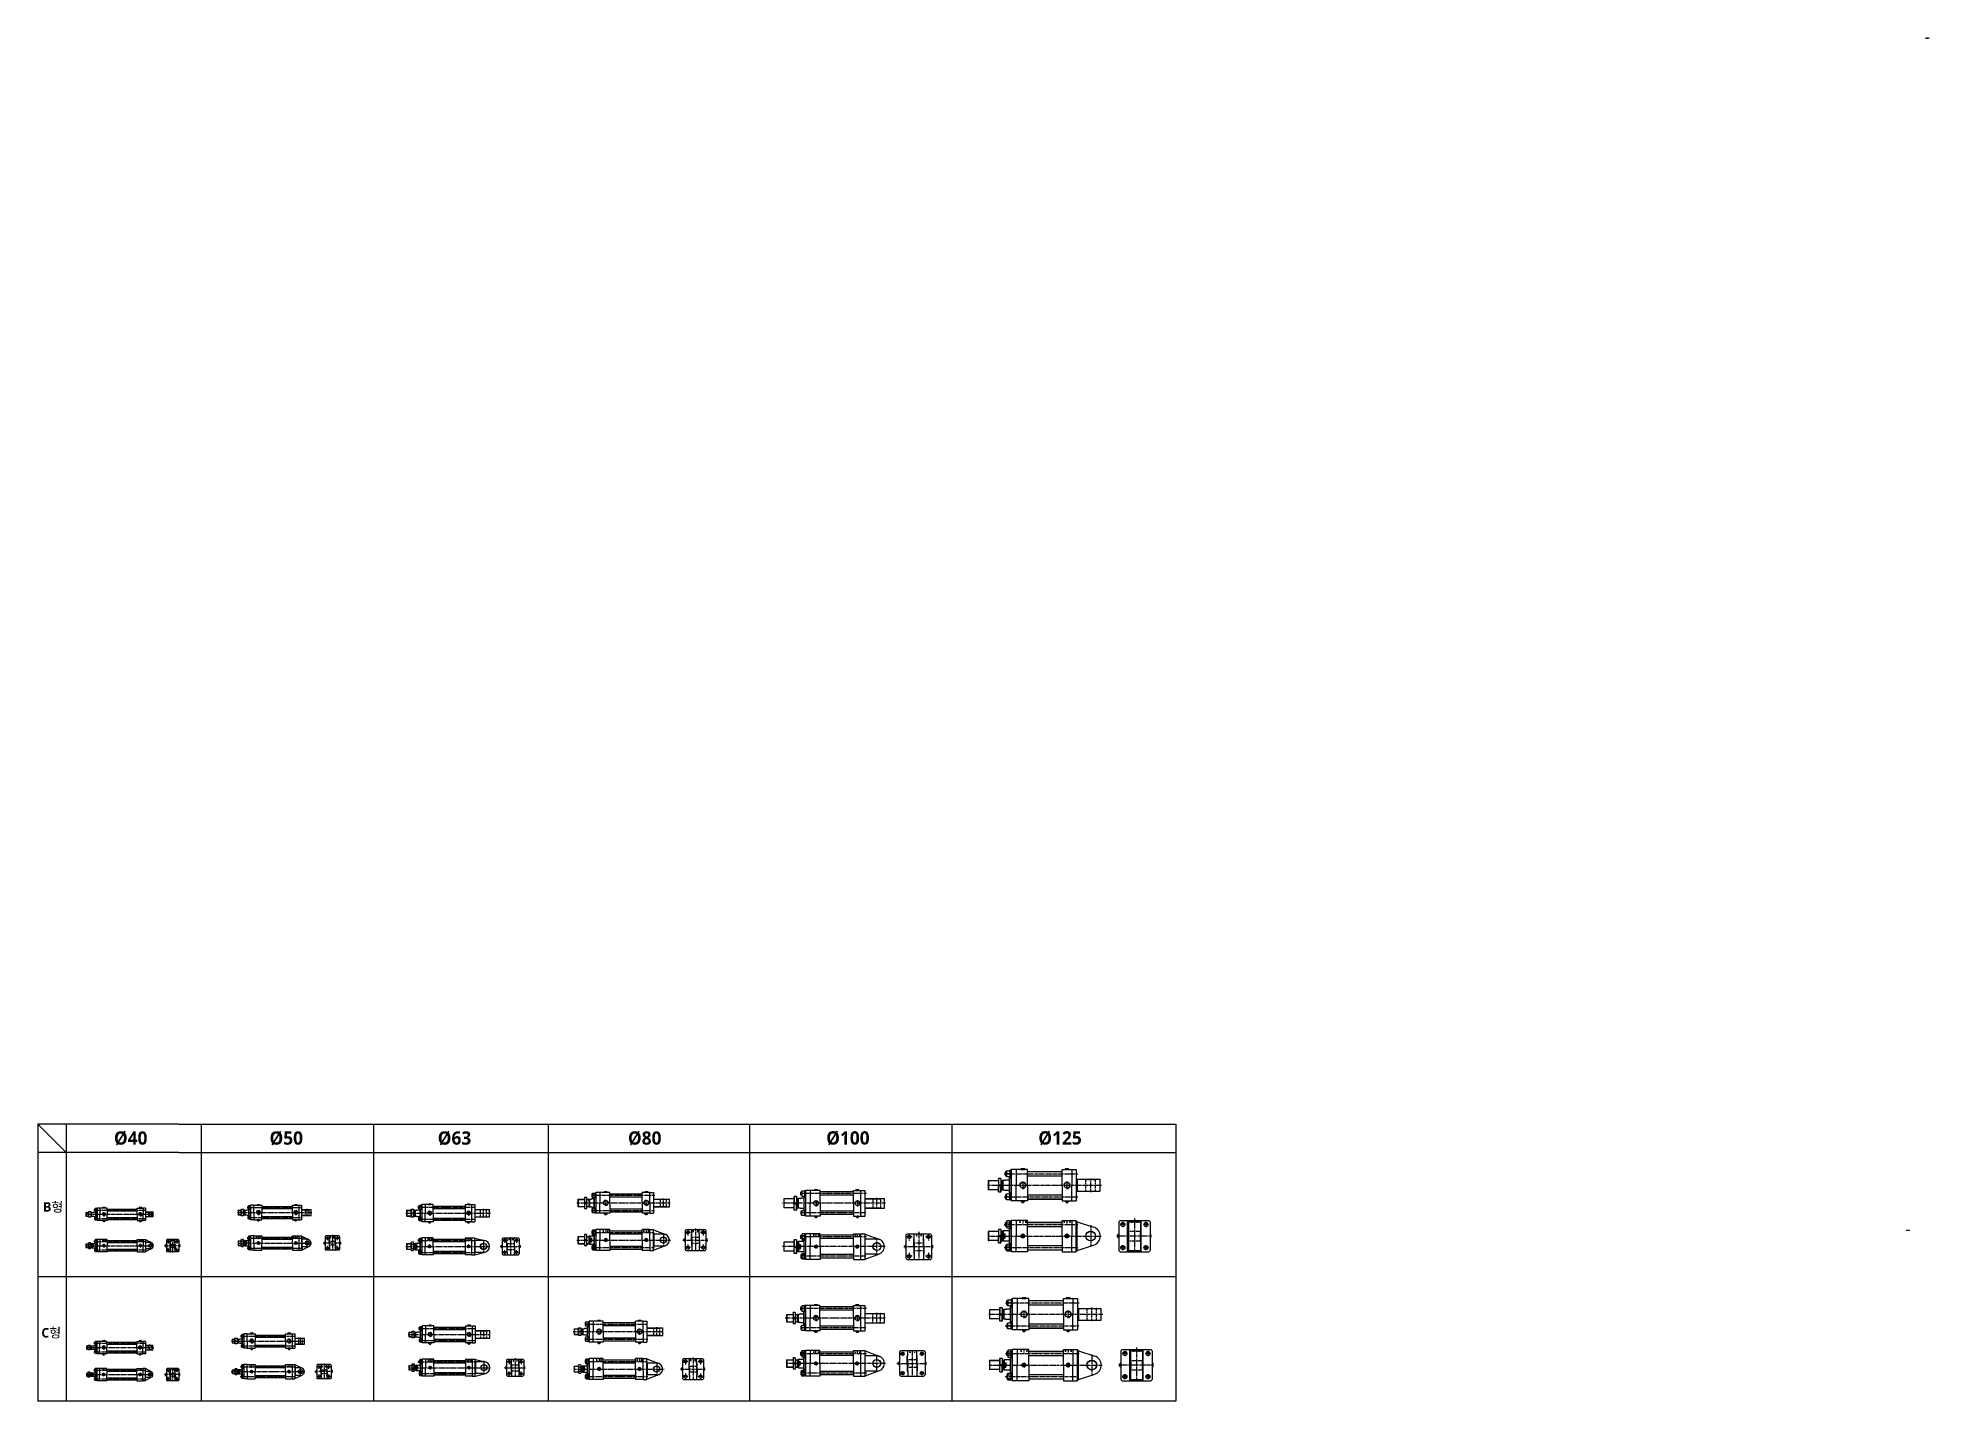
# Model space of a CAD drawing. Extents: x -819 to 29893, y -8942 to 9886.
# Drawn here: x 0 to 9973, y 2700 to 9886 of the extents above; entities that cross this region are included whole.
import ezdxf

# ---------------------------------------------------------------- set-up
doc = ezdxf.new("R2010")
doc.units = 0
doc.header["$LTSCALE"] = 10
doc.header["$MEASUREMENT"] = 0
for name, pattern in [('CENTER', [2, 1.25, -0.25, 0.25, -0.25]), ('CENTERX2', [4, 2.5, -0.5, 0.5, -0.5]), ('HIDDEN', [0.375, 0.25, -0.125]), ('HIDDENX2', [0.75, 0.5, -0.25])]:
    doc.linetypes.add(name, pattern=pattern)
doc.layers.get('0').update_dxf_attribs({"linetype": 'CONTINUOUS'})
doc.layers.get('DEFPOINTS').update_dxf_attribs({"linetype": 'CONTINUOUS'})
for name, color, linetype in [('CEN', 1, 'CENTERX2'), ('CENTER', 1, 'CENTER'), ('HID', 2, 'HIDDENX2'), ('Line', 7, 'CONTINUOUS'), ('ML', 7, 'CONTINUOUS'), ('외형선', 3, 'CONTINUOUS'), ('중심선', 1, 'CENTER')]:
    doc.layers.add(name, color=color, linetype=linetype)
doc.styles.add('GHS', font='romans', dxfattribs={"bigfont": 'ghs'})
doc.styles.add('문자', font='romans.shx')

msp = doc.modelspace()

# ---------------------------------------------------------------- texts
at = {"attachment_point": 1, "style": '문자'}
for s, width, gutter_width, insert, char_height in [('{\\fMalgun Gothic|b1|i0|c129|p50;%%C40}', 124.533, 16, (401.2, 4122.1), 70), ('{\\fMalgun Gothic|b1|i0|c129|p50;%%C50}', 124.533, 16, (1221.5, 4122.1), 70), ('{\\fMalgun Gothic|b1|i0|c129|p50;%%C63}', 124.533, 16, (2108.7, 4122.1), 70), ('{\\fMalgun Gothic|b1|i0|c129|p50;%%C80}', 124.533, 16, (3111.6, 4122.1), 70), ('{\\fMalgun Gothic|b1|i0|c129|p50;%%C100}', 124.533, 16, (4157, 4122.7), 70), ('{\\fMalgun Gothic|b1|i0|c129|p50;%%C125}', 124.533, 16, (5275.5, 4122.7), 70), ('{\\fMalgun Gothic|b1|i0|c129|p50;B형}', 655.383, 160, (27.5, 3748.8), 50), ('{\\fMalgun Gothic|b1|i0|c129|p50;C형}', 655.383, 160, (18.7, 3085.8), 50)]:
    msp.add_mtext_dynamic_manual_height_columns(s, width=width, gutter_width=gutter_width, heights=[0], dxfattribs=dict(at, insert=insert, char_height=char_height))
at = {"layer": 'ML', "color": 2, "char_height": 3, "attachment_point": 9, "style": 'GHS'}
for insert in [(9973.3, 9883), (9870.9, 3599.2)]:
    msp.add_mtext('M24x1.5P', dxfattribs=dict(at, insert=insert))

# ---------------------------------------------------------------- linework, layer by layer
for p, q in [((744, 4160.6), (0, 4160.6)), ((0, 4160.6), (0, 2700.2)), ((150, 4010.6), (0, 4160.6)), ((150, 4160.6), (150, 2700.2)), ((744, 4160.6), (2076.3, 4160.6)), ((862.7, 2700.2), (862.7, 4160.6)), ((1772.3, 2700.2), (1772.3, 4160.6)), ((2076.3, 4160.6), (6000.6, 4160.6)), ((2691.4, 4160.6), (2691.4, 2700.2)), ((3755.2, 2700.2), (3755.2, 4160.6)), ((4818.6, 4160.6), (4818.6, 2700.2)), ((6000.6, 4160.6), (6000.6, 2700.2)), ((744, 4010.6), (0, 4010.6)), ((744, 4010.6), (1378.7, 4010.6)), ((1378.7, 4010.6), (2076.3, 4010.6)), ((2076.3, 4010.6), (6000.6, 4010.6)), ((6000.6, 3355.4), (0, 3355.4)), ((6000.6, 2700.2), (0, 2700.2))]:
    msp.add_line(p, q)
at = {"layer": 'CEN', "color": 1, "linetype": 'CENTER'}
for p, q in [((5551.6, 3802.5), (5551.6, 3873.5)), ((592.6, 3669.7), (592.6, 3700.7)), ((1421, 3675.8), (1421, 3713.3)), ((2350.1, 3668), (2350.1, 3714)), ((3298.6, 3722.2), (3298.6, 3768.2)), ((4424.3, 3714.2), (4424.3, 3772.2)), ((5551.6, 3627), (5551.6, 3513.9)), ((592.6, 3540.9), (592.6, 3498.3)), ((1421, 3508.1), (1421, 3558.7)), ((2350.1, 3551.3), (2350.1, 3480.3)), ((3298.6, 3586.2), (3298.6, 3512.7)), ((4424.3, 3467.9), (4424.3, 3561.5)), ((5557.7, 3122.4), (5557.7, 3193.4)), ((5557.7, 2946.8), (5557.7, 2833.7))]:
    msp.add_line(p, q, dxfattribs=at)
at = {"layer": 'CENTER'}
for p, q in [((3428.2, 3605.6), (3428.2, 3573.3)), ((3508.2, 3605.6), (3508.2, 3573.3)), ((5732.7, 3631.4), (5709.4, 3631.4)), ((5721.1, 3644.9), (5721.1, 3617.9)), ((5831.4, 3631.4), (5854.7, 3631.4)), ((5843.1, 3644.9), (5843.1, 3617.9)), ((697.4, 3542.1), (678.5, 3542.1)), ((697.4, 3497.1), (678.5, 3497.1)), ((688, 3553), (688, 3531.2)), ((688, 3486.2), (688, 3508)), ((723.5, 3542.1), (742.4, 3542.1)), ((723.5, 3497.1), (742.4, 3497.1)), ((733, 3553), (733, 3531.2)), ((733, 3486.2), (733, 3508)), ((1537, 3559.4), (1518.1, 3559.4)), ((1537, 3507.4), (1518.1, 3507.4)), ((1527.5, 3548.5), (1527.5, 3570.3)), ((1527.5, 3496.5), (1527.5, 3518.3)), ((1589, 3559.4), (1570.1, 3559.4)), ((1589, 3507.4), (1570.1, 3507.4)), ((1579.5, 3548.5), (1579.5, 3570.3)), ((1579.5, 3496.5), (1579.5, 3518.3)), ((2472.2, 3547.3), (2451.1, 3547.3)), ((2461.7, 3472.1), (2461.7, 3496.4)), ((2514.1, 3547.3), (2535.2, 3547.3)), ((2524.7, 3559.4), (2524.7, 3535.1)), ((2524.7, 3472.1), (2524.7, 3496.4)), ((3442.1, 3589.4), (3414.2, 3589.4)), ((3442.1, 3509.4), (3414.2, 3509.4)), ((3428.2, 3525.6), (3428.2, 3493.3)), ((3522.1, 3589.4), (3494.2, 3589.4)), ((3522.1, 3509.4), (3494.2, 3509.4)), ((3508.2, 3525.6), (3508.2, 3493.3)), ((4610.8, 3565.7), (4577.9, 3565.7)), ((4594.3, 3584.6), (4594.3, 3546.7)), ((4712.8, 3565.7), (4679.9, 3565.7)), ((4696.3, 3584.6), (4696.3, 3546.7)), ((5732.7, 3509.4), (5709.4, 3509.4)), ((5721.1, 3495.9), (5721.1, 3522.9)), ((5831.4, 3509.4), (5854.7, 3509.4)), ((5843.1, 3495.9), (5843.1, 3522.9)), ((2472.2, 3484.3), (2451.1, 3484.3)), ((2514.1, 3484.3), (2535.2, 3484.3)), ((4610.8, 3463.7), (4577.9, 3463.7)), ((4594.3, 3482.6), (4594.3, 3444.7)), ((4712.8, 3463.7), (4679.9, 3463.7)), ((4696.3, 3482.6), (4696.3, 3444.7)), ((5743.7, 2951.3), (5720.3, 2951.3)), ((5732, 2964.7), (5732, 2937.8)), ((5842.3, 2951.3), (5865.7, 2951.3)), ((5854, 2964.7), (5854, 2937.8)), ((5743.7, 2829.3), (5720.3, 2829.3)), ((5732, 2815.8), (5732, 2842.7)), ((5842.3, 2829.3), (5865.7, 2829.3)), ((5854, 2815.8), (5854, 2842.7))]:
    msp.add_line(p, q, dxfattribs=at)
at = {"layer": 'DEFPOINTS', "color": 0, "linetype": 'ByBlock'}
for p in [(698, 3535.6), (723, 3535.6), (1537.8, 3553.4), (1569.3, 3553.4), (2473.2, 3547.3), (2513.2, 3547.3), (3448.2, 3580.9), (3488.2, 3580.9), (4620.3, 3554.7), (4670.3, 3554.7)]:
    msp.add_point(p, dxfattribs=at)
at = {"layer": 'HID'}
for p, q in [((5525.6, 3869.5), (5526.6, 3868.5)), ((5525.6, 3806.5), (5526.6, 3807.5)), ((5526.6, 3807.5), (5526.6, 3868.5)), ((5526.6, 3868.5), (5576.6, 3868.5)), ((5526.6, 3807.5), (5576.6, 3807.5)), ((5577.6, 3869.5), (5576.6, 3868.5)), ((5576.6, 3807.5), (5576.6, 3868.5)), ((5577.6, 3806.5), (5576.6, 3807.5)), ((583.6, 3697.7), (584.6, 3696.7)), ((584.6, 3673.7), (584.6, 3696.7)), ((584.6, 3696.7), (600.6, 3696.7)), ((601.6, 3697.7), (600.6, 3696.7)), ((600.6, 3673.7), (600.6, 3696.7)), ((1411, 3709.3), (1410, 3710.3)), ((1411, 3679.8), (1411, 3709.3)), ((1411, 3709.3), (1431, 3709.3)), ((1431, 3709.3), (1432, 3710.3)), ((1431, 3679.8), (1431, 3709.3)), ((2333.3, 3711), (2334.3, 3710)), ((2334.3, 3672), (2334.3, 3710)), ((2334.3, 3710), (2365.8, 3710)), ((2366.8, 3711), (2365.8, 3710)), ((2365.8, 3672), (2365.8, 3710)), ((3281.8, 3725.2), (3282.8, 3726.2)), ((3282.8, 3726.2), (3282.8, 3764.2)), ((3282.8, 3764.2), (3314.3, 3764.2)), ((3282.8, 3726.2), (3314.3, 3726.2)), ((3315.3, 3765.2), (3314.3, 3764.2)), ((3314.3, 3726.2), (3314.3, 3764.2)), ((3315.3, 3725.2), (3314.3, 3726.2)), ((4404.3, 3719.2), (4404.3, 3767.2)), ((4404.3, 3767.2), (4444.3, 3767.2)), ((4404.3, 3719.2), (4444.3, 3719.2)), ((4445.3, 3768.2), (4444.3, 3767.2)), ((4444.3, 3719.2), (4444.3, 3767.2)), ((4445.3, 3718.2), (4444.3, 3719.2)), ((583.6, 3672.7), (584.6, 3673.7)), ((601.6, 3672.7), (600.6, 3673.7)), ((1411, 3679.8), (1410, 3678.8)), ((1411, 3679.8), (1431, 3679.8)), ((1431, 3679.8), (1432, 3678.8)), ((2333.3, 3671), (2334.3, 3672)), ((2334.3, 3672), (2365.8, 3672)), ((2366.8, 3671), (2365.8, 3672)), ((2982.6, 3590.8), (2981.3, 3604.4)), ((2983.8, 3590.8), (2982.6, 3604.4)), ((3005.3, 3590.8), (3006.6, 3604.4)), ((3006.6, 3590.8), (3007.8, 3604.4)), ((3196.1, 3590.8), (3194.8, 3604.4)), ((3197.3, 3590.8), (3196.1, 3604.4)), ((3218.8, 3590.8), (3220.1, 3604.4)), ((3220.1, 3590.8), (3221.3, 3604.4)), ((3456.2, 3590.8), (3454.9, 3604.4)), ((3457.4, 3590.8), (3456.2, 3604.4)), ((3478.9, 3590.8), (3480.2, 3604.4)), ((3480.2, 3590.8), (3481.4, 3604.4)), ((5177, 3652.9), (5178.2, 3638.9)), ((5178.4, 3652.9), (5179.7, 3638.9)), ((5208.7, 3652.9), (5207.5, 3638.9)), ((5210.2, 3652.9), (5209, 3638.9)), ((5410, 3652.9), (5411.2, 3638.9)), ((5411.4, 3652.9), (5412.7, 3638.9)), ((5441.7, 3652.9), (5440.5, 3638.9)), ((5443.2, 3652.9), (5442, 3638.9)), ((5750.6, 3596.4), (5751.6, 3595.4)), ((5751.6, 3595.4), (5812.6, 3595.4)), ((5751.6, 3595.4), (5751.6, 3545.4)), ((5765.4, 3652.9), (5766.7, 3638.9)), ((5766.9, 3652.9), (5768.1, 3638.9)), ((5797.2, 3652.9), (5796, 3638.9)), ((5798.7, 3652.9), (5797.5, 3638.9)), ((5813.6, 3596.4), (5812.6, 3595.4)), ((5812.6, 3595.4), (5812.6, 3545.4)), ((340.3, 3552.1), (341.2, 3542.1)), ((341.1, 3552.1), (342, 3542.1)), ((356.1, 3552.1), (355.2, 3542.1)), ((356.9, 3552.1), (356.1, 3542.1)), ((532.3, 3552.1), (533.2, 3542.1)), ((533.1, 3552.1), (534, 3542.1)), ((548.1, 3552.1), (547.2, 3542.1)), ((548.9, 3552.1), (548.1, 3542.1)), ((698, 3528.6), (699, 3527.6)), ((698, 3510.6), (699, 3511.6)), ((699, 3527.6), (722, 3527.6)), ((699, 3527.6), (699, 3511.6)), ((699, 3511.6), (722, 3511.6)), ((702.2, 3552.1), (703, 3542.1)), ((703, 3552.1), (703.9, 3542.1)), ((718, 3552.1), (717.1, 3542.1)), ((718.8, 3552.1), (717.9, 3542.1)), ((723, 3528.6), (722, 3527.6)), ((722, 3527.6), (722, 3511.6)), ((723, 3510.6), (722, 3511.6)), ((1153.7, 3557.4), (1152.5, 3571.4)), ((1154.9, 3557.4), (1153.6, 3571.4)), ((1171.1, 3557.4), (1172.3, 3571.4)), ((1172.2, 3557.4), (1173.4, 3571.4)), ((1350.7, 3557.4), (1349.5, 3571.4)), ((1351.9, 3557.4), (1350.6, 3571.4)), ((1368.1, 3557.4), (1369.3, 3571.4)), ((1369.2, 3557.4), (1370.4, 3571.4)), ((1537.8, 3544.4), (1538.8, 3543.4)), ((1537.8, 3522.4), (1538.8, 3523.4)), ((1538.8, 3543.4), (1538.8, 3523.4)), ((1538.8, 3543.4), (1568.3, 3543.4)), ((1538.8, 3523.4), (1568.3, 3523.4)), ((1544.3, 3557.4), (1543, 3571.4)), ((1545.4, 3557.4), (1544.2, 3571.4)), ((1561.6, 3557.4), (1562.8, 3571.4)), ((1562.8, 3557.4), (1564, 3571.4)), ((1569.3, 3544.4), (1568.3, 3543.4)), ((1568.3, 3543.4), (1568.3, 3523.4)), ((1569.3, 3522.4), (1568.3, 3523.4)), ((2055.6, 3560.8), (2056.7, 3547.9)), ((2056.8, 3560.8), (2058, 3546.8)), ((2075.4, 3560.8), (2074.2, 3546.8)), ((2076.6, 3560.8), (2075.4, 3547.9)), ((2260.6, 3560.8), (2261.7, 3547.9)), ((2261.8, 3560.8), (2263, 3546.8)), ((2280.4, 3560.8), (2279.2, 3546.8)), ((2281.6, 3560.8), (2280.4, 3547.9)), ((2473.2, 3532.5), (2474.2, 3531.5)), ((2473.2, 3499), (2474.2, 3500)), ((2474.2, 3531.5), (2474.2, 3500)), ((2474.2, 3531.5), (2512.2, 3531.5)), ((2474.2, 3500), (2512.2, 3500)), ((2482.7, 3560.8), (2483.8, 3547.9)), ((2483.9, 3560.8), (2485.1, 3546.8)), ((2502.5, 3560.8), (2501.3, 3546.8)), ((2503.7, 3560.8), (2502.5, 3547.9)), ((2513.2, 3532.5), (2512.2, 3531.5)), ((2512.2, 3531.5), (2512.2, 3500)), ((2513.2, 3499), (2512.2, 3500)), ((3448.2, 3566.2), (3449.2, 3565.2)), ((3448.2, 3532.7), (3449.2, 3533.7)), ((3449.2, 3565.2), (3449.2, 3533.7)), ((3449.2, 3565.2), (3487.2, 3565.2)), ((3449.2, 3533.7), (3487.2, 3533.7)), ((3488.2, 3566.2), (3487.2, 3565.2)), ((3487.2, 3565.2), (3487.2, 3533.7)), ((4090, 3582.2), (4091.3, 3568.2)), ((4091.2, 3582.2), (4092.5, 3567.6)), ((4115.3, 3582.2), (4114.1, 3567.6)), ((4116.5, 3582.2), (4115.3, 3568.2)), ((4308.5, 3582.2), (4309.8, 3568.2)), ((4309.7, 3582.2), (4311, 3567.6)), ((4333.8, 3582.2), (4332.6, 3567.6)), ((4335, 3582.2), (4333.8, 3568.2)), ((4620.3, 3535.7), (4621.3, 3534.7)), ((4620.3, 3493.7), (4621.3, 3494.7)), ((4621.3, 3534.7), (4669.3, 3534.7)), ((4621.3, 3534.7), (4621.3, 3494.7)), ((4621.3, 3494.7), (4669.3, 3494.7)), ((4632.1, 3582.2), (4633.3, 3568.2)), ((4633.3, 3582.2), (4634.6, 3567.6)), ((4657.4, 3582.2), (4656.1, 3567.6)), ((4658.6, 3582.2), (4657.3, 3568.2)), ((4670.3, 3535.7), (4669.3, 3534.7)), ((4669.3, 3534.7), (4669.3, 3494.7)), ((4670.3, 3493.7), (4669.3, 3494.7)), ((5750.6, 3544.4), (5751.6, 3545.4)), ((5751.6, 3545.4), (5812.6, 3545.4)), ((5813.6, 3544.4), (5812.6, 3545.4)), ((4402.7, 3162.7), (4403.7, 3161.7)), ((4402.7, 3112.7), (4403.7, 3113.7)), ((4403.7, 3113.7), (4403.7, 3161.7)), ((4403.7, 3161.7), (4443.7, 3161.7)), ((4403.7, 3113.7), (4443.7, 3113.7)), ((4444.7, 3162.7), (4443.7, 3161.7)), ((4443.7, 3113.7), (4443.7, 3161.7)), ((4444.7, 3112.7), (4443.7, 3113.7)), ((5531.7, 3189.4), (5532.7, 3188.4)), ((5531.7, 3126.4), (5532.7, 3127.4)), ((5532.7, 3127.4), (5532.7, 3188.4)), ((5532.7, 3188.4), (5582.7, 3188.4)), ((5532.7, 3127.4), (5582.7, 3127.4)), ((5583.7, 3189.4), (5582.7, 3188.4)), ((5582.7, 3127.4), (5582.7, 3188.4)), ((5583.7, 3126.4), (5582.7, 3127.4)), ((582, 2995.4), (583, 2994.4)), ((583, 2994.4), (599, 2994.4)), ((583, 2971.4), (583, 2994.4)), ((600, 2995.4), (599, 2994.4)), ((599, 2971.4), (599, 2994.4)), ((1375.5, 3031.8), (1374.5, 3032.8)), ((1375.5, 3002.3), (1374.5, 3001.3)), ((1375.5, 3031.8), (1395.5, 3031.8)), ((1375.5, 3002.3), (1375.5, 3031.8)), ((1375.5, 3002.3), (1395.5, 3002.3)), ((1395.5, 3031.8), (1396.5, 3032.8)), ((1395.5, 3002.3), (1395.5, 3031.8)), ((1395.5, 3002.3), (1396.5, 3001.3)), ((2335.7, 3071.8), (2336.7, 3070.8)), ((2335.7, 3031.8), (2336.7, 3032.8)), ((2336.7, 3032.8), (2336.7, 3070.8)), ((2336.7, 3070.8), (2368.2, 3070.8)), ((2336.7, 3032.8), (2368.2, 3032.8)), ((2369.2, 3071.8), (2368.2, 3070.8)), ((2368.2, 3032.8), (2368.2, 3070.8)), ((2369.2, 3031.8), (2368.2, 3032.8)), ((3246.7, 3086.6), (3247.7, 3085.6)), ((3246.7, 3046.6), (3247.7, 3047.6)), ((3247.7, 3085.6), (3279.2, 3085.6)), ((3247.7, 3047.6), (3247.7, 3085.6)), ((3247.7, 3047.6), (3279.2, 3047.6)), ((3280.2, 3086.6), (3279.2, 3085.6)), ((3279.2, 3047.6), (3279.2, 3085.6)), ((3280.2, 3046.6), (3279.2, 3047.6)), ((582, 2970.4), (583, 2971.4)), ((583, 2971.4), (599, 2971.4)), ((600, 2970.4), (599, 2971.4)), ((1118.2, 2879.9), (1117, 2893.9)), ((1119.4, 2879.9), (1118.2, 2893.9)), ((1135.6, 2879.9), (1136.8, 2893.9)), ((1136.7, 2879.9), (1137.9, 2893.9)), ((1315.2, 2879.9), (1314, 2893.9)), ((1316.4, 2879.9), (1315.2, 2893.9)), ((1332.6, 2879.9), (1333.8, 2893.9)), ((1333.7, 2879.9), (1334.9, 2893.9)), ((1499.9, 2879.9), (1498.7, 2893.9)), ((1501.1, 2879.9), (1499.8, 2893.9)), ((1517.2, 2879.9), (1518.5, 2893.9)), ((1518.4, 2879.9), (1519.6, 2893.9)), ((2058, 2921.6), (2059.1, 2908.7)), ((2059.1, 2921.6), (2060.4, 2907.6)), ((2077.8, 2921.6), (2076.5, 2907.6)), ((2078.9, 2921.6), (2077.8, 2908.7)), ((2263, 2921.6), (2264.1, 2908.7)), ((2264.1, 2921.6), (2265.4, 2907.6)), ((2282.8, 2921.6), (2281.5, 2907.6)), ((2283.9, 2921.6), (2282.8, 2908.7)), ((2496.8, 2893.3), (2497.8, 2892.3)), ((2497.8, 2892.3), (2497.8, 2860.8)), ((2497.8, 2892.3), (2535.8, 2892.3)), ((2506.3, 2921.6), (2507.4, 2908.7)), ((2507.4, 2921.6), (2508.7, 2907.6)), ((2526.1, 2921.6), (2524.8, 2907.6)), ((2527.2, 2921.6), (2526.1, 2908.7)), ((2536.8, 2893.3), (2535.8, 2892.3)), ((2535.8, 2892.3), (2535.8, 2860.8)), ((2947.4, 2911), (2946.2, 2924.6)), ((2948.7, 2911), (2947.4, 2924.6)), ((2970.2, 2911), (2971.4, 2924.6)), ((2971.4, 2911), (2972.7, 2924.6)), ((3160.9, 2910.9), (3159.7, 2924.6)), ((3162.2, 2910.9), (3160.9, 2924.6)), ((3183.7, 2910.9), (3184.9, 2924.6)), ((3184.9, 2910.9), (3186.2, 2924.6)), ((3442.9, 2910.9), (3441.7, 2924.6)), ((3444.2, 2910.9), (3442.9, 2924.6)), ((3465.7, 2910.9), (3466.9, 2924.6)), ((3466.9, 2910.9), (3468.2, 2924.6)), ((4089.5, 2966.6), (4090.7, 2952.6)), ((4090.7, 2966.6), (4092, 2952)), ((4114.8, 2966.6), (4113.5, 2952)), ((4116, 2966.6), (4114.7, 2952.6)), ((4308, 2966.6), (4309.2, 2952.6)), ((4309.2, 2966.6), (4310.5, 2952)), ((4333.3, 2966.6), (4332, 2952)), ((4334.5, 2966.6), (4333.2, 2952.6)), ((4585.8, 2920.1), (4586.8, 2919.1)), ((4586.8, 2919.1), (4586.8, 2879.1)), ((4586.8, 2919.1), (4634.8, 2919.1)), ((4597.6, 2966.6), (4598.8, 2952.6)), ((4598.7, 2966.6), (4600, 2952)), ((4622.8, 2966.6), (4621.6, 2952)), ((4624, 2966.6), (4622.8, 2952.6)), ((4635.8, 2920.1), (4634.8, 2919.1)), ((4634.8, 2919.1), (4634.8, 2879.1)), ((5183.1, 2972.8), (5184.3, 2958.8)), ((5184.5, 2972.8), (5185.8, 2958.8)), ((5214.8, 2972.8), (5213.6, 2958.8)), ((5216.3, 2972.8), (5215.1, 2958.8)), ((5416.1, 2972.8), (5417.3, 2958.8)), ((5417.5, 2972.8), (5418.8, 2958.8)), ((5447.8, 2972.8), (5446.6, 2958.8)), ((5449.3, 2972.8), (5448.1, 2958.8)), ((5761.5, 2916.3), (5762.5, 2915.3)), ((5762.5, 2915.3), (5823.5, 2915.3)), ((5762.5, 2915.3), (5762.5, 2865.3)), ((5776.4, 2972.8), (5777.6, 2958.8)), ((5777.9, 2972.8), (5779.1, 2958.8)), ((5808.2, 2972.8), (5806.9, 2958.8)), ((5809.6, 2972.8), (5808.4, 2958.8)), ((5824.5, 2916.3), (5823.5, 2915.3)), ((5823.5, 2915.3), (5823.5, 2865.3)), ((338.7, 2873), (339.5, 2863)), ((339.5, 2873), (340.4, 2863)), ((354.5, 2873), (353.6, 2863)), ((355.3, 2873), (354.4, 2863)), ((530.7, 2873), (531.5, 2863)), ((531.5, 2873), (532.4, 2863)), ((546.5, 2873), (545.6, 2863)), ((547.3, 2873), (546.4, 2863)), ((697.9, 2849.5), (698.9, 2848.5)), ((697.9, 2831.5), (698.9, 2832.5)), ((698.9, 2848.5), (721.9, 2848.5)), ((698.9, 2848.5), (698.9, 2832.5)), ((698.9, 2832.5), (721.9, 2832.5)), ((702.1, 2873), (703, 2863)), ((702.9, 2873), (703.8, 2863)), ((717.9, 2873), (717, 2863)), ((718.7, 2873), (717.9, 2863)), ((722.9, 2849.5), (721.9, 2848.5)), ((721.9, 2848.5), (721.9, 2832.5)), ((722.9, 2831.5), (721.9, 2832.5)), ((1493.4, 2866.9), (1494.4, 2865.9)), ((1493.4, 2844.9), (1494.4, 2845.9)), ((1494.4, 2865.9), (1494.4, 2845.9)), ((1494.4, 2865.9), (1523.9, 2865.9)), ((1494.4, 2845.9), (1523.9, 2845.9)), ((1524.9, 2866.9), (1523.9, 2865.9)), ((1523.9, 2865.9), (1523.9, 2845.9)), ((1524.9, 2844.9), (1523.9, 2845.9)), ((2496.8, 2859.8), (2497.8, 2860.8)), ((2497.8, 2860.8), (2535.8, 2860.8)), ((2536.8, 2859.8), (2535.8, 2860.8)), ((3434.9, 2886.4), (3435.9, 2885.4)), ((3434.9, 2852.9), (3435.9, 2853.9)), ((3435.9, 2885.4), (3435.9, 2853.9)), ((3435.9, 2885.4), (3473.9, 2885.4)), ((3435.9, 2853.9), (3473.9, 2853.9)), ((3474.9, 2886.4), (3473.9, 2885.4)), ((3473.9, 2885.4), (3473.9, 2853.9)), ((3474.9, 2852.9), (3473.9, 2853.9)), ((4585.8, 2878.1), (4586.8, 2879.1)), ((4586.8, 2879.1), (4634.8, 2879.1)), ((4635.8, 2878.1), (4634.8, 2879.1)), ((5761.5, 2864.3), (5762.5, 2865.3)), ((5762.5, 2865.3), (5823.5, 2865.3)), ((5824.5, 2864.3), (5823.5, 2865.3))]:
    msp.add_line(p, q, dxfattribs=at)
at = {"layer": 'HID', "color": 6, "linetype": 'HIDDEN', "ltscale": 1.5}
for p, q in [((3281.8, 3765.2), (3282.8, 3764.2)), ((4403.3, 3768.2), (4404.3, 3767.2)), ((4403.3, 3718.2), (4404.3, 3719.2))]:
    msp.add_line(p, q, dxfattribs=at)
at = {"layer": 'HID', "color": 2, "linetype": 'HIDDEN', "ltscale": 1.5}
msp.add_line((584.6, 3673.7), (600.6, 3673.7), dxfattribs=at)
at = {"layer": 'Line'}
for p, q in [((5108, 3908.7), (5103, 3908.7)), ((2925.6, 3792.1), (2921.6, 3792.1)), ((4028.7, 3801.8), (4023.7, 3801.8)), ((5064.7, 3861.3), (5011.8, 3861.3)), ((5064.7, 3814.8), (5011.8, 3814.8)), ((5083.6, 3861.3), (5079.7, 3861.3)), ((5083.6, 3814.8), (5079.7, 3814.8)), ((5083.6, 3861.3), (5084.9, 3862)), ((5083.6, 3814.8), (5084.9, 3814)), ((5108, 3889.4), (5103, 3889.4)), ((253.9, 3694.4), (267.2, 3694.4)), ((279.2, 3694.4), (281.6, 3694.4)), ((281.6, 3694.4), (282.9, 3695.2)), ((303.1, 3711.9), (299.6, 3711.9)), ((303.1, 3703.5), (299.6, 3703.5)), ((1056.2, 3705.8), (1072.7, 3705.8)), ((1084.6, 3705.8), (1089, 3705.8)), ((1089, 3705.8), (1090.3, 3706.6)), ((1110.5, 3724.8), (1107, 3724.8)), ((1110.5, 3716.4), (1107, 3716.4)), ((1944.3, 3705.2), (1968.1, 3705.2)), ((1980.1, 3705.2), (1986.1, 3705.2)), ((1986.1, 3705.2), (1987.4, 3706)), ((2011.1, 3727.5), (2007.6, 3727.5)), ((2011.1, 3717.4), (2007.6, 3717.4)), ((2847.8, 3763.9), (2882.4, 3763.9)), ((2847.8, 3726.4), (2882.4, 3726.4)), ((2894.4, 3763.9), (2904.6, 3763.9)), ((2894.4, 3726.4), (2904.6, 3726.4)), ((2904.6, 3763.9), (2905.9, 3764.7)), ((2904.6, 3726.4), (2905.9, 3725.7)), ((2925.6, 3778.2), (2921.6, 3778.2)), ((2925.6, 3712.1), (2921.6, 3712.1)), ((2925.6, 3698.2), (2921.6, 3698.2)), ((3986.3, 3766.5), (3933.5, 3766.5)), ((3986.3, 3720), (3933.5, 3720)), ((4005.3, 3766.5), (4001.3, 3766.5)), ((4005.3, 3720), (4001.3, 3720)), ((4005.3, 3766.5), (4006.6, 3767.2)), ((4005.3, 3720), (4006.6, 3719.2)), ((4028.7, 3786.6), (4023.7, 3786.6)), ((4028.7, 3699.8), (4023.7, 3699.8)), ((5108, 3786.7), (5103, 3786.7)), ((5108, 3767.4), (5103, 3767.4)), ((5189.1, 3750.5), (5189.1, 3748)), ((5198.1, 3750.5), (5198.1, 3748)), ((5422.1, 3750.5), (5422.1, 3748)), ((5431.1, 3750.5), (5431.1, 3748)), ((253.9, 3675.9), (267.2, 3675.9)), ((279.2, 3675.9), (281.6, 3675.9)), ((281.6, 3675.9), (282.9, 3675.2)), ((303.1, 3666.9), (299.6, 3666.9)), ((303.1, 3658.5), (299.6, 3658.5)), ((346.1, 3646.2), (346.1, 3648.7)), ((351.1, 3646.2), (351.1, 3648.7)), ((538.1, 3646.2), (538.1, 3648.7)), ((543.1, 3646.2), (543.1, 3648.7)), ((1056.2, 3683.3), (1072.7, 3683.3)), ((1084.6, 3683.3), (1089, 3683.3)), ((1089, 3683.3), (1090.3, 3682.6)), ((1110.5, 3672.8), (1107, 3672.8)), ((1110.5, 3664.4), (1107, 3664.4)), ((1160.5, 3650.1), (1160.5, 3652.6)), ((1165.5, 3650.1), (1165.5, 3652.6)), ((1357.5, 3650.1), (1357.5, 3652.6)), ((1362.5, 3650.1), (1362.5, 3652.6)), ((1944.3, 3676.7), (1968.1, 3676.7)), ((1980.1, 3676.7), (1986.1, 3676.7)), ((1986.1, 3676.7), (1987.4, 3676)), ((2011.1, 3664.5), (2007.6, 3664.5)), ((2011.1, 3654.4), (2007.6, 3654.4)), ((2063.6, 3639.5), (2063.6, 3642)), ((2068.6, 3639.5), (2068.6, 3642)), ((2268.6, 3639.5), (2268.6, 3642)), ((2273.6, 3639.5), (2273.6, 3642)), ((2925.6, 3596.4), (2921.6, 3596.4)), ((2991.1, 3686.2), (2991.1, 3683.7)), ((2998.1, 3686.2), (2998.1, 3683.7)), ((3204.6, 3686.2), (3204.6, 3683.7)), ((3211.6, 3686.2), (3211.6, 3683.7)), ((4028.7, 3684.6), (4023.7, 3684.6)), ((4099.8, 3671.7), (4099.8, 3669.2)), ((4106.8, 3671.7), (4106.8, 3669.2)), ((4318.3, 3671.7), (4318.3, 3669.2)), ((4325.3, 3671.7), (4325.3, 3669.2)), ((5064.7, 3593.7), (5011.8, 3593.7)), ((5083.6, 3593.7), (5079.7, 3593.7)), ((5083.6, 3593.7), (5084.9, 3594.4)), ((5108, 3641.1), (5103, 3641.1)), ((5108, 3621.8), (5103, 3621.8)), ((253.9, 3528.9), (267.3, 3528.9)), ((253.9, 3510.4), (267.3, 3510.4)), ((279.3, 3528.9), (281.6, 3528.9)), ((279.3, 3510.4), (281.6, 3510.4)), ((281.6, 3528.9), (282.9, 3529.6)), ((281.6, 3510.4), (282.9, 3509.6)), ((292.6, 3524.7), (283.6, 3514.6)), ((292.6, 3514.6), (283.6, 3524.7)), ((303.1, 3546.3), (299.6, 3546.3)), ((303.1, 3537.9), (299.6, 3537.9)), ((303.1, 3501.3), (299.6, 3501.3)), ((303.1, 3492.9), (299.6, 3492.9)), ((671.5, 3522.1), (674, 3522.1)), ((671.5, 3517.1), (674, 3517.1)), ((1056.2, 3544.6), (1072.7, 3544.6)), ((1056.2, 3522.1), (1072.7, 3522.1)), ((1084.6, 3544.6), (1089, 3544.6)), ((1084.6, 3522.1), (1089, 3522.1)), ((1089, 3544.6), (1090.3, 3545.4)), ((1089, 3522.1), (1090.3, 3521.4)), ((1100, 3540.6), (1091, 3526.2)), ((1100, 3526.2), (1091, 3540.6)), ((1110.5, 3563.6), (1107, 3563.6)), ((1110.5, 3555.2), (1107, 3555.2)), ((1110.5, 3511.6), (1107, 3511.6)), ((1110.5, 3503.2), (1107, 3503.2)), ((1509, 3535.9), (1511.5, 3535.9)), ((1509, 3530.9), (1511.5, 3530.9)), ((1944.3, 3530), (1968.1, 3530)), ((1944.3, 3501.5), (1968.1, 3501.5)), ((1980.1, 3530), (1986.1, 3530)), ((1980.1, 3501.5), (1986.1, 3501.5)), ((1986.1, 3530), (1987.4, 3530.8)), ((1986.1, 3501.5), (1987.4, 3500.8)), ((1998.1, 3524.8), (1989.1, 3506.8)), ((1998.1, 3506.8), (1989.1, 3524.8)), ((2011.1, 3552.3), (2007.6, 3552.3)), ((2011.1, 3542.2), (2007.6, 3542.2)), ((2441.7, 3518.3), (2444.2, 3518.3)), ((2441.7, 3513.3), (2444.2, 3513.3)), ((2847.8, 3568.2), (2882.4, 3568.2)), ((2847.8, 3530.7), (2882.4, 3530.7)), ((2894.4, 3568.2), (2904.6, 3568.2)), ((2894.4, 3530.7), (2904.6, 3530.7)), ((2904.6, 3568.2), (2905.9, 3568.9)), ((2904.6, 3530.7), (2905.9, 3529.9)), ((2925.6, 3582.5), (2921.6, 3582.5)), ((2925.6, 3516.4), (2921.6, 3516.4)), ((2925.6, 3502.5), (2921.6, 3502.5)), ((3409.2, 3552.9), (3406.7, 3552.9)), ((3409.2, 3545.9), (3406.7, 3545.9)), ((3986.3, 3537.9), (3933.5, 3537.9)), ((3986.3, 3491.4), (3933.5, 3491.4)), ((4005.3, 3537.9), (4001.3, 3537.9)), ((4005.3, 3491.4), (4001.3, 3491.4)), ((4005.3, 3537.9), (4006.6, 3538.7)), ((4005.3, 3491.4), (4006.6, 3490.7)), ((4020.3, 3526.2), (4008.3, 3503.1)), ((4020.3, 3503.1), (4008.3, 3526.2)), ((4028.7, 3573.3), (4023.7, 3573.3)), ((4028.7, 3558), (4023.7, 3558)), ((4573.8, 3518.2), (4571.3, 3518.2)), ((4573.8, 3511.2), (4571.3, 3511.2)), ((5064.7, 3547.2), (5011.8, 3547.2)), ((5083.6, 3547.2), (5079.7, 3547.2)), ((5083.6, 3547.2), (5084.9, 3546.4)), ((5098.6, 3558.9), (5086.6, 3582)), ((5098.6, 3582), (5086.6, 3558.9)), ((5108, 3519.1), (5103, 3519.1)), ((5108, 3499.8), (5103, 3499.8)), ((2011.1, 3489.3), (2007.6, 3489.3)), ((2011.1, 3479.2), (2007.6, 3479.2)), ((4028.7, 3471.3), (4023.7, 3471.3)), ((4028.7, 3456), (4023.7, 3456)), ((5114.1, 3228.5), (5109.1, 3228.5)), ((5114.1, 3209.2), (5109.1, 3209.2)), ((2890.4, 3113.6), (2886.4, 3113.6)), ((2890.4, 3099.7), (2886.4, 3099.7)), ((2951.9, 3121.6), (2951.9, 3125.1)), ((2966.9, 3125.1), (2966.9, 3121.6)), ((5070.8, 3181.1), (5017.9, 3181.1)), ((5070.8, 3134.6), (5017.9, 3134.6)), ((5089.7, 3181.1), (5085.8, 3181.1)), ((5089.7, 3134.6), (5085.8, 3134.6)), ((5089.7, 3181.1), (5091, 3181.9)), ((5089.7, 3134.6), (5091, 3133.9)), ((5114.1, 3106.5), (5109.1, 3106.5)), ((301.5, 3009.6), (298, 3009.6)), ((301.5, 3001.2), (298, 3001.2)), ((1025.7, 3026.3), (1039.1, 3026.3)), ((1025.7, 3007.8), (1039.1, 3007.8)), ((1051.1, 3026.3), (1053.5, 3026.3)), ((1051.1, 3007.8), (1053.5, 3007.8)), ((1053.5, 3026.3), (1054.8, 3027.1)), ((1053.5, 3007.8), (1054.8, 3007.1)), ((1075, 3047.2), (1071.5, 3047.2)), ((1075, 3038.9), (1071.5, 3038.9)), ((1075, 2995.2), (1071.5, 2995.2)), ((1956.7, 3063), (1973.1, 3063)), ((1956.7, 3040.5), (1973.1, 3040.5)), ((1985.1, 3063), (1989.5, 3063)), ((1985.1, 3040.5), (1989.5, 3040.5)), ((1989.5, 3063), (1990.8, 3063.8)), ((1989.5, 3040.5), (1990.8, 3039.8)), ((2013.5, 3088.3), (2010, 3088.3)), ((2013.5, 3078.2), (2010, 3078.2)), ((2013.5, 3025.3), (2010, 3025.3)), ((2013.5, 3015.2), (2010, 3015.2)), ((2066, 3000.3), (2066, 3002.8)), ((2071, 3000.3), (2071, 3002.8)), ((2271, 3000.3), (2271, 3002.8)), ((2276, 3000.3), (2276, 3002.8)), ((2827.7, 3080.9), (2851.5, 3080.9)), ((2827.7, 3052.4), (2851.5, 3052.4)), ((2863.5, 3080.9), (2869.4, 3080.9)), ((2863.5, 3052.4), (2869.4, 3052.4)), ((2869.4, 3080.9), (2870.7, 3081.6)), ((2869.4, 3052.4), (2870.7, 3051.6)), ((2890.4, 3033.6), (2886.4, 3033.6)), ((2890.4, 3019.7), (2886.4, 3019.7)), ((2955.9, 3007.6), (2955.9, 3005.1)), ((2962.9, 3007.6), (2962.9, 3005.1)), ((3169.4, 3007.6), (3169.4, 3005.1)), ((3176.4, 3007.6), (3176.4, 3005.1)), ((4317.7, 3066.2), (4317.7, 3063.7)), ((4324.7, 3066.2), (4324.7, 3063.7)), ((5114.1, 3087.2), (5109.1, 3087.2)), ((5195.2, 3070.4), (5195.2, 3067.9)), ((5204.2, 3070.4), (5204.2, 3067.9)), ((5428.2, 3070.4), (5428.2, 3067.9)), ((5437.2, 3070.4), (5437.2, 3067.9)), ((257.2, 2990.2), (265.2, 2990.2)), ((257.2, 2975.7), (265.2, 2975.7)), ((275.2, 2990.2), (280, 2990.2)), ((275.2, 2975.7), (280, 2975.7)), ((280, 2990.2), (281.3, 2990.9)), ((280, 2975.7), (281.3, 2974.9)), ((301.5, 2964.6), (298, 2964.6)), ((301.5, 2956.2), (298, 2956.2)), ((344.5, 2943.9), (344.5, 2946.4)), ((349.5, 2943.9), (349.5, 2946.4)), ((536.5, 2943.9), (536.5, 2946.4)), ((541.5, 2943.9), (541.5, 2946.4)), ((1075, 2986.9), (1071.5, 2986.9)), ((1125, 2972.6), (1125, 2975.1)), ((1130, 2972.6), (1130, 2975.1)), ((1322, 2972.6), (1322, 2975.1)), ((1327, 2972.6), (1327, 2975.1)), ((2013.5, 2913.1), (2010, 2913.1)), ((2013.5, 2903), (2010, 2903)), ((2890.4, 2916.5), (2886.4, 2916.5)), ((2890.4, 2902.7), (2886.4, 2902.7)), ((4539.3, 2902.6), (4536.8, 2902.6)), ((4539.3, 2895.6), (4536.8, 2895.6)), ((5070.8, 2913.5), (5017.9, 2913.5)), ((5089.7, 2913.5), (5085.8, 2913.5)), ((5089.7, 2913.5), (5091, 2914.3)), ((5104.7, 2878.7), (5092.7, 2901.8)), ((5104.7, 2901.8), (5092.7, 2878.7)), ((5114.1, 2960.9), (5109.1, 2960.9)), ((5114.1, 2941.6), (5109.1, 2941.6)), ((257.2, 2847.8), (265.2, 2847.8)), ((257.2, 2833.3), (265.2, 2833.3)), ((275.2, 2847.8), (280, 2847.8)), ((275.2, 2833.3), (280, 2833.3)), ((280, 2847.8), (281.3, 2848.5)), ((280, 2833.3), (281.3, 2832.5)), ((291, 2844.6), (282, 2836.4)), ((291, 2836.4), (282, 2844.6)), ((671.4, 2843), (673.9, 2843)), ((671.4, 2838), (673.9, 2838)), ((1025.7, 2865.1), (1039.2, 2865.1)), ((1025.7, 2846.6), (1039.2, 2846.6)), ((1051.2, 2865.1), (1053.5, 2865.1)), ((1051.2, 2846.6), (1053.5, 2846.6)), ((1053.5, 2865.1), (1054.8, 2865.9)), ((1053.5, 2846.6), (1054.8, 2845.9)), ((1064.5, 2860.9), (1055.5, 2850.8)), ((1064.5, 2850.8), (1055.5, 2860.9)), ((1075, 2886), (1071.5, 2886)), ((1075, 2877.7), (1071.5, 2877.7)), ((1075, 2834), (1071.5, 2834)), ((1075, 2825.7), (1071.5, 2825.7)), ((1956.7, 2887.8), (1973.1, 2887.8)), ((1956.7, 2865.3), (1973.1, 2865.3)), ((1985.1, 2887.8), (1989.5, 2887.8)), ((1985.1, 2865.3), (1989.5, 2865.3)), ((1989.5, 2887.8), (1990.8, 2888.6)), ((1989.5, 2865.3), (1990.8, 2864.6)), ((2000.5, 2883.8), (1991.5, 2869.3)), ((2000.5, 2869.3), (1991.5, 2883.8)), ((2013.5, 2850.1), (2010, 2850.1)), ((2013.5, 2840), (2010, 2840)), ((2465.3, 2879.1), (2467.8, 2879.1)), ((2465.3, 2874.1), (2467.8, 2874.1)), ((2827.7, 2883.9), (2851.5, 2883.9)), ((2827.7, 2855.4), (2851.5, 2855.4)), ((2863.5, 2883.9), (2869.4, 2883.9)), ((2863.5, 2855.4), (2869.4, 2855.4)), ((2869.4, 2883.9), (2870.7, 2884.6)), ((2869.4, 2855.4), (2870.7, 2854.6)), ((2881.4, 2878.6), (2872.4, 2860.6)), ((2881.4, 2860.6), (2872.4, 2878.6)), ((2890.4, 2836.5), (2886.4, 2836.5)), ((2890.4, 2822.7), (2886.4, 2822.7)), ((3395.9, 2873.1), (3393.4, 2873.1)), ((3395.9, 2866.1), (3393.4, 2866.1)), ((5070.8, 2867), (5017.9, 2867)), ((5089.7, 2867), (5085.8, 2867)), ((5089.7, 2867), (5091, 2866.3)), ((5114.1, 2838.9), (5109.1, 2838.9)), ((5114.1, 2819.6), (5109.1, 2819.6))]:
    msp.add_line(p, q, dxfattribs=at)
for centre, radius in [((348.6, 3519.6), 2.5), ((540.6, 3519.6), 2.5), ((1163, 3533.4), 2.5), ((1360, 3533.4), 2.5), ((2066.1, 3515.8), 2.5), ((2271.1, 3515.8), 2.5), ((347, 2840.5), 2.5), ((539, 2840.5), 2.5), ((1127.5, 2855.9), 2.5), ((1324.5, 2855.9), 2.5), ((2068.5, 2876.6), 2.5), ((2273.5, 2876.6), 2.5), ((3494.9, 2829.6), 8)]:
    msp.add_circle(centre, radius, dxfattribs=at)
for centre, radius, start, end in [((5193.6, 3838), 16.6, 259.78407, 189.90637), ((5426.6, 3838), 16.6, 259.78407, 189.90637), ((348.6, 3685.2), 8.33, 257.77565, 190.58031), ((1163, 3694.6), 10.5, 255.86647, 186.98976), ((1360, 3694.6), 10.5, 255.86647, 186.98976), ((2066.1, 3691), 10.5, 257.71315, 191.04314), ((2271.1, 3691), 10.5, 257.71315, 191.04314), ((2994.6, 3745.2), 13.2, 256.74233, 190.09215), ((3208.1, 3745.2), 13.2, 256.74233, 190.09215), ((4103.3, 3743.2), 13.2, 260.94734, 186.22589), ((4321.8, 3743.2), 13.2, 260.94734, 186.22589), ((3428.2, 3589.4), 6.92, 258.39447, 189.73298), ((3508.2, 3589.4), 6.92, 258.39447, 189.73298), ((5721.1, 3631.4), 9.65, 254.58708, 191.09998), ((5843.1, 3631.4), 9.65, 254.58708, 191.09998), ((348.6, 3519.6), 6.5, 262.19096, 185.6433), ((540.6, 3519.6), 6.5, 262.19096, 185.6433), ((688, 3542.1), 4.19, 259.13331, 190.73692), ((688, 3497.1), 4.19, 259.50169, 192.71383), ((733, 3542.1), 4.19, 256.07824, 189.96086), ((733, 3497.1), 4.19, 256.84886, 192.15832), ((1163, 3533.4), 6.5, 262.19096, 185.6433), ((1360, 3533.4), 6.5, 262.19096, 185.6433), ((1527.5, 3559.4), 4.19, 259.50169, 192.71383), ((1527.5, 3507.4), 4.19, 259.50169, 192.71383), ((1579.5, 3559.4), 4.19, 259.50169, 192.71383), ((1579.5, 3507.4), 4.19, 259.50169, 192.71383), ((2066.1, 3515.8), 6.5, 262.19096, 185.6433), ((2271.1, 3515.8), 6.5, 262.19096, 185.6433), ((2461.7, 3547.3), 5.05, 251.63858, 194.92527), ((2524.7, 3547.3), 5.05, 252.62341, 193.36772), ((2994.6, 3549.4), 7.5, 261.01236, 189.69735), ((2994.6, 3549.4), 3.5, 257.32803, 189.24113), ((3208.1, 3549.4), 7.5, 261.01236, 189.69735), ((3208.1, 3549.4), 3.5, 257.32803, 189.24113), ((3428.2, 3509.4), 6.92, 258.39447, 189.73298), ((3508.2, 3509.4), 6.92, 258.39447, 189.73298), ((4103.3, 3514.7), 7.5, 261.01236, 189.69735), ((4103.3, 3514.7), 3.5, 257.32803, 189.24113), ((4320.5, 3514.7), 7.5, 261.01236, 189.69735), ((4320.5, 3514.7), 3.5, 257.32803, 189.24113), ((4594.3, 3565.7), 7.65, 253.12135, 193.06981), ((4696.3, 3565.7), 7.65, 251.14332, 195.53044), ((5193.6, 3570.4), 9.5, 261.4114, 188.14783), ((5193.6, 3570.4), 5, 257.90405, 186.25694), ((5426.6, 3570.4), 9.5, 261.4114, 188.14783), ((5426.6, 3570.4), 5, 257.90405, 186.25694), ((5721.1, 3509.4), 9.65, 254.58708, 191.09998), ((5843.1, 3509.4), 9.65, 254.58708, 191.09998), ((2461.7, 3484.3), 5.05, 249.67533, 193.54836), ((2524.7, 3484.3), 5.05, 253.16979, 197.65217), ((4594.3, 3463.7), 7.65, 270, 189.46274), ((4696.3, 3463.7), 7.65, 258.80354, 190.45313), ((5199.7, 3157.9), 16.6, 259.78407, 189.90637), ((5432.7, 3157.9), 16.6, 259.78407, 189.90637), ((1127.5, 3017.1), 10.5, 255.86647, 186.98976), ((1324.5, 3017.1), 10.5, 255.86647, 186.98976), ((2068.5, 3051.8), 10.5, 257.71315, 191.04314), ((2273.5, 3051.8), 10.5, 257.71315, 191.04314), ((2959.4, 3066.6), 13.2, 256.74233, 190.09215), ((3172.9, 3066.6), 13.2, 256.74233, 190.09215), ((347, 2982.9), 8.33, 257.77565, 190.58031), ((539, 2982.9), 8.33, 257.77565, 190.58031), ((2485.3, 2908.1), 5.05, 253.98531, 192.05657), ((2548.3, 2908.1), 5.05, 252.58504, 194.41182), ((3414.9, 2909.6), 6.92, 258.39447, 189.73298), ((3494.9, 2909.6), 6.92, 258.39447, 189.73298), ((4559.8, 2950.1), 7.65, 258.1216, 192.6604), ((4661.8, 2950.1), 7.65, 257.83022, 192.22391), ((5199.7, 2890.3), 9.5, 261.4114, 188.14783), ((5199.7, 2890.3), 5, 257.90405, 186.25694), ((5432.7, 2890.3), 9.5, 261.4114, 188.14783), ((5432.7, 2890.3), 5, 257.90405, 186.25694), ((5732, 2951.3), 9.65, 254.58708, 191.09998), ((5854, 2951.3), 9.65, 254.58708, 191.09998), ((347, 2840.5), 6.5, 262.19096, 185.6433), ((539, 2840.5), 6.5, 262.19096, 185.6433), ((687.9, 2863), 4.19, 259.13331, 190.73692), ((687.9, 2818), 4.19, 259.50169, 192.71383), ((732.9, 2863), 4.19, 256.07824, 189.96086), ((732.9, 2818), 4.19, 256.84886, 192.15832), ((1127.5, 2855.9), 6.5, 262.19096, 185.6433), ((1324.5, 2855.9), 6.5, 262.19096, 185.6433), ((2068.5, 2876.6), 6.5, 262.19096, 185.6433), ((2273.5, 2876.6), 6.5, 262.19096, 185.6433), ((2485.3, 2845.1), 5.05, 270, 190.5823), ((2548.3, 2845.1), 5.05, 249.24805, 191.85037), ((2959.4, 2869.6), 7.5, 261.01236, 189.69735), ((2959.4, 2869.6), 3.5, 257.32803, 189.24113), ((3172.9, 2869.6), 7.5, 261.01236, 189.69735), ((3172.9, 2869.6), 3.5, 257.32803, 189.24113), ((3414.9, 2829.6), 6.92, 258.39447, 189.73298), ((4559.8, 2848.1), 7.65, 253.11556, 190.63379), ((4661.8, 2848.1), 7.65, 250.8444, 189.60175), ((5732, 2829.3), 9.65, 254.58708, 191.09998), ((5854, 2829.3), 9.65, 254.58708, 191.09998)]:
    msp.add_arc(centre, radius, start, end, dxfattribs=at)
at = {"layer": 'ML', "color": 1, "linetype": 'CENTER'}
for p, q in [((5096.3, 3899), (5484.7, 3899)), ((5193.6, 3917.2), (5193.6, 3927.6)), ((5426.6, 3917.2), (5426.6, 3927.6)), ((2994.6, 3804.7), (2994.6, 3799.4)), ((3208.1, 3804.7), (3208.1, 3799.4)), ((4103.3, 3808.6), (4103.3, 3816.3)), ((4321.8, 3808.6), (4321.8, 3816.3)), ((5007.9, 3838), (5610, 3838)), ((5193.6, 3856.3), (5193.6, 3819.7)), ((5426.6, 3856.3), (5426.6, 3819.7)), ((296.9, 3707.7), (571, 3707.7)), ((348.6, 3715.7), (348.6, 3724.4)), ((348.6, 3676), (348.6, 3694.3)), ((540.6, 3715.7), (540.6, 3724.4)), ((540.6, 3676), (540.6, 3694.3)), ((1052.1, 3694.6), (1445.6, 3694.6)), ((1105.9, 3720.6), (1394.7, 3720.6)), ((1163, 3730.6), (1163, 3739.3)), ((1163, 3706.1), (1163, 3683.1)), ((1360, 3730.6), (1360, 3739.3)), ((1360, 3706.1), (1360, 3683.1)), ((1940, 3691), (2386.1, 3691)), ((2006, 3722.5), (2308.2, 3722.5)), ((2066.1, 3734), (2066.1, 3742.7)), ((2066.1, 3702.5), (2066.1, 3679.5)), ((2271.1, 3734), (2271.1, 3742.7)), ((2271.1, 3702.5), (2271.1, 3679.5)), ((2994.6, 3730.6), (2994.6, 3759.7)), ((2994.6, 3691.1), (2994.6, 3682.1)), ((3208.1, 3730.6), (3208.1, 3759.7)), ((3208.1, 3691.1), (3208.1, 3682.1)), ((4103.3, 3757.7), (4103.3, 3728.7)), ((4321.8, 3757.7), (4321.8, 3728.7)), ((5095.1, 3777), (5483.5, 3777)), ((5193.6, 3756.3), (5193.6, 3746.8)), ((5426.6, 3756.3), (5426.6, 3746.8)), ((251.1, 3685.2), (611.8, 3685.2)), ((296.9, 3662.7), (571, 3662.7)), ((348.6, 3654.9), (348.6, 3644.5)), ((540.6, 3654.9), (540.6, 3644.5)), ((1106, 3668.6), (1394.4, 3668.6)), ((1163, 3658.8), (1163, 3648.4)), ((1360, 3658.8), (1360, 3648.4)), ((2006, 3659.5), (2308.3, 3659.5)), ((2066.1, 3648.2), (2066.1, 3637.8)), ((2271.1, 3648.2), (2271.1, 3637.8)), ((3468.2, 3610.2), (3468.2, 3492.2)), ((4103.3, 3678.7), (4103.3, 3667.1)), ((4321.8, 3678.7), (4321.8, 3667.1)), ((4645.3, 3592.7), (4645.3, 3444.6)), ((5096.3, 3631.4), (5484.7, 3631.4)), ((5193.6, 3654), (5193.6, 3636.5)), ((5426.6, 3654.7), (5426.6, 3636.4)), ((5782.1, 3663.8), (5782.1, 3486.3)), ((251.1, 3519.6), (611.8, 3519.6)), ((296.9, 3542.1), (572, 3542.1)), ((296.9, 3497.1), (572, 3497.1)), ((356.3, 3519.6), (340.9, 3519.6)), ((348.6, 3553), (348.6, 3540.4)), ((348.6, 3527.3), (348.6, 3511.9)), ((548.3, 3519.6), (532.9, 3519.6)), ((540.6, 3553.5), (540.6, 3540)), ((540.6, 3527.3), (540.6, 3511.9)), ((749.9, 3519.6), (668.9, 3519.6)), ((710.5, 3555.6), (710.5, 3483.2)), ((1054.6, 3533.4), (1443.5, 3533.4)), ((1104.1, 3507.4), (1399.6, 3507.4)), ((1105.9, 3559.4), (1398.5, 3559.4)), ((1163, 3553.6), (1163, 3572.3)), ((1163, 3541.1), (1163, 3525.7)), ((1367.7, 3533.4), (1352.3, 3533.4)), ((1360, 3556.1), (1360, 3572.3)), ((1360, 3541.1), (1360, 3525.7)), ((1599.8, 3533.4), (1506.1, 3533.4)), ((1553.5, 3577.1), (1553.5, 3493.5)), ((1940, 3515.8), (2384, 3515.8)), ((2006, 3547.3), (2306.6, 3547.3)), ((2066.1, 3561.9), (2066.1, 3543.8)), ((2066.1, 3523.5), (2066.1, 3508.1)), ((2271.1, 3561.9), (2271.1, 3542.2)), ((2271.1, 3523.5), (2271.1, 3508.1)), ((2437.2, 3515.8), (2546.2, 3515.8)), ((2461.7, 3559.4), (2461.7, 3535.1)), ((2493.2, 3565.3), (2493.2, 3468.9)), ((2985.8, 3549.4), (3003.4, 3549.4)), ((2994.6, 3558.2), (2994.6, 3540.6)), ((3199.3, 3549.4), (3216.9, 3549.4)), ((3208.1, 3558.2), (3208.1, 3540.6)), ((3401.9, 3549.4), (3533.5, 3549.4)), ((4094.5, 3514.7), (4112.1, 3514.7)), ((4103.3, 3566), (4103.3, 3583.9)), ((4103.3, 3523.5), (4103.3, 3505.9)), ((4311.7, 3514.7), (4329.3, 3514.7)), ((4320.5, 3523.5), (4320.5, 3505.9)), ((4321.8, 3566), (4321.8, 3583.9)), ((4566.7, 3514.7), (4720.9, 3514.7)), ((5009.4, 3570.4), (5606.5, 3570.4)), ((5095.1, 3509.4), (5483.5, 3509.4)), ((5193.6, 3581.4), (5193.6, 3559.4)), ((5426.6, 3581.4), (5426.6, 3559.4)), ((5871.9, 3570.4), (5691.3, 3570.4)), ((2006, 3484.3), (2307.2, 3484.3)), ((4102.7, 3203.1), (4102.7, 3210.8)), ((4321.2, 3203.1), (4321.2, 3210.8)), ((5102.4, 3218.9), (5490.8, 3218.9)), ((5199.7, 3237), (5199.7, 3247.5)), ((5432.7, 3237), (5432.7, 3247.5)), ((2068.5, 3094.7), (2068.5, 3103.5)), ((2273.5, 3094.7), (2273.5, 3103.5)), ((2884.9, 3106.6), (3215.2, 3106.6)), ((2959.4, 3126.1), (2959.4, 3120.9)), ((3172.9, 3126.1), (3172.9, 3120.9)), ((4467.9, 3137.7), (3941.2, 3137.7)), ((4368.7, 3188.7), (4021.4, 3188.7)), ((4102.7, 3152.2), (4102.7, 3123.2)), ((4321.2, 3152.2), (4321.2, 3123.2)), ((4423.7, 3108.7), (4423.7, 3166.7)), ((5014, 3157.9), (5616.1, 3157.9)), ((5101.2, 3096.9), (5489.6, 3096.9)), ((5199.7, 3176.1), (5199.7, 3139.6)), ((5432.7, 3176.1), (5432.7, 3139.6)), ((295.3, 3005.4), (569.4, 3005.4)), ((347, 3013.4), (347, 3022.1)), ((347, 2973.7), (347, 2992.1)), ((539, 3013.4), (539, 3022.1)), ((539, 2973.7), (539, 2992.1)), ((591, 2967.4), (591, 2998.4)), ((1021.3, 3017.1), (1408.6, 3017.1)), ((1070.4, 3043.1), (1358.3, 3043.1)), ((1127.5, 3053), (1127.5, 3061.8)), ((1127.5, 3028.6), (1127.5, 3005.5)), ((1324.5, 3053), (1324.5, 3061.8)), ((1324.5, 3028.6), (1324.5, 3005.5)), ((1385.5, 2998.3), (1385.5, 3035.8)), ((1952.1, 3051.8), (2387, 3051.8)), ((2008.4, 3083.3), (2309, 3083.3)), ((2008.4, 3020.3), (2308, 3020.3)), ((2068.5, 3063.3), (2068.5, 3040.2)), ((2068.5, 3009), (2068.5, 2998.6)), ((2273.5, 3063.3), (2273.5, 3040.2)), ((2273.5, 3009), (2273.5, 2998.6)), ((2352.5, 3028.8), (2352.5, 3074.8)), ((2823.6, 3066.6), (3297.9, 3066.6)), ((2883.5, 3026.6), (3217.6, 3026.6)), ((2959.4, 3052.1), (2959.4, 3081.2)), ((2959.4, 3012.5), (2959.4, 3003.6)), ((3172.9, 3052.1), (3172.9, 3081.2)), ((3172.9, 3012.5), (3172.9, 3003.6)), ((3263.4, 3043.6), (3263.4, 3089.6)), ((4366.1, 3086.7), (4021.4, 3086.7)), ((4102.7, 3073.2), (4102.7, 3061.6)), ((4321.2, 3073.2), (4321.2, 3061.6)), ((5199.7, 3076.2), (5199.7, 3066.7)), ((5432.7, 3076.2), (5432.7, 3066.7)), ((255.5, 2982.9), (610.9, 2982.9)), ((295.3, 2960.4), (569.4, 2960.4)), ((347, 2952.6), (347, 2942.2)), ((539, 2952.6), (539, 2942.2)), ((1070.5, 2991.1), (1357.3, 2991.1)), ((1127.5, 2981.3), (1127.5, 2970.9)), ((1127.5, 2876), (1127.5, 2894.7)), ((1324.5, 2981.3), (1324.5, 2970.9)), ((1324.5, 2878.5), (1324.5, 2894.7)), ((1483.1, 2871), (1483.1, 2892.8)), ((1509.1, 2899.5), (1509.1, 2816)), ((1535.1, 2871), (1535.1, 2892.8)), ((2003.4, 2908.1), (2309, 2908.1)), ((2068.5, 2922.7), (2068.5, 2904.5)), ((2273.5, 2922.7), (2273.5, 2903)), ((2352.5, 2912), (2352.5, 2841.1)), ((2495.8, 2908.1), (2474.7, 2908.1)), ((2485.3, 2920.2), (2485.3, 2895.9)), ((2516.8, 2926.1), (2516.8, 2830.1)), ((2537.7, 2908.1), (2558.8, 2908.1)), ((2548.3, 2920.2), (2548.3, 2895.9)), ((2884.9, 2909.6), (3215.2, 2909.6)), ((2959.4, 2926), (2959.4, 2909.6)), ((3172.9, 2926), (3172.9, 2908.7)), ((3263.4, 2906.4), (3263.4, 2832.8)), ((3428.9, 2909.6), (3401, 2909.6)), ((3414.9, 2925.7), (3414.9, 2893.5)), ((3454.9, 2930.7), (3454.9, 2811.9)), ((3508.9, 2909.6), (3481, 2909.6)), ((3494.9, 2925.7), (3494.9, 2893.5)), ((4470, 2899.1), (3945.7, 2899.1)), ((4368.7, 2950.1), (4021.4, 2950.1)), ((4093.9, 2899.1), (4111.5, 2899.1)), ((4102.7, 2950.5), (4102.7, 2968.3)), ((4102.7, 2907.9), (4102.7, 2890.3)), ((4311.2, 2899.1), (4328.8, 2899.1)), ((4320, 2907.9), (4320, 2890.3)), ((4321.2, 2950.5), (4321.2, 2968.3)), ((4423.7, 2852.3), (4423.7, 2945.9)), ((4530.3, 2899.1), (4685.6, 2899.1)), ((4568, 2950.1), (4551.6, 2950.1)), ((4559.8, 2959.6), (4559.8, 2940.6)), ((4610.8, 2969.5), (4610.8, 2828.3)), ((4653.6, 2950.1), (4670, 2950.1)), ((4661.8, 2959.6), (4661.8, 2940.6)), ((5102.4, 2951.3), (5490.8, 2951.3)), ((5199.7, 2973.8), (5199.7, 2956.4)), ((5199.7, 2901.3), (5199.7, 2879.3)), ((5432.7, 2974.5), (5432.7, 2956.3)), ((5432.7, 2901.3), (5432.7, 2879.3)), ((5793, 2983.7), (5793, 2806.1)), ((255.6, 2840.5), (609.8, 2840.5)), ((295.3, 2863), (569.4, 2863)), ((295.3, 2818), (569.4, 2818)), ((347, 2873.9), (347, 2861.3)), ((347, 2848.2), (347, 2832.8)), ((539, 2874.4), (539, 2860.9)), ((539, 2848.2), (539, 2832.8)), ((591, 2861.8), (591, 2819.2)), ((749.3, 2840.5), (668.4, 2840.5)), ((697.4, 2863), (678.5, 2863)), ((697.4, 2818), (678.5, 2818)), ((687.9, 2873.9), (687.9, 2852.1)), ((687.9, 2807.1), (687.9, 2828.9)), ((710.4, 2875.1), (710.4, 2806.3)), ((723.5, 2863), (742.4, 2863)), ((723.5, 2818), (742.4, 2818)), ((732.9, 2873.9), (732.9, 2852.1)), ((732.9, 2807.1), (732.9, 2828.9)), ((1019.1, 2855.9), (1408.6, 2855.9)), ((1067, 2829.9), (1361.4, 2829.9)), ((1070.4, 2881.9), (1360.3, 2881.9)), ((1127.5, 2863.6), (1127.5, 2848.2)), ((1324.5, 2863.6), (1324.5, 2848.2)), ((1385.5, 2830.6), (1385.5, 2881.1)), ((1555.4, 2855.9), (1461.7, 2855.9)), ((1492.6, 2881.9), (1473.7, 2881.9)), ((1492.6, 2829.9), (1473.7, 2829.9)), ((1483.1, 2819), (1483.1, 2840.8)), ((1544.6, 2881.9), (1525.7, 2881.9)), ((1544.6, 2829.9), (1525.7, 2829.9)), ((1535.1, 2819), (1535.1, 2840.8)), ((1953.9, 2876.6), (2385.5, 2876.6)), ((2008.4, 2845.1), (2308, 2845.1)), ((2068.5, 2884.3), (2068.5, 2868.9)), ((2273.5, 2884.3), (2273.5, 2868.9)), ((2462.3, 2876.6), (2569.1, 2876.6)), ((2495.8, 2845.1), (2474.7, 2845.1)), ((2485.3, 2832.9), (2485.3, 2857.2)), ((2537.7, 2845.1), (2558.8, 2845.1)), ((2548.3, 2832.9), (2548.3, 2857.2)), ((2825.2, 2869.6), (3303.5, 2869.6)), ((2883.5, 2829.6), (3217.6, 2829.6)), ((2950.6, 2869.6), (2968.2, 2869.6)), ((2959.4, 2878.4), (2959.4, 2860.8)), ((3164.1, 2869.6), (3181.7, 2869.6)), ((3172.9, 2878.4), (3172.9, 2860.8)), ((3389.4, 2869.6), (3518.8, 2869.6)), ((3428.9, 2829.6), (3401, 2829.6)), ((3414.9, 2845.7), (3414.9, 2813.5)), ((3508.9, 2829.6), (3481, 2829.6)), ((3494.9, 2845.7), (3494.9, 2813.5)), ((4371.9, 2848.1), (4021.4, 2848.1)), ((4568, 2848.1), (4551.6, 2848.1)), ((4559.8, 2838.6), (4559.8, 2857.6)), ((4653.6, 2848.1), (4670, 2848.1)), ((4661.8, 2838.6), (4661.8, 2857.6)), ((5015.5, 2890.3), (5612.5, 2890.3)), ((5101.2, 2829.3), (5489.6, 2829.3)), ((5882.8, 2890.3), (5702.3, 2890.3))]:
    msp.add_line(p, q, dxfattribs=at)
at = {"layer": 'ML'}
for p, q in [((5104.3, 3888), (5104.3, 3910)), ((5108, 3912.9), (5108, 3885.2)), ((5126, 3899), (5109.4, 3899)), ((5126, 3903.4), (5131.6, 3897.8)), ((5126, 3900.2), (5131.6, 3894.6)), ((5131.6, 3920.5), (5131.6, 3755.5)), ((5158.6, 3920.5), (5131.6, 3920.5)), ((5158.6, 3920.5), (5158.6, 3838)), ((5218.6, 3920.5), (5158.6, 3920.5)), ((5184.6, 3925.5), (5183.6, 3924.5)), ((5203.6, 3924.5), (5183.6, 3924.5)), ((5183.6, 3924.5), (5183.6, 3920.5)), ((5183.6, 3920.5), (5203.6, 3920.5)), ((5202.6, 3925.5), (5184.6, 3925.5)), ((5202.6, 3925.5), (5203.6, 3924.5)), ((5203.6, 3920.5), (5203.6, 3924.5)), ((5218.6, 3838), (5218.6, 3920.5)), ((5218.6, 3910.5), (5401.6, 3910.5)), ((5218.6, 3910), (5401.6, 3910)), ((5401.6, 3838), (5401.6, 3920.5)), ((5401.6, 3920.5), (5451.6, 3920.5)), ((5417.6, 3925.5), (5416.6, 3924.5)), ((5436.6, 3924.5), (5416.6, 3924.5)), ((5416.6, 3924.5), (5416.6, 3920.5)), ((5416.6, 3920.5), (5436.6, 3920.5)), ((5435.6, 3925.5), (5417.6, 3925.5)), ((5435.6, 3925.5), (5436.6, 3924.5)), ((5436.6, 3920.5), (5436.6, 3924.5)), ((5451.6, 3920.5), (5451.6, 3838)), ((5451.6, 3920.5), (5475.6, 3920.5)), ((5475.6, 3920.5), (5475.6, 3755.5)), ((2922.7, 3793.2), (2922.7, 3777.2)), ((2942.6, 3800.2), (2942.6, 3690.2)), ((2963.6, 3800.2), (2942.6, 3800.2)), ((3016.1, 3800.2), (2963.6, 3800.2)), ((2963.6, 3800.2), (2963.6, 3745.2)), ((2986.6, 3803.2), (2987.6, 3804.2)), ((3002.6, 3803.2), (2986.6, 3803.2)), ((2986.6, 3800.2), (2986.6, 3803.2)), ((2987.6, 3804.2), (3001.6, 3804.2)), ((3001.6, 3804.2), (3002.6, 3803.2)), ((3002.6, 3803.2), (3002.6, 3800.2)), ((3016.1, 3745.2), (3016.1, 3800.2)), ((3016.1, 3793.2), (3187.1, 3793.2)), ((3226.6, 3800.2), (3187.1, 3800.2)), ((3187.1, 3745.2), (3187.1, 3800.2)), ((3200.1, 3803.2), (3201.1, 3804.2)), ((3216.1, 3803.2), (3200.1, 3803.2)), ((3200.1, 3800.2), (3200.1, 3803.2)), ((3201.1, 3804.2), (3215.1, 3804.2)), ((3215.1, 3804.2), (3216.1, 3803.2)), ((3216.1, 3803.2), (3216.1, 3800.2)), ((3226.6, 3745.2), (3226.6, 3800.2)), ((3226.6, 3800.2), (3246.6, 3800.2)), ((3246.6, 3800.2), (3246.6, 3690.2)), ((4025, 3785.2), (4025, 3803.2)), ((4043.7, 3794.2), (4029.9, 3794.2)), ((4043.7, 3797.8), (4048.3, 3793.2)), ((4043.7, 3795.2), (4048.3, 3790.6)), ((4048.3, 3810.7), (4048.3, 3675.7)), ((4072.3, 3810.7), (4048.3, 3810.7)), ((4124.8, 3810.7), (4072.3, 3810.7)), ((4072.3, 3810.7), (4072.3, 3743.2)), ((4095.3, 3813.7), (4096.3, 3814.7)), ((4111.3, 3813.7), (4095.3, 3813.7)), ((4095.3, 3810.7), (4095.3, 3813.7)), ((4096.3, 3814.7), (4110.3, 3814.7)), ((4110.3, 3814.7), (4111.3, 3813.7)), ((4111.3, 3813.7), (4111.3, 3810.7)), ((4124.8, 3743.2), (4124.8, 3810.7)), ((4300.8, 3803.2), (4124.8, 3803.2)), ((4300.8, 3810.7), (4340.3, 3810.7)), ((4300.8, 3743.2), (4300.8, 3810.7)), ((4307.3, 3810.7), (4333.7, 3810.7)), ((4313.8, 3813.7), (4314.8, 3814.7)), ((4329.8, 3813.7), (4313.8, 3813.7)), ((4313.8, 3810.7), (4313.8, 3813.7)), ((4314.8, 3814.7), (4328.8, 3814.7)), ((4328.8, 3814.7), (4329.8, 3813.7)), ((4329.8, 3813.7), (4329.8, 3810.7)), ((4340.3, 3675.7), (4340.3, 3810.7)), ((4340.3, 3810.7), (4362.3, 3810.7)), ((4362.3, 3675.7), (4362.3, 3810.7)), ((5011.6, 3861), (5012.6, 3862)), ((5011.6, 3861), (5011.6, 3815)), ((5011.6, 3815), (5012.6, 3814)), ((5064.7, 3862), (5012.6, 3862)), ((5012.6, 3862), (5012.6, 3814)), ((5064.7, 3814), (5012.6, 3814)), ((5064.7, 3872), (5065.7, 3873)), ((5064.7, 3872), (5064.7, 3804)), ((5064.7, 3841), (5079.7, 3841)), ((5064.7, 3835), (5079.7, 3835)), ((5064.7, 3804), (5065.7, 3803)), ((5065.7, 3873), (5065.7, 3841)), ((5078.7, 3873), (5065.7, 3873)), ((5065.7, 3803), (5065.7, 3835)), ((5065.7, 3803), (5078.7, 3803)), ((5078.7, 3873), (5078.7, 3841)), ((5078.7, 3873), (5079.7, 3872)), ((5078.7, 3803), (5078.7, 3835)), ((5078.7, 3803), (5079.7, 3804)), ((5079.7, 3804), (5079.7, 3872)), ((5086.6, 3862), (5079.7, 3862)), ((5086.6, 3814), (5079.7, 3814)), ((5083.6, 3862), (5083.6, 3814)), ((5086.6, 3863), (5086.6, 3813)), ((5098.6, 3863), (5086.6, 3863)), ((5098.6, 3813), (5086.6, 3813)), ((5089.6, 3813), (5089.6, 3863)), ((5098.6, 3863), (5101.6, 3865.5)), ((5098.6, 3813), (5101.6, 3810.5)), ((5121.6, 3865.5), (5101.6, 3865.5)), ((5121.6, 3810.5), (5101.6, 3810.5)), ((5108, 3763.2), (5108, 3790.9)), ((5121.6, 3876.5), (5123.1, 3878)), ((5121.6, 3876.5), (5121.6, 3799.5)), ((5121.6, 3799.5), (5123.1, 3798)), ((5123.1, 3878), (5123.1, 3798)), ((5123.1, 3878), (5131.6, 3878)), ((5123.1, 3798), (5131.6, 3798)), ((5158.6, 3755.5), (5158.6, 3838)), ((5218.6, 3888), (5401.6, 3888)), ((5218.6, 3838), (5218.6, 3755.5)), ((5401.6, 3838), (5401.6, 3755.5)), ((5451.6, 3755.5), (5451.6, 3838)), ((5475.6, 3874.5), (5480.6, 3869.5)), ((5475.6, 3801.5), (5480.6, 3806.5)), ((5480.6, 3869.5), (5480.6, 3806.5)), ((5480.6, 3869.5), (5601.6, 3869.5)), ((5480.6, 3806.5), (5601.6, 3806.5)), ((5504.7, 3806.5), (5504.7, 3806.5)), ((5601.6, 3806.5), (5601.6, 3869.5)), ((253.6, 3694.2), (254.6, 3695.2)), ((253.6, 3694.2), (253.6, 3676.2)), ((254.6, 3695.2), (254.6, 3675.2)), ((254.6, 3695.2), (267.2, 3695.2)), ((279.2, 3695.2), (283.6, 3695.2)), ((281.6, 3695.2), (281.6, 3675.2)), ((283.6, 3695.2), (283.6, 3675.2)), ((283.6, 3695.2), (292.6, 3695.2)), ((295.6, 3696.4), (292.6, 3695.2)), ((295.6, 3696.4), (303.6, 3696.4)), ((300.4, 3702.7), (300.4, 3712.7)), ((303.6, 3699.2), (303.6, 3671.2)), ((303.9, 3707.7), (311.1, 3707.7)), ((305.1, 3699.2), (305.1, 3671.2)), ((311.1, 3709.6), (313.6, 3707.1)), ((311.1, 3708.2), (313.6, 3705.7)), ((313.6, 3717.7), (313.6, 3652.7)), ((326.6, 3717.7), (313.6, 3717.7)), ((365.1, 3717.7), (326.6, 3717.7)), ((326.6, 3717.7), (326.6, 3685.2)), ((343.1, 3722.2), (343.6, 3722.7)), ((343.1, 3722.2), (354.1, 3722.2)), ((343.1, 3722.2), (343.1, 3717.7)), ((343.6, 3722.7), (353.6, 3722.7)), ((354.1, 3722.2), (353.6, 3722.7)), ((354.1, 3722.2), (354.1, 3717.7)), ((365.1, 3710.2), (365.1, 3717.7)), ((365.1, 3712.7), (524.1, 3712.7)), ((365.1, 3710.2), (365.1, 3685.2)), ((365.1, 3702.7), (524.1, 3702.7)), ((524.1, 3685.2), (524.1, 3717.7)), ((524.1, 3717.7), (554.6, 3717.7)), ((535.1, 3722.2), (535.6, 3722.7)), ((535.1, 3722.2), (546.1, 3722.2)), ((535.1, 3722.2), (535.1, 3717.7)), ((535.6, 3722.7), (545.6, 3722.7)), ((546.1, 3722.2), (545.6, 3722.7)), ((546.1, 3722.2), (546.1, 3717.7)), ((554.6, 3717.7), (554.6, 3685.2)), ((568.6, 3717.7), (554.6, 3717.7)), ((568.6, 3717.7), (568.6, 3652.7)), ((568.6, 3698.7), (569.6, 3698.7)), ((568.6, 3696.7), (599.3, 3696.7)), ((569.6, 3698.7), (569.6, 3697.7)), ((569.6, 3697.7), (608.6, 3697.7)), ((608.6, 3672.7), (608.6, 3697.7)), ((1056, 3705.6), (1057, 3706.6)), ((1056, 3705.6), (1056, 3683.6)), ((1057, 3706.6), (1057, 3682.6)), ((1057, 3706.6), (1072.7, 3706.6)), ((1083, 3694.6), (1074.3, 3694.6)), ((1084.6, 3706.6), (1091, 3706.6)), ((1089, 3706.6), (1089, 3682.6)), ((1091, 3706.6), (1091, 3682.6)), ((1091, 3706.6), (1100, 3706.6)), ((1100, 3706.6), (1103, 3708.6)), ((1103, 3708.6), (1111, 3708.6)), ((1107.8, 3715.6), (1107.8, 3725.6)), ((1111, 3712.1), (1111, 3677.1)), ((1111.2, 3720.6), (1118.5, 3720.6)), ((1112.5, 3712.1), (1112.5, 3677.1)), ((1118.5, 3722.5), (1121, 3720)), ((1118.5, 3721.1), (1121, 3718.6)), ((1121, 3732.6), (1121, 3656.6)), ((1139, 3732.6), (1121, 3732.6)), ((1139, 3694.6), (1139, 3732.6)), ((1139, 3732.6), (1182, 3732.6)), ((1139, 3694.6), (1139, 3656.6)), ((1157.5, 3737.1), (1158, 3737.6)), ((1157.5, 3737.1), (1168.5, 3737.1)), ((1157.5, 3737.1), (1157.5, 3732.6)), ((1157.5, 3732.6), (1168.5, 3732.6)), ((1158, 3737.6), (1168, 3737.6)), ((1168.5, 3737.1), (1168, 3737.6)), ((1168.5, 3737.1), (1168.5, 3732.6)), ((1182, 3732.6), (1182, 3694.6)), ((1182, 3725.6), (1342, 3725.6)), ((1182, 3715.6), (1342, 3715.6)), ((1182, 3656.6), (1182, 3694.6)), ((1342, 3694.6), (1342, 3732.6)), ((1342, 3732.6), (1376, 3732.6)), ((1342, 3694.6), (1342, 3656.6)), ((1354.5, 3737.1), (1355, 3737.6)), ((1354.5, 3737.1), (1354.5, 3732.6)), ((1354.5, 3737.1), (1365.5, 3737.1)), ((1354.5, 3732.6), (1365.5, 3732.6)), ((1355, 3737.6), (1365, 3737.6)), ((1365.5, 3737.1), (1365, 3737.6)), ((1365.5, 3737.1), (1365.5, 3732.6)), ((1376, 3732.6), (1376, 3656.6)), ((1376, 3732.6), (1391, 3732.6)), ((1391, 3732.6), (1391, 3656.6)), ((1391, 3711.3), (1392, 3711.3)), ((1391, 3709.3), (1428.8, 3709.3)), ((1392, 3711.3), (1392, 3710.3)), ((1392, 3710.3), (1441, 3710.3)), ((1441, 3678.8), (1441, 3710.3)), ((1944.1, 3705), (1945.1, 3706)), ((1944.1, 3705), (1944.1, 3677)), ((1945.1, 3706), (1945.1, 3676)), ((1945.1, 3706), (1968.1, 3706)), ((1970, 3691), (1978.3, 3691)), ((1980.1, 3706), (1998.1, 3706)), ((1986.1, 3706), (1986.1, 3676)), ((1989.1, 3706), (1989.1, 3676)), ((1998.1, 3706), (2001.1, 3708.5)), ((2001.1, 3708.5), (2014.1, 3708.5)), ((2008.5, 3716.5), (2008.5, 3728.5)), ((2021.1, 3722.5), (2011.9, 3722.5)), ((2014.1, 3713), (2014.1, 3669)), ((2015.6, 3713), (2015.6, 3669)), ((2021.1, 3724.8), (2024.1, 3721.8)), ((2021.1, 3723.1), (2024.1, 3720.1)), ((2024.1, 3736), (2024.1, 3646)), ((2042.1, 3736), (2024.1, 3736)), ((2085.1, 3736), (2042.1, 3736)), ((2042.1, 3736), (2042.1, 3691)), ((2042.1, 3646), (2042.1, 3691)), ((2060.6, 3740.5), (2061.1, 3741)), ((2060.6, 3740.5), (2071.6, 3740.5)), ((2060.6, 3740.5), (2060.6, 3736)), ((2060.6, 3736), (2071.6, 3736)), ((2061.1, 3741), (2071.1, 3741)), ((2071.6, 3740.5), (2071.1, 3741)), ((2071.6, 3740.5), (2071.6, 3736)), ((2085.1, 3691), (2085.1, 3736)), ((2085.1, 3728.5), (2253.1, 3728.5)), ((2085.1, 3716.5), (2253.1, 3716.5)), ((2085.1, 3691), (2085.1, 3646)), ((2253.1, 3736), (2287.1, 3736)), ((2253.1, 3736), (2253.1, 3691)), ((2253.1, 3691), (2253.1, 3646)), ((2265.6, 3740.5), (2266.1, 3741)), ((2265.6, 3740.5), (2276.6, 3740.5)), ((2265.6, 3740.5), (2265.6, 3736)), ((2265.6, 3736), (2276.6, 3736)), ((2266.1, 3741), (2276.1, 3741)), ((2276.6, 3740.5), (2276.1, 3741)), ((2276.6, 3740.5), (2276.6, 3736)), ((2287.1, 3736), (2287.1, 3646)), ((2287.1, 3736), (2304.1, 3736)), ((2304.1, 3736), (2304.1, 3646)), ((2304.1, 3710), (2356.8, 3710)), ((2305.1, 3711), (2381.6, 3711)), ((2357.8, 3711), (2357.8, 3711)), ((2381.6, 3671), (2381.6, 3711)), ((2847.6, 3763.7), (2848.6, 3764.7)), ((2847.6, 3763.7), (2847.6, 3726.7)), ((2847.6, 3726.7), (2848.6, 3725.7)), ((2848.6, 3764.7), (2848.6, 3725.7)), ((2848.6, 3764.7), (2882.4, 3764.7)), ((2848.6, 3725.7), (2882.4, 3725.7)), ((2882.4, 3773.7), (2882.9, 3774.2)), ((2882.4, 3773.7), (2882.4, 3716.7)), ((2882.4, 3748.2), (2894.4, 3748.2)), ((2882.4, 3742.2), (2894.4, 3742.2)), ((2882.4, 3716.7), (2882.9, 3716.2)), ((2882.9, 3774.2), (2882.9, 3748.2)), ((2893.9, 3774.2), (2882.9, 3774.2)), ((2882.9, 3742.2), (2882.9, 3716.2)), ((2882.9, 3716.2), (2893.9, 3716.2)), ((2893.9, 3774.2), (2893.9, 3748.2)), ((2893.9, 3774.2), (2894.4, 3773.7)), ((2893.9, 3742.2), (2893.9, 3716.2)), ((2893.9, 3716.2), (2894.4, 3716.7)), ((2894.4, 3716.7), (2894.4, 3773.7)), ((2894.4, 3764.7), (2907.6, 3764.7)), ((2894.4, 3725.7), (2907.6, 3725.7)), ((2904.6, 3764.7), (2904.6, 3725.7)), ((2907.6, 3765.7), (2907.6, 3724.7)), ((2907.6, 3765.7), (2918.6, 3765.7)), ((2907.6, 3724.7), (2918.6, 3724.7)), ((2910.6, 3724.7), (2910.6, 3765.7)), ((2921.6, 3767.7), (2918.6, 3765.7)), ((2921.6, 3722.7), (2918.6, 3724.7)), ((2921.6, 3767.7), (2932.6, 3767.7)), ((2921.6, 3722.7), (2932.6, 3722.7)), ((2922.7, 3713.2), (2922.7, 3697.2)), ((2938.6, 3785.2), (2926.7, 3785.2)), ((2938.6, 3705.2), (2926.7, 3705.2)), ((2932.6, 3773.2), (2932.6, 3717.2)), ((2934.1, 3773.2), (2934.1, 3717.2)), ((2938.6, 3784.3), (2942.6, 3788.3)), ((2938.6, 3782), (2942.6, 3786)), ((2938.6, 3704.3), (2942.6, 3708.3)), ((2938.6, 3702), (2942.6, 3706)), ((2963.6, 3690.2), (2942.6, 3690.2)), ((2963.6, 3690.2), (2963.6, 3745.2)), ((3016.1, 3690.2), (2963.6, 3690.2)), ((2986.6, 3687.2), (2986.6, 3690.2)), ((2993.8, 3686.2), (2993.8, 3690.2)), ((2995.4, 3686.2), (2995.4, 3690.2)), ((3002.6, 3687.2), (3002.6, 3690.2)), ((3016.1, 3777.2), (3187.1, 3777.2)), ((3016.1, 3745.2), (3016.1, 3690.2)), ((3016.1, 3713.2), (3187.1, 3713.2)), ((3016.1, 3697.2), (3187.1, 3697.2)), ((3187.1, 3745.2), (3187.1, 3690.2)), ((3226.6, 3690.2), (3187.1, 3690.2)), ((3200.1, 3687.2), (3200.1, 3690.2)), ((3207.3, 3686.2), (3207.3, 3690.2)), ((3208.9, 3686.2), (3208.9, 3690.2)), ((3216.1, 3687.2), (3216.1, 3690.2)), ((3226.6, 3745.2), (3226.6, 3690.2)), ((3226.6, 3690.2), (3246.6, 3690.2)), ((3246.6, 3766.2), (3247.6, 3766.2)), ((3246.6, 3764.2), (3309, 3764.2)), ((3246.6, 3726.2), (3309, 3726.2)), ((3246.6, 3724.2), (3247.6, 3724.2)), ((3247.6, 3766.2), (3247.6, 3765.2)), ((3247.6, 3765.2), (3330.1, 3765.2)), ((3247.6, 3725.2), (3330.1, 3725.2)), ((3247.6, 3724.2), (3247.6, 3725.2)), ((3330.1, 3725.2), (3330.1, 3765.2)), ((3933.3, 3766.2), (3934.3, 3767.2)), ((3933.3, 3766.2), (3933.3, 3720.2)), ((3933.3, 3720.2), (3934.3, 3719.2)), ((3934.3, 3767.2), (3934.3, 3719.2)), ((3986.3, 3767.2), (3934.3, 3767.2)), ((3986.3, 3719.2), (3934.3, 3719.2)), ((3986.3, 3777.2), (3987.3, 3778.2)), ((3986.3, 3777.2), (3986.3, 3709.2)), ((3986.3, 3746.2), (4001.3, 3746.2)), ((3986.3, 3740.2), (4001.3, 3740.2)), ((3986.3, 3709.2), (3987.3, 3708.2)), ((3987.3, 3778.2), (3987.3, 3746.2)), ((4000.3, 3778.2), (3987.3, 3778.2)), ((3987.3, 3708.2), (3987.3, 3740.2)), ((3987.3, 3708.2), (4000.3, 3708.2)), ((4000.3, 3778.2), (4000.3, 3746.2)), ((4000.3, 3778.2), (4001.3, 3777.2)), ((4000.3, 3708.2), (4000.3, 3740.2)), ((4000.3, 3708.2), (4001.3, 3709.2)), ((4001.3, 3709.2), (4001.3, 3777.2)), ((4008.3, 3767.2), (4001.3, 3767.2)), ((4008.3, 3719.2), (4001.3, 3719.2)), ((4005.3, 3767.2), (4005.3, 3719.2)), ((4008.3, 3768.2), (4008.3, 3718.2)), ((4020.3, 3768.2), (4008.3, 3768.2)), ((4020.3, 3718.2), (4008.3, 3718.2)), ((4011.3, 3718.2), (4011.3, 3768.2)), ((4020.3, 3768.2), (4023.3, 3770.7)), ((4020.3, 3718.2), (4023.3, 3715.7)), ((4038.3, 3770.7), (4023.3, 3770.7)), ((4038.3, 3715.7), (4023.3, 3715.7)), ((4025, 3701.2), (4025, 3683.2)), ((4043.7, 3692.2), (4029.9, 3692.2)), ((4038.3, 3780.7), (4038.3, 3705.7)), ((4039.8, 3780.7), (4039.8, 3705.7)), ((4043.7, 3691.2), (4048.3, 3695.8)), ((4043.7, 3688.6), (4048.3, 3693.2)), ((4072.3, 3675.7), (4072.3, 3743.2)), ((4300.8, 3785.2), (4124.8, 3785.2)), ((4124.8, 3743.2), (4124.8, 3675.7)), ((4300.8, 3701.2), (4124.8, 3701.2)), ((4300.8, 3743.2), (4300.8, 3675.7)), ((4362.3, 3769.2), (4363.3, 3769.2)), ((4362.3, 3767.2), (4437.5, 3767.2)), ((4362.3, 3719.2), (4437.5, 3719.2)), ((4362.3, 3717.2), (4363.3, 3717.2)), ((4363.3, 3768.2), (4363.3, 3769.2)), ((4363.3, 3768.2), (4464.3, 3768.2)), ((4363.3, 3718.2), (4464.3, 3718.2)), ((4363.3, 3718.2), (4363.3, 3717.2)), ((4464.3, 3718.2), (4464.3, 3768.2)), ((5104.3, 3788), (5104.3, 3766)), ((5126, 3777), (5109.4, 3777)), ((5126, 3775.8), (5131.6, 3781.4)), ((5126, 3772.6), (5131.6, 3778.2)), ((5158.6, 3755.5), (5131.6, 3755.5)), ((5218.6, 3755.5), (5158.6, 3755.5)), ((5185.6, 3755.5), (5185.6, 3751.5)), ((5186.6, 3750.5), (5185.6, 3751.5)), ((5185.6, 3751.5), (5192.3, 3751.5)), ((5186.6, 3750.5), (5200.6, 3750.5)), ((5188.6, 3750.5), (5188.6, 3748.5)), ((5189.6, 3747.5), (5188.6, 3748.5)), ((5188.6, 3748.5), (5198.6, 3748.5)), ((5189.6, 3747.5), (5197.6, 3747.5)), ((5192.3, 3750.5), (5192.3, 3755.5)), ((5194.9, 3750.5), (5194.9, 3755.5)), ((5201.6, 3751.5), (5194.9, 3751.5)), ((5197.6, 3747.5), (5198.6, 3748.5)), ((5198.6, 3750.5), (5198.6, 3748.5)), ((5200.6, 3750.5), (5201.6, 3751.5)), ((5201.6, 3755.5), (5201.6, 3751.5)), ((5218.6, 3788), (5401.6, 3788)), ((5218.6, 3766), (5401.6, 3766)), ((5218.6, 3765.5), (5401.6, 3765.5)), ((5401.6, 3755.5), (5451.6, 3755.5)), ((5418.6, 3755.5), (5418.6, 3751.5)), ((5418.6, 3751.5), (5425.3, 3751.5)), ((5419.6, 3750.5), (5418.6, 3751.5)), ((5419.6, 3750.5), (5433.6, 3750.5)), ((5421.6, 3750.5), (5421.6, 3748.5)), ((5421.6, 3748.5), (5431.6, 3748.5)), ((5422.6, 3747.5), (5421.6, 3748.5)), ((5422.6, 3747.5), (5430.6, 3747.5)), ((5425.3, 3750.5), (5425.3, 3755.5)), ((5427.9, 3750.5), (5427.9, 3755.5)), ((5434.6, 3751.5), (5427.9, 3751.5)), ((5430.6, 3747.5), (5431.6, 3748.5)), ((5431.6, 3750.5), (5431.6, 3748.5)), ((5433.6, 3750.5), (5434.6, 3751.5)), ((5434.6, 3755.5), (5434.6, 3751.5)), ((5451.6, 3755.5), (5475.6, 3755.5)), ((253.6, 3676.2), (254.6, 3675.2)), ((254.6, 3675.2), (267.2, 3675.2)), ((267.2, 3685.2), (277.9, 3685.2)), ((279.2, 3675.2), (283.6, 3675.2)), ((283.6, 3675.2), (292.6, 3675.2)), ((295.6, 3674), (292.6, 3675.2)), ((295.6, 3674), (303.6, 3674)), ((300.4, 3667.7), (300.4, 3657.7)), ((303.9, 3662.7), (311.1, 3662.7)), ((311.1, 3662.1), (313.6, 3664.6)), ((311.1, 3660.7), (313.6, 3663.2)), ((326.6, 3652.7), (313.6, 3652.7)), ((326.6, 3652.7), (326.6, 3685.2)), ((365.1, 3652.7), (326.6, 3652.7)), ((354.6, 3652.7), (342.6, 3652.7)), ((342.6, 3649.7), (342.6, 3652.7)), ((342.6, 3649.7), (347.4, 3649.7)), ((343.6, 3648.7), (342.6, 3649.7)), ((353.6, 3648.7), (343.6, 3648.7)), ((345.6, 3646.7), (345.6, 3648.7)), ((345.6, 3646.7), (351.6, 3646.7)), ((346.6, 3645.7), (345.6, 3646.7)), ((350.6, 3645.7), (346.6, 3645.7)), ((347.4, 3648.7), (347.4, 3652.7)), ((349.8, 3648.7), (349.8, 3652.7)), ((349.8, 3649.7), (354.6, 3649.7)), ((350.6, 3645.7), (351.6, 3646.7)), ((351.6, 3646.7), (351.6, 3648.7)), ((353.6, 3648.7), (354.6, 3649.7)), ((354.6, 3649.7), (354.6, 3652.7)), ((365.1, 3660.2), (365.1, 3685.2)), ((365.1, 3667.7), (524.1, 3667.7)), ((365.1, 3660.2), (365.1, 3652.7)), ((365.1, 3657.7), (524.1, 3657.7)), ((524.1, 3685.2), (524.1, 3652.7)), ((524.1, 3652.7), (554.6, 3652.7)), ((546.6, 3652.7), (534.6, 3652.7)), ((534.6, 3649.7), (534.6, 3652.7)), ((534.6, 3649.7), (539.4, 3649.7)), ((535.6, 3648.7), (534.6, 3649.7)), ((545.6, 3648.7), (535.6, 3648.7)), ((537.6, 3646.7), (537.6, 3648.7)), ((537.6, 3646.7), (543.6, 3646.7)), ((538.6, 3645.7), (537.6, 3646.7)), ((542.6, 3645.7), (538.6, 3645.7)), ((539.4, 3648.7), (539.4, 3652.7)), ((541.8, 3648.7), (541.8, 3652.7)), ((541.8, 3649.7), (546.6, 3649.7)), ((542.6, 3645.7), (543.6, 3646.7)), ((543.6, 3646.7), (543.6, 3648.7)), ((545.6, 3648.7), (546.6, 3649.7)), ((546.6, 3649.7), (546.6, 3652.7)), ((554.6, 3652.7), (554.6, 3685.2)), ((568.6, 3652.7), (554.6, 3652.7)), ((568.6, 3673.7), (599.3, 3673.7)), ((568.6, 3671.7), (569.6, 3671.7)), ((569.6, 3672.7), (608.6, 3672.7)), ((569.6, 3671.7), (569.6, 3672.7)), ((1056, 3683.6), (1057, 3682.6)), ((1057, 3682.6), (1072.7, 3682.6)), ((1084.6, 3682.6), (1091, 3682.6)), ((1091, 3682.6), (1100, 3682.6)), ((1100, 3682.6), (1103, 3680.6)), ((1103, 3680.6), (1111, 3680.6)), ((1107.8, 3673.6), (1107.8, 3663.6)), ((1111.2, 3668.6), (1118.5, 3668.6)), ((1118.5, 3668), (1121, 3670.5)), ((1118.5, 3666.6), (1121, 3669.1)), ((1139, 3656.6), (1121, 3656.6)), ((1139, 3656.6), (1182, 3656.6)), ((1169, 3656.6), (1157, 3656.6)), ((1157, 3653.6), (1157, 3656.6)), ((1157, 3653.6), (1161.8, 3653.6)), ((1158, 3652.6), (1157, 3653.6)), ((1168, 3652.6), (1158, 3652.6)), ((1160, 3650.6), (1160, 3652.6)), ((1160, 3650.6), (1166, 3650.6)), ((1161, 3649.6), (1160, 3650.6)), ((1165, 3649.6), (1161, 3649.6)), ((1161.8, 3652.6), (1161.8, 3656.6)), ((1164.2, 3652.6), (1164.2, 3656.6)), ((1164.2, 3653.6), (1169, 3653.6)), ((1165, 3649.6), (1166, 3650.6)), ((1166, 3650.6), (1166, 3652.6)), ((1168, 3652.6), (1169, 3653.6)), ((1169, 3653.6), (1169, 3656.6)), ((1182, 3673.6), (1342, 3673.6)), ((1182, 3663.6), (1342, 3663.6)), ((1342, 3656.6), (1376, 3656.6)), ((1366, 3656.6), (1354, 3656.6)), ((1354, 3653.6), (1354, 3656.6)), ((1354, 3653.6), (1358.8, 3653.6)), ((1355, 3652.6), (1354, 3653.6)), ((1365, 3652.6), (1355, 3652.6)), ((1357, 3650.6), (1357, 3652.6)), ((1357, 3650.6), (1363, 3650.6)), ((1358, 3649.6), (1357, 3650.6)), ((1362, 3649.6), (1358, 3649.6)), ((1358.8, 3652.6), (1358.8, 3656.6)), ((1361.2, 3652.6), (1361.2, 3656.6)), ((1361.2, 3653.6), (1366, 3653.6)), ((1362, 3649.6), (1363, 3650.6)), ((1363, 3650.6), (1363, 3652.6)), ((1365, 3652.6), (1366, 3653.6)), ((1366, 3653.6), (1366, 3656.6)), ((1376, 3656.6), (1391, 3656.6)), ((1391, 3679.8), (1428.8, 3679.8)), ((1391, 3677.8), (1392, 3677.8)), ((1392, 3678.8), (1441, 3678.8)), ((1392, 3677.8), (1392, 3678.8)), ((1944.1, 3677), (1945.1, 3676)), ((1945.1, 3676), (1968.1, 3676)), ((1980.1, 3676), (1998.1, 3676)), ((1998.1, 3676), (2001.1, 3673.5)), ((2001.1, 3673.5), (2014.1, 3673.5)), ((2008.5, 3665.5), (2008.5, 3653.5)), ((2021.1, 3659.5), (2011.9, 3659.5)), ((2021.1, 3658.8), (2024.1, 3661.8)), ((2021.1, 3657.1), (2024.1, 3660.1)), ((2042.1, 3646), (2024.1, 3646)), ((2085.1, 3646), (2042.1, 3646)), ((2072.1, 3646), (2060.1, 3646)), ((2060.1, 3643), (2060.1, 3646)), ((2060.1, 3643), (2064.9, 3643)), ((2061.1, 3642), (2060.1, 3643)), ((2071.1, 3642), (2061.1, 3642)), ((2063.1, 3640), (2063.1, 3642)), ((2064.1, 3639), (2063.1, 3640)), ((2063.1, 3640), (2069.1, 3640)), ((2068.1, 3639), (2064.1, 3639)), ((2064.9, 3642), (2064.9, 3646)), ((2067.3, 3642), (2067.3, 3646)), ((2067.3, 3643), (2072.1, 3643)), ((2068.1, 3639), (2069.1, 3640)), ((2069.1, 3640), (2069.1, 3642)), ((2071.1, 3642), (2072.1, 3643)), ((2072.1, 3643), (2072.1, 3646)), ((2085.1, 3665.5), (2253.1, 3665.5)), ((2085.1, 3653.5), (2253.1, 3653.5)), ((2287.1, 3646), (2253.1, 3646)), ((2277.1, 3646), (2265.1, 3646)), ((2265.1, 3643), (2265.1, 3646)), ((2265.1, 3643), (2269.9, 3643)), ((2266.1, 3642), (2265.1, 3643)), ((2276.1, 3642), (2266.1, 3642)), ((2268.1, 3640), (2268.1, 3642)), ((2269.1, 3639), (2268.1, 3640)), ((2268.1, 3640), (2274.1, 3640)), ((2273.1, 3639), (2269.1, 3639)), ((2269.9, 3642), (2269.9, 3646)), ((2272.3, 3642), (2272.3, 3646)), ((2272.3, 3643), (2277.1, 3643)), ((2273.1, 3639), (2274.1, 3640)), ((2274.1, 3640), (2274.1, 3642)), ((2276.1, 3642), (2277.1, 3643)), ((2277.1, 3643), (2277.1, 3646)), ((2287.1, 3646), (2304.1, 3646)), ((2304.1, 3672), (2356.8, 3672)), ((2305.1, 3671), (2381.6, 3671)), ((2357.8, 3671), (2357.8, 3671)), ((2922.7, 3597.4), (2922.7, 3581.4)), ((2925.6, 3579.1), (2925.6, 3599.8)), ((2926.7, 3596.4), (2938.6, 3596.4)), ((2938.6, 3588.6), (2942.6, 3592.6)), ((2938.6, 3586.3), (2942.6, 3590.3)), ((2963.6, 3604.4), (2942.6, 3604.4)), ((2942.6, 3604.4), (2942.6, 3494.4)), ((3016.1, 3604.4), (2963.6, 3604.4)), ((2963.6, 3604.4), (2963.6, 3549.4)), ((2987.6, 3686.2), (2986.6, 3687.2)), ((2986.6, 3687.2), (2993.8, 3687.2)), ((2987.6, 3686.2), (3001.6, 3686.2)), ((2990.6, 3686.2), (2990.6, 3684.2)), ((2991.6, 3683.2), (2990.6, 3684.2)), ((2990.6, 3684.2), (2998.6, 3684.2)), ((2991.6, 3683.2), (2997.6, 3683.2)), ((2995.4, 3687.2), (3002.6, 3687.2)), ((2997.6, 3683.2), (2998.6, 3684.2)), ((2998.6, 3686.2), (2998.6, 3684.2)), ((3001.6, 3686.2), (3002.6, 3687.2)), ((3016.1, 3549.4), (3016.1, 3604.4)), ((3016.1, 3597.4), (3187.1, 3597.4)), ((3226.6, 3604.4), (3187.1, 3604.4)), ((3187.1, 3549.4), (3187.1, 3604.4)), ((3201.1, 3686.2), (3200.1, 3687.2)), ((3200.1, 3687.2), (3207.3, 3687.2)), ((3201.1, 3686.2), (3215.1, 3686.2)), ((3204.1, 3686.2), (3204.1, 3684.2)), ((3204.1, 3684.2), (3212.1, 3684.2)), ((3205.1, 3683.2), (3204.1, 3684.2)), ((3205.1, 3683.2), (3211.1, 3683.2)), ((3208.9, 3687.2), (3216.1, 3687.2)), ((3211.1, 3683.2), (3212.1, 3684.2)), ((3212.1, 3686.2), (3212.1, 3684.2)), ((3215.1, 3686.2), (3216.1, 3687.2)), ((3226.6, 3549.4), (3226.6, 3604.4)), ((3226.6, 3604.4), (3246.6, 3604.4)), ((3246.6, 3494.4), (3246.6, 3604.4)), ((3247.2, 3603.2), (3310, 3578.8)), ((3413.2, 3599.7), (3413.2, 3499.2)), ((3417.9, 3604.4), (3518.4, 3604.4)), ((3449.2, 3579.8), (3449.2, 3603.4)), ((3487.2, 3579.8), (3487.2, 3603.4)), ((3523.2, 3599.7), (3523.2, 3499.2)), ((4072.3, 3675.7), (4048.3, 3675.7)), ((4124.8, 3675.7), (4072.3, 3675.7)), ((4095.3, 3672.7), (4095.3, 3675.7)), ((4095.3, 3672.7), (4102.4, 3672.7)), ((4096.3, 3671.7), (4095.3, 3672.7)), ((4096.3, 3671.7), (4110.3, 3671.7)), ((4099.3, 3671.7), (4099.3, 3669.7)), ((4099.3, 3669.7), (4107.3, 3669.7)), ((4100.3, 3668.7), (4099.3, 3669.7)), ((4100.3, 3668.7), (4106.3, 3668.7)), ((4102.4, 3671.7), (4102.4, 3675.7)), ((4104.1, 3671.7), (4104.1, 3675.7)), ((4104.1, 3672.7), (4111.3, 3672.7)), ((4106.3, 3668.7), (4107.3, 3669.7)), ((4107.3, 3671.7), (4107.3, 3669.7)), ((4110.3, 3671.7), (4111.3, 3672.7)), ((4111.3, 3672.7), (4111.3, 3675.7)), ((4300.8, 3683.2), (4124.8, 3683.2)), ((4300.8, 3675.7), (4340.3, 3675.7)), ((4313.8, 3672.7), (4313.8, 3675.7)), ((4314.8, 3671.7), (4313.8, 3672.7)), ((4313.8, 3672.7), (4320.9, 3672.7)), ((4314.8, 3671.7), (4328.8, 3671.7)), ((4317.8, 3671.7), (4317.8, 3669.7)), ((4317.8, 3669.7), (4325.8, 3669.7)), ((4318.8, 3668.7), (4317.8, 3669.7)), ((4318.8, 3668.7), (4324.8, 3668.7)), ((4320.9, 3671.7), (4320.9, 3675.7)), ((4322.6, 3671.7), (4322.6, 3675.7)), ((4322.6, 3672.7), (4329.8, 3672.7)), ((4324.8, 3668.7), (4325.8, 3669.7)), ((4325.8, 3671.7), (4325.8, 3669.7)), ((4328.8, 3671.7), (4329.8, 3672.7)), ((4329.8, 3672.7), (4329.8, 3675.7)), ((4340.3, 3675.7), (4362.3, 3675.7)), ((5011.6, 3593.4), (5012.6, 3594.4)), ((5011.6, 3593.4), (5011.6, 3547.4)), ((5064.7, 3594.4), (5012.6, 3594.4)), ((5012.6, 3594.4), (5012.6, 3546.4)), ((5064.7, 3604.4), (5065.7, 3605.4)), ((5064.7, 3604.4), (5064.7, 3536.4)), ((5065.7, 3605.4), (5065.7, 3573.4)), ((5078.7, 3605.4), (5065.7, 3605.4)), ((5078.7, 3605.4), (5078.7, 3573.4)), ((5078.7, 3605.4), (5079.7, 3604.4)), ((5079.7, 3536.4), (5079.7, 3604.4)), ((5086.6, 3594.4), (5079.7, 3594.4)), ((5083.6, 3594.4), (5083.6, 3546.4)), ((5089.6, 3597.9), (5086.6, 3596.2)), ((5086.6, 3596.2), (5086.6, 3544.7)), ((5121.6, 3597.9), (5089.6, 3597.9)), ((5089.6, 3597.9), (5089.6, 3582)), ((5104.3, 3620.4), (5104.3, 3642.4)), ((5108, 3645.3), (5108, 3617.6)), ((5109.4, 3640.7), (5126, 3640.7)), ((5109.4, 3622.2), (5126, 3622.2)), ((5121.6, 3608.9), (5123.1, 3610.4)), ((5121.6, 3608.9), (5121.6, 3531.9)), ((5123.1, 3610.4), (5123.1, 3530.4)), ((5123.1, 3610.4), (5131.6, 3610.4)), ((5126, 3635.8), (5131.6, 3630.2)), ((5126, 3632.6), (5131.6, 3627)), ((5158.6, 3652.9), (5131.6, 3652.9)), ((5131.6, 3652.9), (5131.6, 3487.9)), ((5218.6, 3652.9), (5158.6, 3652.9)), ((5158.6, 3652.9), (5158.6, 3570.4)), ((5218.6, 3570.4), (5218.6, 3652.9)), ((5218.6, 3642.9), (5401.6, 3642.9)), ((5218.6, 3642.4), (5401.6, 3642.4)), ((5218.6, 3620.4), (5401.6, 3620.4)), ((5401.6, 3652.9), (5451.6, 3652.9)), ((5401.6, 3570.4), (5401.6, 3652.9)), ((5451.6, 3652.9), (5451.6, 3570.4)), ((5451.6, 3652.9), (5475.6, 3652.9)), ((5475.6, 3487.9), (5475.6, 3652.9)), ((5475.6, 3650.9), (5480.6, 3645.9)), ((5480.6, 3494.9), (5480.6, 3645.9)), ((5480.6, 3645.9), (5567, 3618)), ((5699.6, 3646.2), (5699.6, 3494.7)), ((5706.3, 3652.9), (5857.8, 3652.9)), ((5746.6, 3489.9), (5746.6, 3650.9)), ((5746.6, 3650.9), (5817.6, 3650.9)), ((5750.6, 3645.9), (5750.6, 3494.9)), ((5750.6, 3645.9), (5813.6, 3645.9)), ((5813.6, 3645.9), (5813.6, 3494.9)), ((5817.6, 3489.9), (5817.6, 3650.9)), ((5864.6, 3646.2), (5864.6, 3494.7)), ((253.6, 3528.6), (254.6, 3529.6)), ((253.6, 3528.6), (253.6, 3510.6)), ((253.6, 3510.6), (254.6, 3509.6)), ((254.6, 3529.6), (267.3, 3529.6)), ((254.6, 3529.6), (254.6, 3509.6)), ((254.6, 3509.6), (267.3, 3509.6)), ((267.3, 3532.4), (267.3, 3506.9)), ((268.6, 3528.1), (278, 3528.1)), ((268.6, 3511.1), (278, 3511.1)), ((279.3, 3532.4), (279.3, 3506.9)), ((279.3, 3529.6), (283.6, 3529.6)), ((279.3, 3509.6), (283.6, 3509.6)), ((281.6, 3529.6), (281.6, 3509.6)), ((286.6, 3530.8), (283.6, 3529.6)), ((283.6, 3529.6), (283.6, 3509.6)), ((283.6, 3524.7), (292.9, 3524.7)), ((283.6, 3514.6), (292.6, 3514.6)), ((286.6, 3508.4), (283.6, 3509.6)), ((286.6, 3530.8), (303.6, 3530.8)), ((286.6, 3530.8), (286.6, 3524.7)), ((286.6, 3514.6), (286.6, 3508.4)), ((286.6, 3508.4), (303.6, 3508.4)), ((292.6, 3524.7), (292.6, 3514.6)), ((300.4, 3537.1), (300.4, 3547.1)), ((300.4, 3502.1), (300.4, 3492.1)), ((303.1, 3549.5), (303.1, 3534.8)), ((303.1, 3489.8), (303.1, 3504.5)), ((303.6, 3532.7), (303.6, 3506.5)), ((303.9, 3547), (311.1, 3547)), ((303.9, 3537.2), (311.1, 3537.2)), ((303.9, 3502), (311.1, 3502)), ((303.9, 3492.2), (311.1, 3492.2)), ((305.1, 3532.3), (305.1, 3506.9)), ((311.1, 3544.1), (313.6, 3541.6)), ((311.1, 3542.7), (313.6, 3540.2)), ((311.1, 3496.6), (313.6, 3499.1)), ((311.1, 3495.2), (313.6, 3497.7)), ((326.6, 3552.1), (313.6, 3552.1)), ((313.6, 3552.1), (313.6, 3487.1)), ((326.6, 3552.1), (326.6, 3519.6)), ((365.1, 3552.1), (326.6, 3552.1)), ((326.6, 3487.1), (326.6, 3519.6)), ((347.4, 3525.5), (342.7, 3520.8)), ((342.7, 3518.4), (347.4, 3513.7)), ((349.8, 3525.5), (354.5, 3520.8)), ((354.5, 3518.4), (349.8, 3513.7)), ((365.1, 3544.6), (365.1, 3552.1)), ((365.1, 3547.1), (524.1, 3547.1)), ((365.1, 3544.6), (365.1, 3519.6)), ((365.1, 3537.1), (524.1, 3537.1)), ((365.1, 3494.6), (365.1, 3519.6)), ((365.1, 3502.1), (524.1, 3502.1)), ((365.1, 3494.6), (365.1, 3487.1)), ((365.1, 3492.1), (524.1, 3492.1)), ((524.1, 3552.1), (568.6, 3552.1)), ((524.1, 3519.6), (524.1, 3552.1)), ((524.1, 3519.6), (524.1, 3487.1)), ((539.4, 3525.5), (534.7, 3520.8)), ((534.7, 3518.4), (539.4, 3513.7)), ((541.8, 3525.5), (546.5, 3520.8)), ((546.5, 3518.4), (541.8, 3513.7)), ((554.6, 3552.1), (554.6, 3519.6)), ((554.6, 3487.1), (554.6, 3519.6)), ((568.6, 3552.1), (568.6, 3487.1)), ((568.6, 3552.1), (568.6, 3551.7)), ((592.6, 3535.6), (568.6, 3535.6)), ((592.6, 3503.6), (568.6, 3503.6)), ((600.3, 3533.6), (569.1, 3550.8)), ((600.3, 3505.6), (569.1, 3488.4)), ((569.6, 3503.6), (569.6, 3535.6)), ((671, 3521.6), (672, 3522.6)), ((671, 3517.6), (671, 3521.6)), ((671, 3517.6), (672, 3516.6)), ((672, 3522.6), (674, 3522.6)), ((672, 3522.6), (672, 3516.6)), ((672, 3516.6), (674, 3516.6)), ((674, 3524.6), (675, 3525.6)), ((674, 3514.6), (674, 3524.6)), ((674, 3520.8), (678, 3520.8)), ((674, 3518.4), (678, 3518.4)), ((674, 3514.6), (675, 3513.6)), ((675, 3525.6), (678, 3525.6)), ((675, 3525.6), (675, 3520.8)), ((675, 3518.4), (675, 3513.6)), ((675, 3513.6), (678, 3513.6)), ((678, 3548.5), (678, 3490.7)), ((739.4, 3552.1), (681.6, 3552.1)), ((697, 3519.6), (697, 3535.6)), ((697, 3535.6), (698, 3535.6)), ((697, 3519.6), (697, 3503.6)), ((697, 3503.6), (698, 3503.6)), ((698, 3535.6), (698, 3519.6)), ((698, 3503.6), (698, 3519.6)), ((699, 3534.6), (699, 3551.1)), ((699, 3504.6), (699, 3488.1)), ((722, 3534.6), (722, 3551.1)), ((722, 3504.6), (722, 3488.1)), ((723, 3535.6), (723, 3519.6)), ((724, 3535.6), (723, 3535.6)), ((723, 3503.6), (723, 3519.6)), ((724, 3503.6), (723, 3503.6)), ((724, 3519.6), (724, 3535.6)), ((724, 3519.6), (724, 3503.6)), ((743, 3548.5), (743, 3490.7)), ((747.5, 3525.1), (743, 3525.1)), ((747.5, 3514.1), (743, 3514.1)), ((747.5, 3525.1), (748, 3524.6)), ((747.5, 3525.1), (747.5, 3514.1)), ((747.5, 3514.1), (748, 3514.6)), ((748, 3524.6), (748, 3514.6)), ((1056, 3544.4), (1057, 3545.4)), ((1056, 3544.4), (1056, 3522.4)), ((1056, 3522.4), (1057, 3521.4)), ((1057, 3545.4), (1072.7, 3545.4)), ((1057, 3545.4), (1057, 3521.4)), ((1057, 3521.4), (1072.7, 3521.4)), ((1072.7, 3518), (1072.7, 3548.8)), ((1083.1, 3543.6), (1074.2, 3543.6)), ((1083.1, 3523.1), (1074.2, 3523.1)), ((1084.6, 3518), (1084.6, 3548.8)), ((1084.6, 3545.4), (1091, 3545.4)), ((1084.6, 3521.4), (1091, 3521.4)), ((1089, 3545.4), (1089, 3521.4)), ((1094, 3547.4), (1091, 3545.6)), ((1091, 3545.6), (1091, 3521.1)), ((1091, 3540.6), (1100, 3540.6)), ((1091, 3526.2), (1100, 3526.2)), ((1094, 3519.4), (1091, 3521.1)), ((1094, 3547.4), (1111, 3547.4)), ((1094, 3547.4), (1094, 3540.6)), ((1094, 3526.2), (1094, 3519.4)), ((1094, 3519.4), (1111, 3519.4)), ((1100, 3540.6), (1100, 3526.2)), ((1107.8, 3554.4), (1107.8, 3564.4)), ((1107.8, 3512.4), (1107.8, 3502.4)), ((1110.5, 3566.7), (1110.5, 3552)), ((1110.5, 3500), (1110.5, 3514.7)), ((1111, 3550), (1111, 3516.8)), ((1111.2, 3564.3), (1118.5, 3564.3)), ((1111.2, 3554.5), (1118.5, 3554.5)), ((1111.2, 3512.3), (1118.5, 3512.3)), ((1111.2, 3502.5), (1118.5, 3502.5)), ((1112.5, 3549.6), (1112.5, 3517.2)), ((1118.5, 3561.3), (1121, 3558.8)), ((1118.5, 3559.9), (1121, 3557.4)), ((1118.5, 3506.8), (1121, 3509.3)), ((1118.5, 3505.4), (1121, 3507.9)), ((1139, 3571.4), (1121, 3571.4)), ((1121, 3571.4), (1121, 3495.4)), ((1139, 3495.4), (1121, 3495.4)), ((1139, 3571.4), (1182, 3571.4)), ((1139, 3533.4), (1139, 3571.4)), ((1139, 3533.4), (1139, 3495.4)), ((1139, 3495.4), (1182, 3495.4)), ((1161.8, 3539.3), (1157.1, 3534.6)), ((1157.1, 3532.2), (1161.8, 3527.5)), ((1164.2, 3539.3), (1168.8, 3534.6)), ((1168.8, 3532.2), (1164.2, 3527.5)), ((1182, 3571.4), (1182, 3533.4)), ((1182, 3564.4), (1342, 3564.4)), ((1182, 3554.4), (1342, 3554.4)), ((1182, 3495.4), (1182, 3533.4)), ((1182, 3512.4), (1342, 3512.4)), ((1182, 3502.4), (1342, 3502.4)), ((1342, 3533.4), (1342, 3571.4)), ((1342, 3571.4), (1376, 3571.4)), ((1342, 3533.4), (1342, 3495.4)), ((1342, 3495.4), (1376, 3495.4)), ((1358.8, 3539.3), (1354.1, 3534.6)), ((1354.1, 3532.2), (1358.8, 3527.5)), ((1361.2, 3539.3), (1365.8, 3534.6)), ((1365.8, 3532.2), (1361.2, 3527.5)), ((1376, 3571.4), (1376, 3495.4)), ((1376, 3571.4), (1391, 3571.4)), ((1376, 3495.4), (1391, 3495.4)), ((1391, 3571.4), (1391, 3495.4)), ((1421, 3553.4), (1391, 3553.4)), ((1421, 3513.4), (1391, 3513.4)), ((1391, 3495.4), (1391, 3495.8)), ((1391.5, 3570.1), (1429.8, 3551.3)), ((1391.5, 3496.7), (1429.8, 3515.4)), ((1392, 3553.4), (1392, 3513.4)), ((1508.5, 3535.4), (1509.5, 3536.4)), ((1508.5, 3531.4), (1508.5, 3535.4)), ((1508.5, 3531.4), (1509.5, 3530.4)), ((1509.5, 3536.4), (1509.5, 3530.4)), ((1509.5, 3536.4), (1511.5, 3536.4)), ((1509.5, 3530.4), (1511.5, 3530.4)), ((1511.5, 3538.4), (1512.5, 3539.4)), ((1511.5, 3528.4), (1511.5, 3538.4)), ((1511.5, 3534.6), (1515.5, 3534.6)), ((1511.5, 3532.2), (1515.5, 3532.2)), ((1511.5, 3528.4), (1512.5, 3527.4)), ((1512.5, 3539.4), (1512.5, 3534.6)), ((1512.5, 3539.4), (1515.5, 3539.4)), ((1512.5, 3532.2), (1512.5, 3527.4)), ((1512.5, 3527.4), (1515.5, 3527.4)), ((1515.5, 3567.4), (1515.5, 3499.4)), ((1515.5, 3527.4), (1515.5, 3539.4)), ((1587.5, 3571.4), (1519.5, 3571.4)), ((1587.5, 3495.4), (1519.5, 3495.4)), ((1536.8, 3533.4), (1536.8, 3553.4)), ((1536.8, 3553.4), (1537.8, 3553.4)), ((1536.8, 3533.4), (1536.8, 3513.4)), ((1536.8, 3513.4), (1537.8, 3513.4)), ((1537.8, 3533.4), (1537.8, 3553.4)), ((1537.8, 3533.4), (1537.8, 3513.4)), ((1538.8, 3554.4), (1538.8, 3570.4)), ((1538.8, 3554.4), (1538.8, 3552.3)), ((1538.8, 3512.4), (1538.8, 3514.4)), ((1538.8, 3512.4), (1538.8, 3496.4)), ((1568.3, 3554.4), (1568.3, 3570.4)), ((1568.3, 3554.4), (1568.3, 3552.3)), ((1568.3, 3512.4), (1568.3, 3514.4)), ((1568.3, 3512.4), (1568.3, 3496.4)), ((1570.3, 3553.4), (1569.3, 3553.4)), ((1569.3, 3533.4), (1569.3, 3553.4)), ((1569.3, 3533.4), (1569.3, 3513.4)), ((1570.3, 3513.4), (1569.3, 3513.4)), ((1570.3, 3533.4), (1570.3, 3553.4)), ((1570.3, 3533.4), (1570.3, 3513.4)), ((1591.5, 3567.4), (1591.5, 3499.3)), ((1596, 3538.9), (1591.5, 3538.9)), ((1596, 3527.9), (1591.5, 3527.9)), ((1596, 3538.9), (1596, 3527.9)), ((1596, 3538.9), (1596.5, 3538.4)), ((1596, 3527.9), (1596.5, 3528.4)), ((1596.5, 3538.4), (1596.5, 3528.4)), ((1944.1, 3529.8), (1945.1, 3530.8)), ((1944.1, 3529.8), (1944.1, 3501.8)), ((1944.1, 3501.8), (1945.1, 3500.8)), ((1945.1, 3530.8), (1968.1, 3530.8)), ((1945.1, 3530.8), (1945.1, 3500.8)), ((1945.1, 3500.8), (1968.1, 3500.8)), ((1968.1, 3533.4), (1968.1, 3498.2)), ((1970, 3527.5), (1978.3, 3527.5)), ((1970, 3504), (1978.3, 3504)), ((1980.1, 3533.4), (1980.1, 3498.2)), ((1980.1, 3530.8), (1989.1, 3530.8)), ((1980.1, 3500.8), (1989.1, 3500.8)), ((1986.1, 3530.8), (1986.1, 3500.8)), ((1992.1, 3533.3), (1989.1, 3531.6)), ((1989.1, 3531.6), (1989.1, 3500)), ((1989.1, 3524.8), (1998.1, 3524.8)), ((1989.1, 3506.8), (1998.1, 3506.8)), ((1992.1, 3498.3), (1989.1, 3500)), ((1992.1, 3533.3), (2014.1, 3533.3)), ((1992.1, 3533.3), (1992.1, 3524.8)), ((1992.1, 3506.8), (1992.1, 3498.3)), ((1992.1, 3498.3), (2014.1, 3498.3)), ((1998.1, 3524.8), (1998.1, 3506.8)), ((2008.5, 3541.3), (2008.5, 3553.3)), ((2011.1, 3555.5), (2011.1, 3539.1)), ((2011.1, 3476.1), (2011.1, 3492.5)), ((2011.9, 3552.8), (2021.1, 3552.8)), ((2011.9, 3541.8), (2021.1, 3541.8)), ((2014.1, 3536.3), (2014.1, 3495.3)), ((2015.6, 3536.3), (2015.6, 3495.3)), ((2021.1, 3549.6), (2024.1, 3546.6)), ((2021.1, 3547.9), (2024.1, 3544.9)), ((2042.1, 3560.8), (2024.1, 3560.8)), ((2024.1, 3560.8), (2024.1, 3470.8)), ((2085.1, 3560.8), (2042.1, 3560.8)), ((2042.1, 3560.8), (2042.1, 3515.8)), ((2042.1, 3470.8), (2042.1, 3515.8)), ((2064.9, 3521.7), (2060.2, 3517)), ((2060.2, 3514.6), (2064.9, 3509.9)), ((2067.3, 3521.7), (2072, 3517)), ((2072, 3514.6), (2067.3, 3509.9)), ((2085.1, 3515.8), (2085.1, 3560.8)), ((2085.1, 3553.3), (2253.1, 3553.3)), ((2085.1, 3541.3), (2253.1, 3541.3)), ((2085.1, 3515.8), (2085.1, 3470.8)), ((2253.1, 3560.8), (2287.1, 3560.8)), ((2253.1, 3560.8), (2253.1, 3515.8)), ((2253.1, 3515.8), (2253.1, 3470.8)), ((2269.9, 3521.7), (2265.2, 3517)), ((2265.2, 3514.6), (2269.9, 3509.9)), ((2272.3, 3521.7), (2277, 3517)), ((2277, 3514.6), (2272.3, 3509.9)), ((2287.1, 3560.8), (2287.1, 3470.8)), ((2287.1, 3560.8), (2304.1, 3560.8)), ((2304.1, 3470.8), (2304.1, 3560.8)), ((2304.1, 3560.8), (2304.1, 3560.6)), ((2350.1, 3547.3), (2304.1, 3547.3)), ((2304.9, 3559.6), (2357.8, 3546.3)), ((2305.1, 3547.3), (2305.1, 3484.3)), ((2441.2, 3517.8), (2442.2, 3518.8)), ((2441.2, 3513.8), (2441.2, 3517.8)), ((2441.2, 3513.8), (2442.2, 3512.8)), ((2442.2, 3518.8), (2442.2, 3512.8)), ((2442.2, 3518.8), (2444.2, 3518.8)), ((2442.2, 3512.8), (2444.2, 3512.8)), ((2444.2, 3520.8), (2445.2, 3521.8)), ((2444.2, 3510.8), (2444.2, 3520.8)), ((2444.2, 3517), (2448.2, 3517)), ((2444.2, 3514.6), (2448.2, 3514.6)), ((2444.2, 3510.8), (2445.2, 3509.8)), ((2445.2, 3521.8), (2448.2, 3521.8)), ((2445.2, 3521.8), (2445.2, 3517)), ((2445.2, 3514.6), (2445.2, 3509.8)), ((2445.2, 3509.8), (2448.2, 3509.8)), ((2448.2, 3555.5), (2448.2, 3476.1)), ((2453.5, 3560.8), (2532.9, 3560.8)), ((2472.2, 3515.8), (2472.2, 3547.3)), ((2472.2, 3547.3), (2473.2, 3547.3)), ((2472.2, 3515.8), (2472.2, 3484.3)), ((2473.2, 3515.8), (2473.2, 3547.3)), ((2473.2, 3515.8), (2473.2, 3484.3)), ((2474.2, 3548.3), (2474.2, 3559.8)), ((2474.2, 3548.3), (2474.2, 3547.3)), ((2512.2, 3548.3), (2512.2, 3559.8)), ((2512.2, 3548.3), (2512.2, 3547.3)), ((2513.2, 3515.8), (2513.2, 3547.3)), ((2514.2, 3547.3), (2513.2, 3547.3)), ((2513.2, 3515.8), (2513.2, 3484.3)), ((2514.2, 3515.8), (2514.2, 3547.3)), ((2514.2, 3515.8), (2514.2, 3484.3)), ((2538.2, 3555.5), (2538.2, 3476.1)), ((2542.7, 3521.3), (2538.2, 3521.3)), ((2538.2, 3521.3), (2538.2, 3510.3)), ((2542.7, 3510.3), (2538.2, 3510.3)), ((2542.7, 3521.3), (2542.7, 3510.3)), ((2542.7, 3521.3), (2543.2, 3520.8)), ((2542.7, 3510.3), (2543.2, 3510.8)), ((2543.2, 3520.8), (2543.2, 3510.8)), ((2847.6, 3567.9), (2848.6, 3568.9)), ((2847.6, 3567.9), (2847.6, 3530.9)), ((2847.6, 3530.9), (2848.6, 3529.9)), ((2848.6, 3568.9), (2882.4, 3568.9)), ((2848.6, 3568.9), (2848.6, 3529.9)), ((2848.6, 3529.9), (2882.4, 3529.9)), ((2882.4, 3577.9), (2882.9, 3578.4)), ((2882.4, 3577.9), (2882.4, 3520.9)), ((2882.4, 3552.4), (2894.4, 3552.4)), ((2882.4, 3546.4), (2894.4, 3546.4)), ((2882.4, 3520.9), (2882.9, 3520.4)), ((2893.9, 3578.4), (2882.9, 3578.4)), ((2882.9, 3578.4), (2882.9, 3552.4)), ((2882.9, 3546.4), (2882.9, 3520.4)), ((2882.9, 3520.4), (2893.9, 3520.4)), ((2893.9, 3578.4), (2894.4, 3577.9)), ((2893.9, 3578.4), (2893.9, 3552.4)), ((2893.9, 3546.4), (2893.9, 3520.4)), ((2893.9, 3520.4), (2894.4, 3520.9)), ((2894.4, 3520.9), (2894.4, 3577.9)), ((2894.4, 3568.9), (2907.6, 3568.9)), ((2894.4, 3529.9), (2907.6, 3529.9)), ((2904.6, 3568.9), (2904.6, 3529.9)), ((2910.6, 3571.9), (2907.6, 3570.2)), ((2907.6, 3570.2), (2907.6, 3528.7)), ((2907.6, 3558.7), (2918.6, 3558.7)), ((2907.6, 3540.2), (2918.6, 3540.2)), ((2910.6, 3526.9), (2907.6, 3528.7)), ((2910.6, 3571.9), (2932.6, 3571.9)), ((2910.6, 3571.9), (2910.6, 3558.7)), ((2910.6, 3540.2), (2910.6, 3526.9)), ((2910.6, 3526.9), (2932.6, 3526.9)), ((2918.6, 3558.7), (2918.6, 3540.2)), ((2922.7, 3517.4), (2922.7, 3501.4)), ((2925.6, 3499.1), (2925.6, 3519.8)), ((2926.7, 3582.5), (2938.6, 3582.5)), ((2926.7, 3516.4), (2938.6, 3516.4)), ((2926.7, 3502.5), (2938.6, 3502.5)), ((2932.6, 3575.6), (2932.6, 3523.3)), ((2934.1, 3575.6), (2934.1, 3523.3)), ((2938.6, 3508.6), (2942.6, 3512.6)), ((2938.6, 3506.3), (2942.6, 3510.3)), ((2963.6, 3494.4), (2942.6, 3494.4)), ((2963.6, 3494.4), (2963.6, 3549.4)), ((3016.1, 3494.4), (2963.6, 3494.4)), ((2993.8, 3556.4), (2987.6, 3550.3)), ((2987.6, 3548.6), (2993.8, 3542.5)), ((2995.4, 3556.4), (3001.5, 3550.3)), ((3001.5, 3548.6), (2995.4, 3542.5)), ((3016.1, 3581.4), (3187.1, 3581.4)), ((3016.1, 3549.4), (3016.1, 3494.4)), ((3016.1, 3517.4), (3187.1, 3517.4)), ((3016.1, 3501.4), (3187.1, 3501.4)), ((3187.1, 3549.4), (3187.1, 3494.4)), ((3226.6, 3494.4), (3187.1, 3494.4)), ((3207.3, 3556.4), (3201.1, 3550.3)), ((3201.1, 3548.6), (3207.3, 3542.5)), ((3208.9, 3556.4), (3215, 3550.3)), ((3215, 3548.6), (3208.9, 3542.5)), ((3226.6, 3549.4), (3226.6, 3494.4)), ((3226.6, 3494.4), (3246.6, 3494.4)), ((3298.6, 3580.9), (3246.6, 3580.9)), ((3298.6, 3517.9), (3246.6, 3517.9)), ((3246.6, 3494.4), (3246.6, 3494.8)), ((3247.2, 3495.7), (3310, 3520.1)), ((3247.6, 3580.9), (3247.6, 3517.9)), ((3406.2, 3552.4), (3407.2, 3553.4)), ((3406.2, 3552.4), (3406.2, 3546.4)), ((3406.2, 3546.4), (3407.2, 3545.4)), ((3407.2, 3553.4), (3407.2, 3545.4)), ((3409.2, 3553.4), (3407.2, 3553.4)), ((3409.2, 3545.4), (3407.2, 3545.4)), ((3409.2, 3556.4), (3410.2, 3557.4)), ((3409.2, 3556.4), (3409.2, 3542.4)), ((3409.2, 3550.3), (3413.2, 3550.3)), ((3409.2, 3548.6), (3413.2, 3548.6)), ((3409.2, 3542.4), (3410.2, 3541.4)), ((3410.2, 3557.4), (3410.2, 3550.3)), ((3410.2, 3557.4), (3413.2, 3557.4)), ((3410.2, 3548.6), (3410.2, 3541.4)), ((3410.2, 3541.4), (3413.2, 3541.4)), ((3417.9, 3494.4), (3518.4, 3494.4)), ((3447.2, 3549.4), (3447.2, 3580.9)), ((3447.2, 3580.9), (3448.2, 3580.9)), ((3447.2, 3549.4), (3447.2, 3517.9)), ((3447.2, 3517.9), (3448.2, 3517.9)), ((3448.2, 3549.4), (3448.2, 3580.9)), ((3448.2, 3549.4), (3448.2, 3517.9)), ((3449.2, 3519.1), (3449.2, 3495.4)), ((3487.2, 3519.1), (3487.2, 3495.4)), ((3488.2, 3549.4), (3488.2, 3580.9)), ((3489.2, 3580.9), (3488.2, 3580.9)), ((3488.2, 3549.4), (3488.2, 3517.9)), ((3489.2, 3517.9), (3488.2, 3517.9)), ((3489.2, 3549.4), (3489.2, 3580.9)), ((3489.2, 3549.4), (3489.2, 3517.9)), ((3523.2, 3557.4), (3526.2, 3557.4)), ((3526.2, 3541.4), (3523.2, 3541.4)), ((3526.2, 3541.4), (3526.2, 3557.4)), ((3526.2, 3557.4), (3527.2, 3556.4)), ((3527.2, 3542.4), (3526.2, 3541.4)), ((3527.2, 3556.4), (3527.2, 3542.4)), ((3933.3, 3537.7), (3934.3, 3538.7)), ((3933.3, 3537.7), (3933.3, 3491.7)), ((3933.3, 3491.7), (3934.3, 3490.7)), ((3934.3, 3538.7), (3934.3, 3490.7)), ((3986.3, 3538.7), (3934.3, 3538.7)), ((3986.3, 3490.7), (3934.3, 3490.7)), ((3986.3, 3548.7), (3987.3, 3549.7)), ((3986.3, 3548.7), (3986.3, 3480.7)), ((3986.3, 3517.7), (4001.3, 3517.7)), ((3986.3, 3511.7), (4001.3, 3511.7)), ((4000.3, 3549.7), (3987.3, 3549.7)), ((3987.3, 3549.7), (3987.3, 3517.7)), ((3987.3, 3479.7), (3987.3, 3511.7)), ((4000.3, 3549.7), (4001.3, 3548.7)), ((4000.3, 3549.7), (4000.3, 3517.7)), ((4000.3, 3479.7), (4000.3, 3511.7)), ((4001.3, 3480.7), (4001.3, 3548.7)), ((4008.3, 3538.7), (4001.3, 3538.7)), ((4008.3, 3490.7), (4001.3, 3490.7)), ((4005.3, 3538.7), (4005.3, 3490.7)), ((4011.3, 3542.2), (4008.3, 3540.4)), ((4008.3, 3540.4), (4008.3, 3488.9)), ((4008.3, 3526.2), (4020.3, 3526.2)), ((4008.3, 3503.1), (4020.3, 3503.1)), ((4038.3, 3542.2), (4011.3, 3542.2)), ((4011.3, 3542.2), (4011.3, 3526.2)), ((4011.3, 3503.1), (4011.3, 3487.2)), ((4020.3, 3526.2), (4020.3, 3503.1)), ((4025, 3556.7), (4025, 3574.7)), ((4028.7, 3577.4), (4028.7, 3554)), ((4029.9, 3573.5), (4043.7, 3573.5)), ((4029.9, 3557.9), (4043.7, 3557.9)), ((4038.3, 3550.1), (4038.3, 3479.3)), ((4039.8, 3550.1), (4039.8, 3479.3)), ((4043.7, 3569.3), (4048.3, 3564.7)), ((4043.7, 3566.7), (4048.3, 3562.1)), ((4072.3, 3582.2), (4048.3, 3582.2)), ((4048.3, 3582.2), (4048.3, 3447.2)), ((4072.3, 3582.2), (4072.3, 3514.7)), ((4124.8, 3582.2), (4072.3, 3582.2)), ((4072.3, 3447.2), (4072.3, 3514.7)), ((4102.4, 3521.6), (4096.3, 3515.5)), ((4096.3, 3513.8), (4102.4, 3507.7)), ((4104.1, 3521.6), (4110.2, 3515.5)), ((4110.2, 3513.8), (4104.1, 3507.7)), ((4124.8, 3514.7), (4124.8, 3582.2)), ((4300.8, 3574.7), (4124.8, 3574.7)), ((4300.8, 3556.7), (4124.8, 3556.7)), ((4124.8, 3514.7), (4124.8, 3447.2)), ((4300.8, 3582.2), (4340.3, 3582.2)), ((4300.8, 3514.7), (4300.8, 3582.2)), ((4300.8, 3514.7), (4300.8, 3447.2)), ((4307.3, 3582.2), (4333.7, 3582.2)), ((4319.7, 3521.6), (4313.6, 3515.5)), ((4313.6, 3513.8), (4319.7, 3507.7)), ((4321.3, 3521.6), (4327.5, 3515.5)), ((4327.5, 3513.8), (4321.3, 3507.7)), ((4340.3, 3447.2), (4340.3, 3582.2)), ((4340.3, 3582.2), (4362.3, 3582.2)), ((4362.3, 3447.2), (4362.3, 3582.2)), ((4362.3, 3581.9), (4362.3, 3582.2)), ((4424.3, 3554.7), (4362.3, 3554.7)), ((4362.9, 3580.9), (4438.5, 3552)), ((4363.3, 3474.7), (4363.3, 3554.7)), ((4570.8, 3517.7), (4571.8, 3518.7)), ((4570.8, 3517.7), (4570.8, 3511.7)), ((4570.8, 3511.7), (4571.8, 3510.7)), ((4573.8, 3518.7), (4571.8, 3518.7)), ((4571.8, 3518.7), (4571.8, 3510.7)), ((4573.8, 3510.7), (4571.8, 3510.7)), ((4573.8, 3521.7), (4574.8, 3522.7)), ((4573.8, 3521.7), (4573.8, 3507.7)), ((4573.8, 3515.5), (4577.8, 3515.5)), ((4573.8, 3513.8), (4577.8, 3513.8)), ((4573.8, 3507.7), (4574.8, 3506.7)), ((4574.8, 3522.7), (4577.8, 3522.7)), ((4574.8, 3522.7), (4574.8, 3515.5)), ((4574.8, 3513.8), (4574.8, 3506.7)), ((4574.8, 3506.7), (4577.8, 3506.7)), ((4577.8, 3575.7), (4577.8, 3453.6)), ((4584.3, 3582.2), (4706.4, 3582.2)), ((4619.3, 3514.7), (4619.3, 3554.7)), ((4619.3, 3554.7), (4620.3, 3554.7)), ((4619.3, 3514.7), (4619.3, 3474.7)), ((4620.3, 3514.7), (4620.3, 3554.7)), ((4620.3, 3514.7), (4620.3, 3474.7)), ((4621.3, 3553), (4621.3, 3581.2)), ((4669.3, 3553), (4669.3, 3581.2)), ((4670.3, 3514.7), (4670.3, 3554.7)), ((4671.3, 3554.7), (4670.3, 3554.7)), ((4670.3, 3514.7), (4670.3, 3474.7)), ((4671.3, 3514.7), (4671.3, 3554.7)), ((4671.3, 3514.7), (4671.3, 3474.7)), ((4712.8, 3575.7), (4712.8, 3453.6)), ((4712.8, 3522.7), (4715.8, 3522.7)), ((4715.8, 3506.7), (4712.8, 3506.7)), ((4715.8, 3506.7), (4715.8, 3522.7)), ((4715.8, 3522.7), (4716.8, 3521.7)), ((4716.8, 3507.7), (4715.8, 3506.7)), ((4716.8, 3521.7), (4716.8, 3507.7)), ((5011.6, 3547.4), (5012.6, 3546.4)), ((5064.7, 3546.4), (5012.6, 3546.4)), ((5064.7, 3573.4), (5079.7, 3573.4)), ((5064.7, 3567.4), (5079.7, 3567.4)), ((5064.7, 3536.4), (5065.7, 3535.4)), ((5065.7, 3535.4), (5065.7, 3567.4)), ((5065.7, 3535.4), (5078.7, 3535.4)), ((5078.7, 3535.4), (5078.7, 3567.4)), ((5078.7, 3535.4), (5079.7, 3536.4)), ((5086.6, 3546.4), (5079.7, 3546.4)), ((5086.6, 3582), (5098.6, 3582)), ((5086.6, 3558.9), (5098.6, 3558.9)), ((5089.6, 3542.9), (5086.6, 3544.7)), ((5089.6, 3558.9), (5089.6, 3542.9)), ((5121.6, 3542.9), (5089.6, 3542.9)), ((5098.6, 3582), (5098.6, 3558.9)), ((5104.3, 3520.4), (5104.3, 3498.4)), ((5108, 3495.6), (5108, 3523.3)), ((5109.4, 3518.7), (5126, 3518.7)), ((5109.4, 3500.2), (5126, 3500.2)), ((5121.6, 3531.9), (5123.1, 3530.4)), ((5123.1, 3530.4), (5131.6, 3530.4)), ((5126, 3508.2), (5131.6, 3513.8)), ((5126, 3505), (5131.6, 3510.6)), ((5158.6, 3487.9), (5158.6, 3570.4)), ((5192.3, 3578.3), (5185.7, 3571.7)), ((5185.7, 3569.1), (5192.3, 3562.5)), ((5194.9, 3578.3), (5201.5, 3571.7)), ((5201.5, 3569.1), (5194.9, 3562.5)), ((5218.6, 3570.4), (5218.6, 3487.9)), ((5218.6, 3520.4), (5401.6, 3520.4)), ((5218.6, 3498.4), (5401.6, 3498.4)), ((5218.6, 3497.9), (5401.6, 3497.9)), ((5401.6, 3570.4), (5401.6, 3487.9)), ((5425.3, 3578.3), (5418.7, 3571.7)), ((5418.7, 3569.1), (5425.3, 3562.5)), ((5427.9, 3578.3), (5434.5, 3571.7)), ((5434.5, 3569.1), (5427.9, 3562.5)), ((5451.6, 3487.9), (5451.6, 3570.4)), ((5475.6, 3489.9), (5480.6, 3494.9)), ((5480.6, 3494.9), (5567, 3522.8)), ((5691.6, 3574.4), (5692.6, 3575.4)), ((5691.6, 3574.4), (5691.6, 3566.4)), ((5691.6, 3566.4), (5692.6, 3565.4)), ((5694.6, 3574.9), (5692.1, 3574.9)), ((5694.6, 3565.9), (5692.1, 3565.9)), ((5692.6, 3575.4), (5692.6, 3565.4)), ((5694.6, 3575.4), (5692.6, 3575.4)), ((5694.6, 3565.4), (5692.6, 3565.4)), ((5694.6, 3577.4), (5695.6, 3578.4)), ((5694.6, 3577.4), (5694.6, 3563.4)), ((5694.6, 3571.7), (5699.6, 3571.7)), ((5694.6, 3569.1), (5699.6, 3569.1)), ((5694.6, 3563.4), (5695.6, 3562.4)), ((5699.6, 3578.4), (5695.6, 3578.4)), ((5695.6, 3578.4), (5695.6, 3571.7)), ((5695.6, 3562.4), (5695.6, 3569.1)), ((5699.6, 3562.4), (5695.6, 3562.4)), ((5750.6, 3494.9), (5813.6, 3494.9)), ((5868.6, 3580.4), (5864.6, 3580.4)), ((5864.6, 3580.4), (5864.6, 3560.4)), ((5869.1, 3579.9), (5864.6, 3579.9)), ((5864.6, 3560.9), (5869.1, 3560.9)), ((5864.6, 3560.4), (5868.6, 3560.4)), ((5869.6, 3579.4), (5868.6, 3580.4)), ((5868.6, 3560.4), (5868.6, 3580.4)), ((5869.6, 3561.4), (5868.6, 3560.4)), ((5869.6, 3561.4), (5869.6, 3579.4)), ((326.6, 3487.1), (313.6, 3487.1)), ((365.1, 3487.1), (326.6, 3487.1)), ((524.1, 3487.1), (568.6, 3487.1)), ((568.6, 3487.1), (568.6, 3487.5)), ((739.4, 3487.1), (681.6, 3487.1)), ((2008.5, 3490.3), (2008.5, 3478.3)), ((2011.9, 3489.8), (2021.1, 3489.8)), ((2011.9, 3478.8), (2021.1, 3478.8)), ((2021.1, 3483.6), (2024.1, 3486.6)), ((2021.1, 3481.9), (2024.1, 3484.9)), ((2042.1, 3470.8), (2024.1, 3470.8)), ((2085.1, 3470.8), (2042.1, 3470.8)), ((2085.1, 3490.3), (2253.1, 3490.3)), ((2085.1, 3478.3), (2253.1, 3478.3)), ((2287.1, 3470.8), (2253.1, 3470.8)), ((2287.1, 3470.8), (2304.1, 3470.8)), ((2350.1, 3484.3), (2304.1, 3484.3)), ((2304.1, 3470.8), (2304.1, 3471)), ((2304.9, 3472), (2357.8, 3485.2)), ((2453.5, 3470.8), (2532.9, 3470.8)), ((2472.2, 3484.3), (2473.2, 3484.3)), ((2474.2, 3483.3), (2474.2, 3484.2)), ((2474.2, 3483.3), (2474.2, 3471.8)), ((2512.2, 3483.3), (2512.2, 3484.2)), ((2512.2, 3483.3), (2512.2, 3471.8)), ((2514.2, 3484.3), (2513.2, 3484.3)), ((3986.3, 3480.7), (3987.3, 3479.7)), ((3987.3, 3479.7), (4000.3, 3479.7)), ((4000.3, 3479.7), (4001.3, 3480.7)), ((4011.3, 3487.2), (4008.3, 3488.9)), ((4038.3, 3487.2), (4011.3, 3487.2)), ((4025, 3472.7), (4025, 3454.7)), ((4028.7, 3452), (4028.7, 3475.4)), ((4029.9, 3471.5), (4043.7, 3471.5)), ((4029.9, 3455.9), (4043.7, 3455.9)), ((4043.7, 3462.7), (4048.3, 3467.3)), ((4043.7, 3460.1), (4048.3, 3464.7)), ((4072.3, 3447.2), (4048.3, 3447.2)), ((4124.8, 3447.2), (4072.3, 3447.2)), ((4300.8, 3472.7), (4124.8, 3472.7)), ((4300.8, 3454.7), (4124.8, 3454.7)), ((4300.8, 3447.2), (4340.3, 3447.2)), ((4340.3, 3447.2), (4362.3, 3447.2)), ((4424.3, 3474.7), (4362.3, 3474.7)), ((4362.3, 3447.5), (4362.3, 3447.2)), ((4362.9, 3448.4), (4438.5, 3477.3)), ((4584.3, 3447.2), (4706.4, 3447.2)), ((4619.3, 3474.7), (4620.3, 3474.7)), ((4621.3, 3476.3), (4621.3, 3448.2)), ((4669.3, 3476.3), (4669.3, 3448.2)), ((4671.3, 3474.7), (4670.3, 3474.7)), ((5158.6, 3487.9), (5131.6, 3487.9)), ((5218.6, 3487.9), (5158.6, 3487.9)), ((5401.6, 3487.9), (5451.6, 3487.9)), ((5451.6, 3487.9), (5475.6, 3487.9)), ((5706.3, 3487.9), (5857.8, 3487.9)), ((5746.6, 3489.9), (5817.6, 3489.9)), ((4028.1, 3196.3), (4023.1, 3196.3)), ((4024.5, 3179.7), (4024.5, 3197.7)), ((4043.1, 3192.3), (4047.7, 3187.7)), ((4047.7, 3205.2), (4047.7, 3070.2)), ((4071.7, 3205.2), (4047.7, 3205.2)), ((4124.2, 3205.2), (4071.7, 3205.2)), ((4071.7, 3205.2), (4071.7, 3137.7)), ((4094.7, 3208.2), (4095.7, 3209.2)), ((4110.7, 3208.2), (4094.7, 3208.2)), ((4094.7, 3205.2), (4094.7, 3208.2)), ((4095.7, 3209.2), (4109.7, 3209.2)), ((4109.7, 3209.2), (4110.7, 3208.2)), ((4110.7, 3208.2), (4110.7, 3205.2)), ((4124.2, 3137.7), (4124.2, 3205.2)), ((4300.2, 3197.7), (4124.2, 3197.7)), ((4300.2, 3205.2), (4339.7, 3205.2)), ((4300.2, 3137.7), (4300.2, 3205.2)), ((4306.8, 3205.2), (4333.2, 3205.2)), ((4313.2, 3208.2), (4314.2, 3209.2)), ((4329.2, 3208.2), (4313.2, 3208.2)), ((4313.2, 3205.2), (4313.2, 3208.2)), ((4314.2, 3209.2), (4328.2, 3209.2)), ((4328.2, 3209.2), (4329.2, 3208.2)), ((4329.2, 3208.2), (4329.2, 3205.2)), ((4339.7, 3070.2), (4339.7, 3205.2)), ((4339.7, 3205.2), (4361.7, 3205.2)), ((4361.7, 3070.2), (4361.7, 3205.2)), ((5070.8, 3191.9), (5071.8, 3192.9)), ((5070.8, 3191.9), (5070.8, 3123.9)), ((5071.8, 3192.9), (5071.8, 3160.9)), ((5084.8, 3192.9), (5071.8, 3192.9)), ((5084.8, 3192.9), (5084.8, 3160.9)), ((5084.8, 3192.9), (5085.8, 3191.9)), ((5085.8, 3123.9), (5085.8, 3191.9)), ((5110.4, 3207.9), (5110.4, 3229.9)), ((5114.1, 3232.7), (5114.1, 3205)), ((5132.1, 3218.9), (5115.5, 3218.9)), ((5127.7, 3196.4), (5129.2, 3197.9)), ((5127.7, 3196.4), (5127.7, 3119.4)), ((5129.2, 3197.9), (5129.2, 3117.9)), ((5129.2, 3197.9), (5137.7, 3197.9)), ((5132.1, 3223.2), (5137.7, 3217.6)), ((5132.1, 3220.1), (5137.7, 3214.5)), ((5137.7, 3240.4), (5137.7, 3075.4)), ((5164.7, 3240.4), (5137.7, 3240.4)), ((5164.7, 3240.4), (5164.7, 3157.9)), ((5224.7, 3240.4), (5164.7, 3240.4)), ((5190.7, 3245.4), (5189.7, 3244.4)), ((5209.7, 3244.4), (5189.7, 3244.4)), ((5189.7, 3244.4), (5189.7, 3240.4)), ((5189.7, 3240.4), (5209.7, 3240.4)), ((5208.7, 3245.4), (5190.7, 3245.4)), ((5208.7, 3245.4), (5209.7, 3244.4)), ((5209.7, 3240.4), (5209.7, 3244.4)), ((5224.7, 3157.9), (5224.7, 3240.4)), ((5224.7, 3230.4), (5407.7, 3230.4)), ((5224.7, 3229.9), (5407.7, 3229.9)), ((5224.7, 3207.9), (5407.7, 3207.9)), ((5407.7, 3157.9), (5407.7, 3240.4)), ((5407.7, 3240.4), (5457.7, 3240.4)), ((5423.7, 3245.4), (5422.7, 3244.4)), ((5442.7, 3244.4), (5422.7, 3244.4)), ((5422.7, 3244.4), (5422.7, 3240.4)), ((5422.7, 3240.4), (5442.7, 3240.4)), ((5441.7, 3245.4), (5423.7, 3245.4)), ((5441.7, 3245.4), (5442.7, 3244.4)), ((5442.7, 3240.4), (5442.7, 3244.4)), ((5457.7, 3240.4), (5457.7, 3157.9)), ((5457.7, 3240.4), (5481.7, 3240.4)), ((5481.7, 3240.4), (5481.7, 3075.4)), ((5481.7, 3194.4), (5486.7, 3189.4)), ((2026.5, 3096.8), (2026.5, 3006.8)), ((2044.5, 3096.8), (2026.5, 3096.8)), ((2087.5, 3096.8), (2044.5, 3096.8)), ((2044.5, 3096.8), (2044.5, 3051.8)), ((2063, 3101.3), (2063.5, 3101.8)), ((2063, 3101.3), (2074, 3101.3)), ((2063, 3101.3), (2063, 3096.8)), ((2063, 3096.8), (2074, 3096.8)), ((2063.5, 3101.8), (2073.5, 3101.8)), ((2074, 3101.3), (2073.5, 3101.8)), ((2074, 3101.3), (2074, 3096.8)), ((2087.5, 3051.8), (2087.5, 3096.8)), ((2255.5, 3096.8), (2289.5, 3096.8)), ((2255.5, 3096.8), (2255.5, 3051.8)), ((2268, 3101.3), (2268.5, 3101.8)), ((2268, 3101.3), (2279, 3101.3)), ((2268, 3101.3), (2268, 3096.8)), ((2268, 3096.8), (2279, 3096.8)), ((2268.5, 3101.8), (2278.5, 3101.8)), ((2279, 3101.3), (2278.5, 3101.8)), ((2279, 3101.3), (2279, 3096.8)), ((2289.5, 3096.8), (2289.5, 3006.8)), ((2289.5, 3096.8), (2306.5, 3096.8)), ((2306.5, 3096.8), (2306.5, 3006.8)), ((2887.5, 3114.6), (2887.5, 3098.6)), ((2903.4, 3106.6), (2891.5, 3106.6)), ((2897.4, 3092.6), (2898.9, 3094.1)), ((2897.4, 3092.6), (2897.4, 3040.6)), ((2898.9, 3094.1), (2898.9, 3039.1)), ((2898.9, 3094.1), (2903.4, 3094.1)), ((2903.4, 3105.8), (2907.4, 3109.8)), ((2903.4, 3103.5), (2907.4, 3107.5)), ((2907.4, 3121.6), (2907.4, 3011.6)), ((2928.4, 3121.6), (2907.4, 3121.6)), ((2980.9, 3121.6), (2928.4, 3121.6)), ((2928.4, 3121.6), (2928.4, 3066.6)), ((2951.4, 3124.6), (2952.4, 3125.6)), ((2967.4, 3124.6), (2951.4, 3124.6)), ((2951.4, 3121.6), (2951.4, 3124.6)), ((2952.4, 3125.6), (2966.4, 3125.6)), ((2966.4, 3125.6), (2967.4, 3124.6)), ((2967.4, 3124.6), (2967.4, 3121.6)), ((2980.9, 3066.6), (2980.9, 3121.6)), ((2980.9, 3114.6), (3151.9, 3114.6)), ((2980.9, 3098.6), (3151.9, 3098.6)), ((3191.4, 3121.6), (3151.9, 3121.6)), ((3151.9, 3066.6), (3151.9, 3121.6)), ((3164.9, 3124.6), (3165.9, 3125.6)), ((3180.9, 3124.6), (3164.9, 3124.6)), ((3164.9, 3121.6), (3164.9, 3124.6)), ((3165.9, 3125.6), (3179.9, 3125.6)), ((3179.9, 3125.6), (3180.9, 3124.6)), ((3180.9, 3124.6), (3180.9, 3121.6)), ((3191.4, 3066.6), (3191.4, 3121.6)), ((3191.4, 3121.6), (3211.4, 3121.6)), ((3211.4, 3121.6), (3211.4, 3011.6)), ((3947.7, 3156.2), (3948.7, 3157.2)), ((3947.7, 3156.2), (3947.7, 3119.2)), ((3947.7, 3119.2), (3948.7, 3118.2)), ((3948, 3156.5), (3982.6, 3156.5)), ((3948, 3119), (3982.6, 3119)), ((3948.7, 3157.2), (3948.7, 3118.2)), ((3948.7, 3157.2), (3982.6, 3157.2)), ((3948.7, 3118.2), (3982.6, 3118.2)), ((3982.6, 3166.2), (3983.1, 3166.7)), ((3982.6, 3166.2), (3982.6, 3109.2)), ((3982.6, 3140.7), (3994.6, 3140.7)), ((3982.6, 3134.7), (3994.6, 3134.7)), ((3982.6, 3109.2), (3983.1, 3108.7)), ((3983.1, 3166.7), (3983.1, 3140.7)), ((3994.1, 3166.7), (3983.1, 3166.7)), ((3983.1, 3134.7), (3983.1, 3108.7)), ((3983.1, 3108.7), (3994.1, 3108.7)), ((3994.1, 3166.7), (3994.1, 3140.7)), ((3994.1, 3166.7), (3994.6, 3166.2)), ((3994.1, 3134.7), (3994.1, 3108.7)), ((3994.1, 3108.7), (3994.6, 3109.2)), ((3994.6, 3109.2), (3994.6, 3166.2)), ((3994.6, 3157.2), (4007.7, 3157.2)), ((3994.6, 3156.5), (4004.7, 3156.5)), ((3994.6, 3119), (4004.7, 3119)), ((3994.6, 3118.2), (4007.7, 3118.2)), ((4004.7, 3157.2), (4004.7, 3118.2)), ((4004.7, 3156.5), (4006, 3157.2)), ((4004.7, 3119), (4006, 3118.2)), ((4007.7, 3158.2), (4007.7, 3117.2)), ((4007.7, 3158.2), (4018.7, 3158.2)), ((4007.7, 3117.2), (4018.7, 3117.2)), ((4010.7, 3117.2), (4010.7, 3158.2)), ((4021.7, 3160.2), (4018.7, 3158.2)), ((4021.7, 3115.2), (4018.7, 3117.2)), ((4021.7, 3160.2), (4037.7, 3160.2)), ((4021.7, 3115.2), (4037.7, 3115.2)), ((4028.1, 3181.1), (4023.1, 3181.1)), ((4028.1, 3094.3), (4023.1, 3094.3)), ((4024.5, 3095.7), (4024.5, 3077.7)), ((4043.1, 3188.7), (4029.3, 3188.7)), ((4037.7, 3168.7), (4039.2, 3170.2)), ((4037.7, 3168.7), (4037.7, 3106.7)), ((4039.2, 3105.2), (4037.7, 3106.7)), ((4039.2, 3170.2), (4039.2, 3105.2)), ((4047.7, 3170.2), (4039.2, 3170.2)), ((4047.7, 3105.2), (4039.2, 3105.2)), ((4043.1, 3189.7), (4047.7, 3185.1)), ((4071.7, 3070.2), (4071.7, 3137.7)), ((4300.2, 3179.7), (4124.2, 3179.7)), ((4124.2, 3137.7), (4124.2, 3070.2)), ((4300.2, 3095.7), (4124.2, 3095.7)), ((4300.2, 3137.7), (4300.2, 3070.2)), ((4361.7, 3163.7), (4362.7, 3163.7)), ((4361.7, 3161.7), (4437, 3161.7)), ((4361.7, 3113.7), (4437, 3113.7)), ((4361.7, 3111.7), (4362.7, 3111.7)), ((4362.7, 3162.7), (4362.7, 3163.7)), ((4362.7, 3162.7), (4463.7, 3162.7)), ((4362.7, 3112.7), (4463.7, 3112.7)), ((4362.7, 3112.7), (4362.7, 3111.7)), ((4463.7, 3112.7), (4463.7, 3162.7)), ((5017.7, 3180.9), (5018.7, 3181.9)), ((5017.7, 3180.9), (5017.7, 3134.9)), ((5017.7, 3134.9), (5018.7, 3133.9)), ((5070.8, 3181.9), (5018.7, 3181.9)), ((5018.7, 3181.9), (5018.7, 3133.9)), ((5070.8, 3133.9), (5018.7, 3133.9)), ((5070.8, 3160.9), (5085.8, 3160.9)), ((5070.8, 3154.9), (5085.8, 3154.9)), ((5070.8, 3123.9), (5071.8, 3122.9)), ((5071.8, 3122.9), (5071.8, 3154.9)), ((5071.8, 3122.9), (5084.8, 3122.9)), ((5084.8, 3122.9), (5084.8, 3154.9)), ((5084.8, 3122.9), (5085.8, 3123.9)), ((5092.7, 3181.9), (5085.8, 3181.9)), ((5092.7, 3133.9), (5085.8, 3133.9)), ((5089.7, 3181.9), (5089.7, 3133.9)), ((5092.7, 3182.9), (5092.7, 3132.9)), ((5104.7, 3182.9), (5092.7, 3182.9)), ((5104.7, 3132.9), (5092.7, 3132.9)), ((5095.7, 3132.9), (5095.7, 3182.9)), ((5104.7, 3182.9), (5107.7, 3185.4)), ((5104.7, 3132.9), (5107.7, 3130.4)), ((5127.7, 3185.4), (5107.7, 3185.4)), ((5127.7, 3130.4), (5107.7, 3130.4)), ((5110.4, 3107.9), (5110.4, 3085.9)), ((5114.1, 3083), (5114.1, 3110.7)), ((5132.1, 3096.9), (5115.5, 3096.9)), ((5127.7, 3119.4), (5129.2, 3117.9)), ((5129.2, 3117.9), (5137.7, 3117.9)), ((5132.1, 3095.6), (5137.7, 3101.2)), ((5132.1, 3092.5), (5137.7, 3098.1)), ((5164.7, 3075.4), (5164.7, 3157.9)), ((5224.7, 3157.9), (5224.7, 3075.4)), ((5224.7, 3107.9), (5407.7, 3107.9)), ((5407.7, 3157.9), (5407.7, 3075.4)), ((5457.7, 3075.4), (5457.7, 3157.9)), ((5481.7, 3121.4), (5486.7, 3126.4)), ((5486.7, 3189.4), (5607.7, 3189.4)), ((5486.7, 3189.4), (5486.7, 3126.4)), ((5486.7, 3126.4), (5607.7, 3126.4)), ((5510.8, 3126.4), (5510.8, 3126.4)), ((5607.7, 3126.4), (5607.7, 3189.4)), ((294, 2991.9), (291, 2990.9)), ((294, 2991.9), (302, 2991.9)), ((298.8, 3000.4), (298.8, 3010.4)), ((302, 2996.9), (302, 2968.9)), ((303.5, 2996.9), (303.5, 2968.9)), ((309.5, 3007.4), (312, 3004.9)), ((309.5, 3005.9), (312, 3003.4)), ((312, 3015.4), (312, 2950.4)), ((325, 3015.4), (312, 3015.4)), ((363.5, 3015.4), (325, 3015.4)), ((325, 3015.4), (325, 2982.9)), ((341.5, 3019.9), (342, 3020.4)), ((341.5, 3019.9), (352.5, 3019.9)), ((341.5, 3019.9), (341.5, 3015.4)), ((342, 3020.4), (352, 3020.4)), ((352.5, 3019.9), (352, 3020.4)), ((352.5, 3019.9), (352.5, 3015.4)), ((363.5, 3007.9), (363.5, 3015.4)), ((363.5, 3010.4), (522.5, 3010.4)), ((363.5, 3007.9), (363.5, 2982.9)), ((363.5, 3000.4), (522.5, 3000.4)), ((522.5, 2982.9), (522.5, 3015.4)), ((522.5, 3015.4), (553, 3015.4)), ((533.5, 3019.9), (534, 3020.4)), ((533.5, 3019.9), (544.5, 3019.9)), ((533.5, 3019.9), (533.5, 3015.4)), ((534, 3020.4), (544, 3020.4)), ((544.5, 3019.9), (544, 3020.4)), ((544.5, 3019.9), (544.5, 3015.4)), ((553, 3015.4), (553, 2982.9)), ((567, 3015.4), (553, 3015.4)), ((567, 3015.4), (567, 2950.4)), ((567, 2996.4), (568, 2996.4)), ((567, 2994.4), (597.7, 2994.4)), ((568, 2996.4), (568, 2995.4)), ((568, 2995.4), (607, 2995.4)), ((607, 2970.4), (607, 2995.4)), ((1025.5, 3026.1), (1026.5, 3027.1)), ((1025.5, 3026.1), (1025.5, 3008.1)), ((1025.5, 3008.1), (1026.5, 3007.1)), ((1026.5, 3027.1), (1026.5, 3007.1)), ((1026.5, 3027.1), (1039.1, 3027.1)), ((1026.5, 3007.1), (1039.1, 3007.1)), ((1039.1, 3017.1), (1049.8, 3017.1)), ((1051.1, 3027.1), (1055.5, 3027.1)), ((1051.1, 3007.1), (1055.5, 3007.1)), ((1053.5, 3027.1), (1053.5, 3007.1)), ((1055.5, 3027.1), (1055.5, 3007.1)), ((1055.5, 3027.1), (1064.5, 3027.1)), ((1055.5, 3007.1), (1064.5, 3007.1)), ((1067.5, 3028.3), (1064.5, 3027.1)), ((1067.5, 3005.9), (1064.5, 3007.1)), ((1067.5, 3028.3), (1075.5, 3028.3)), ((1067.5, 3005.9), (1075.5, 3005.9)), ((1072.3, 3038.1), (1072.3, 3048.1)), ((1072.3, 2996.1), (1072.3, 2986.1)), ((1075.5, 3034.6), (1075.5, 2999.6)), ((1075.7, 3043.1), (1083, 3043.1)), ((1077, 3034.6), (1077, 2999.6)), ((1083, 3045), (1085.5, 3042.5)), ((1083, 3043.6), (1085.5, 3041.1)), ((1083, 2990.5), (1085.5, 2993)), ((1085.5, 3055.1), (1085.5, 2979.1)), ((1103.5, 3055.1), (1085.5, 3055.1)), ((1103.5, 3017.1), (1103.5, 3055.1)), ((1103.5, 3055.1), (1146.5, 3055.1)), ((1103.5, 3017.1), (1103.5, 2979.1)), ((1122, 3059.6), (1122.5, 3060.1)), ((1122, 3059.6), (1133, 3059.6)), ((1122, 3059.6), (1122, 3055.1)), ((1122, 3055.1), (1133, 3055.1)), ((1122.5, 3060.1), (1132.5, 3060.1)), ((1133, 3059.6), (1132.5, 3060.1)), ((1133, 3059.6), (1133, 3055.1)), ((1146.5, 3055.1), (1146.5, 3017.1)), ((1146.5, 3048.1), (1306.5, 3048.1)), ((1146.5, 3038.1), (1306.5, 3038.1)), ((1146.5, 2979.1), (1146.5, 3017.1)), ((1146.5, 2996.1), (1306.5, 2996.1)), ((1306.5, 3017.1), (1306.5, 3055.1)), ((1306.5, 3055.1), (1340.5, 3055.1)), ((1306.5, 3017.1), (1306.5, 2979.1)), ((1319, 3059.6), (1319.5, 3060.1)), ((1319, 3059.6), (1319, 3055.1)), ((1319, 3059.6), (1330, 3059.6)), ((1319, 3055.1), (1330, 3055.1)), ((1319.5, 3060.1), (1329.5, 3060.1)), ((1330, 3059.6), (1329.5, 3060.1)), ((1330, 3059.6), (1330, 3055.1)), ((1340.5, 3055.1), (1340.5, 2979.1)), ((1340.5, 3055.1), (1355.5, 3055.1)), ((1355.5, 3055.1), (1355.5, 2979.1)), ((1355.5, 3033.8), (1356.5, 3033.8)), ((1355.5, 3031.8), (1393.3, 3031.8)), ((1355.5, 3002.3), (1393.3, 3002.3)), ((1355.5, 3000.3), (1356.5, 3000.3)), ((1356.5, 3033.8), (1356.5, 3032.8)), ((1356.5, 3032.8), (1405.5, 3032.8)), ((1356.5, 3001.3), (1405.5, 3001.3)), ((1356.5, 3000.3), (1356.5, 3001.3)), ((1405.5, 3001.3), (1405.5, 3032.8)), ((1956.5, 3062.8), (1957.5, 3063.8)), ((1956.5, 3062.8), (1956.5, 3040.8)), ((1956.5, 3040.8), (1957.5, 3039.8)), ((1957.5, 3063.8), (1957.5, 3039.8)), ((1957.5, 3063.8), (1973.1, 3063.8)), ((1957.5, 3039.8), (1973.1, 3039.8)), ((1983.5, 3051.8), (1974.7, 3051.8)), ((1985.1, 3063.8), (1991.5, 3063.8)), ((1985.1, 3039.8), (1991.5, 3039.8)), ((1989.5, 3063.8), (1989.5, 3039.8)), ((1991.5, 3063.8), (1991.5, 3039.8)), ((1991.5, 3063.8), (2000.5, 3063.8)), ((1991.5, 3039.8), (2000.5, 3039.8)), ((2000.5, 3063.8), (2003.5, 3065.8)), ((2000.5, 3039.8), (2003.5, 3037.8)), ((2003.5, 3065.8), (2016.5, 3065.8)), ((2003.5, 3037.8), (2016.5, 3037.8)), ((2010.9, 3077.3), (2010.9, 3089.3)), ((2010.9, 3026.3), (2010.9, 3014.3)), ((2023.5, 3083.3), (2014.3, 3083.3)), ((2023.5, 3020.3), (2014.3, 3020.3)), ((2016.5, 3073.8), (2016.5, 3029.8)), ((2018, 3073.8), (2018, 3029.8)), ((2023.5, 3085.6), (2026.5, 3082.6)), ((2023.5, 3083.9), (2026.5, 3080.9)), ((2023.5, 3019.6), (2026.5, 3022.6)), ((2023.5, 3017.9), (2026.5, 3020.9)), ((2044.5, 3006.8), (2026.5, 3006.8)), ((2044.5, 3006.8), (2044.5, 3051.8)), ((2087.5, 3006.8), (2044.5, 3006.8)), ((2074.5, 3006.8), (2062.5, 3006.8)), ((2062.5, 3003.8), (2062.5, 3006.8)), ((2062.5, 3003.8), (2067.3, 3003.8)), ((2063.5, 3002.8), (2062.5, 3003.8)), ((2073.5, 3002.8), (2063.5, 3002.8)), ((2065.5, 3000.8), (2065.5, 3002.8)), ((2066.5, 2999.8), (2065.5, 3000.8)), ((2065.5, 3000.8), (2071.5, 3000.8)), ((2070.5, 2999.8), (2066.5, 2999.8)), ((2067.3, 3002.8), (2067.3, 3006.8)), ((2069.6, 3002.8), (2069.6, 3006.8)), ((2069.6, 3003.8), (2074.5, 3003.8)), ((2070.5, 2999.8), (2071.5, 3000.8)), ((2071.5, 3000.8), (2071.5, 3002.8)), ((2073.5, 3002.8), (2074.5, 3003.8)), ((2074.5, 3003.8), (2074.5, 3006.8)), ((2087.5, 3089.3), (2255.5, 3089.3)), ((2087.5, 3077.3), (2255.5, 3077.3)), ((2087.5, 3051.8), (2087.5, 3006.8)), ((2087.5, 3026.3), (2255.5, 3026.3)), ((2087.5, 3014.3), (2255.5, 3014.3)), ((2255.5, 3051.8), (2255.5, 3006.8)), ((2289.5, 3006.8), (2255.5, 3006.8)), ((2279.5, 3006.8), (2267.5, 3006.8)), ((2267.5, 3003.8), (2267.5, 3006.8)), ((2267.5, 3003.8), (2272.3, 3003.8)), ((2268.5, 3002.8), (2267.5, 3003.8)), ((2278.5, 3002.8), (2268.5, 3002.8)), ((2270.5, 3000.8), (2270.5, 3002.8)), ((2271.5, 2999.8), (2270.5, 3000.8)), ((2270.5, 3000.8), (2276.5, 3000.8)), ((2275.5, 2999.8), (2271.5, 2999.8)), ((2272.3, 3002.8), (2272.3, 3006.8)), ((2274.6, 3002.8), (2274.6, 3006.8)), ((2274.6, 3003.8), (2279.5, 3003.8)), ((2275.5, 2999.8), (2276.5, 3000.8)), ((2276.5, 3000.8), (2276.5, 3002.8)), ((2278.5, 3002.8), (2279.5, 3003.8)), ((2279.5, 3003.8), (2279.5, 3006.8)), ((2289.5, 3006.8), (2306.5, 3006.8)), ((2306.5, 3072.8), (2307.5, 3072.8)), ((2306.5, 3070.8), (2359.1, 3070.8)), ((2306.5, 3032.8), (2359.1, 3032.8)), ((2306.5, 3030.8), (2307.5, 3030.8)), ((2307.5, 3072.8), (2307.5, 3071.8)), ((2307.5, 3071.8), (2384, 3071.8)), ((2307.5, 3031.8), (2384, 3031.8)), ((2307.5, 3030.8), (2307.5, 3031.8)), ((2360.1, 3071.8), (2360.1, 3071.8)), ((2360.1, 3031.8), (2360.1, 3031.8)), ((2384, 3031.8), (2384, 3071.8)), ((2827.4, 3080.6), (2828.4, 3081.6)), ((2827.4, 3080.6), (2827.4, 3052.6)), ((2827.4, 3052.6), (2828.4, 3051.6)), ((2828.4, 3081.6), (2828.4, 3051.6)), ((2828.4, 3081.6), (2851.5, 3081.6)), ((2828.4, 3051.6), (2851.5, 3051.6)), ((2853.3, 3066.6), (2861.7, 3066.6)), ((2863.5, 3081.6), (2881.4, 3081.6)), ((2863.5, 3051.6), (2881.4, 3051.6)), ((2869.4, 3081.6), (2869.4, 3051.6)), ((2872.4, 3081.6), (2872.4, 3051.6)), ((2875.4, 3051.6), (2875.4, 3081.6)), ((2881.4, 3081.6), (2884.4, 3084.1)), ((2881.4, 3051.6), (2884.4, 3049.1)), ((2884.4, 3084.1), (2897.4, 3084.1)), ((2884.4, 3049.1), (2897.4, 3049.1)), ((2887.5, 3034.6), (2887.5, 3018.6)), ((2903.4, 3026.6), (2891.5, 3026.6)), ((2897.4, 3040.6), (2898.9, 3039.1)), ((2898.9, 3039.1), (2903.4, 3039.1)), ((2903.4, 3025.8), (2907.4, 3029.8)), ((2903.4, 3023.5), (2907.4, 3027.5)), ((2928.4, 3011.6), (2907.4, 3011.6)), ((2928.4, 3011.6), (2928.4, 3066.6)), ((2980.9, 3011.6), (2928.4, 3011.6)), ((2951.4, 3008.6), (2951.4, 3011.6)), ((2952.4, 3007.6), (2951.4, 3008.6)), ((2951.4, 3008.6), (2958.6, 3008.6)), ((2952.4, 3007.6), (2966.4, 3007.6)), ((2955.4, 3007.6), (2955.4, 3005.6)), ((2956.4, 3004.6), (2955.4, 3005.6)), ((2955.4, 3005.6), (2963.4, 3005.6)), ((2956.4, 3004.6), (2962.4, 3004.6)), ((2958.6, 3007.6), (2958.6, 3011.6)), ((2960.3, 3007.6), (2960.3, 3011.6)), ((2960.3, 3008.6), (2967.4, 3008.6)), ((2962.4, 3004.6), (2963.4, 3005.6)), ((2963.4, 3007.6), (2963.4, 3005.6)), ((2966.4, 3007.6), (2967.4, 3008.6)), ((2967.4, 3008.6), (2967.4, 3011.6)), ((2980.9, 3066.6), (2980.9, 3011.6)), ((2980.9, 3034.6), (3151.9, 3034.6)), ((2980.9, 3018.6), (3151.9, 3018.6)), ((3151.9, 3066.6), (3151.9, 3011.6)), ((3191.4, 3011.6), (3151.9, 3011.6)), ((3164.9, 3008.6), (3164.9, 3011.6)), ((3165.9, 3007.6), (3164.9, 3008.6)), ((3164.9, 3008.6), (3172.1, 3008.6)), ((3165.9, 3007.6), (3179.9, 3007.6)), ((3168.9, 3007.6), (3168.9, 3005.6)), ((3168.9, 3005.6), (3176.9, 3005.6)), ((3169.9, 3004.6), (3168.9, 3005.6)), ((3169.9, 3004.6), (3175.9, 3004.6)), ((3172.1, 3007.6), (3172.1, 3011.6)), ((3173.8, 3007.6), (3173.8, 3011.6)), ((3173.8, 3008.6), (3180.9, 3008.6)), ((3175.9, 3004.6), (3176.9, 3005.6)), ((3176.9, 3007.6), (3176.9, 3005.6)), ((3179.9, 3007.6), (3180.9, 3008.6)), ((3180.9, 3008.6), (3180.9, 3011.6)), ((3191.4, 3066.6), (3191.4, 3011.6)), ((3191.4, 3011.6), (3211.4, 3011.6)), ((3211.4, 3085.6), (3273.8, 3085.6)), ((3211.4, 3047.6), (3273.8, 3047.6)), ((3211.4, 3045.6), (3212.4, 3045.6)), ((3212.4, 3086.6), (3294.9, 3086.6)), ((3212.4, 3046.6), (3294.9, 3046.6)), ((3212.4, 3045.6), (3212.4, 3046.6)), ((3294.9, 3046.6), (3294.9, 3086.6)), ((4028.1, 3079.1), (4023.1, 3079.1)), ((4043.1, 3086.7), (4029.3, 3086.7)), ((4043.1, 3085.7), (4047.7, 3090.3)), ((4043.1, 3083.1), (4047.7, 3087.7)), ((4071.7, 3070.2), (4047.7, 3070.2)), ((4124.2, 3070.2), (4071.7, 3070.2)), ((4094.7, 3067.2), (4094.7, 3070.2)), ((4094.7, 3067.2), (4101.9, 3067.2)), ((4095.7, 3066.2), (4094.7, 3067.2)), ((4095.7, 3066.2), (4109.7, 3066.2)), ((4098.7, 3066.2), (4098.7, 3064.2)), ((4098.7, 3064.2), (4106.7, 3064.2)), ((4099.7, 3063.2), (4098.7, 3064.2)), ((4099.2, 3066.2), (4099.2, 3063.7)), ((4099.7, 3063.2), (4105.7, 3063.2)), ((4101.9, 3066.2), (4101.9, 3070.2)), ((4103.6, 3066.2), (4103.6, 3070.2)), ((4103.6, 3067.2), (4110.7, 3067.2)), ((4105.7, 3063.2), (4106.7, 3064.2)), ((4106.2, 3066.2), (4106.2, 3063.7)), ((4106.7, 3066.2), (4106.7, 3064.2)), ((4109.7, 3066.2), (4110.7, 3067.2)), ((4110.7, 3067.2), (4110.7, 3070.2)), ((4300.2, 3077.7), (4124.2, 3077.7)), ((4300.2, 3070.2), (4339.7, 3070.2)), ((4313.2, 3067.2), (4313.2, 3070.2)), ((4314.2, 3066.2), (4313.2, 3067.2)), ((4313.2, 3067.2), (4320.4, 3067.2)), ((4314.2, 3066.2), (4328.2, 3066.2)), ((4317.2, 3066.2), (4317.2, 3064.2)), ((4317.2, 3064.2), (4325.2, 3064.2)), ((4318.2, 3063.2), (4317.2, 3064.2)), ((4318.2, 3063.2), (4324.2, 3063.2)), ((4320.4, 3066.2), (4320.4, 3070.2)), ((4322.1, 3066.2), (4322.1, 3070.2)), ((4322.1, 3067.2), (4329.2, 3067.2)), ((4324.2, 3063.2), (4325.2, 3064.2)), ((4325.2, 3066.2), (4325.2, 3064.2)), ((4328.2, 3066.2), (4329.2, 3067.2)), ((4329.2, 3067.2), (4329.2, 3070.2)), ((4339.7, 3070.2), (4361.7, 3070.2)), ((5164.7, 3075.4), (5137.7, 3075.4)), ((5224.7, 3075.4), (5164.7, 3075.4)), ((5191.7, 3075.4), (5191.7, 3071.4)), ((5192.7, 3070.4), (5191.7, 3071.4)), ((5191.7, 3071.4), (5198.4, 3071.4)), ((5192.7, 3070.4), (5206.7, 3070.4)), ((5194.7, 3070.4), (5194.7, 3068.4)), ((5195.7, 3067.4), (5194.7, 3068.4)), ((5194.7, 3068.4), (5204.7, 3068.4)), ((5195.7, 3067.4), (5203.7, 3067.4)), ((5198.4, 3070.4), (5198.4, 3075.4)), ((5201, 3070.4), (5201, 3075.4)), ((5207.7, 3071.4), (5201, 3071.4)), ((5203.7, 3067.4), (5204.7, 3068.4)), ((5204.7, 3070.4), (5204.7, 3068.4)), ((5206.7, 3070.4), (5207.7, 3071.4)), ((5207.7, 3075.4), (5207.7, 3071.4)), ((5224.7, 3085.9), (5407.7, 3085.9)), ((5224.7, 3085.4), (5407.7, 3085.4)), ((5407.7, 3075.4), (5457.7, 3075.4)), ((5424.7, 3075.4), (5424.7, 3071.4)), ((5424.7, 3071.4), (5431.4, 3071.4)), ((5425.7, 3070.4), (5424.7, 3071.4)), ((5425.7, 3070.4), (5439.7, 3070.4)), ((5427.7, 3070.4), (5427.7, 3068.4)), ((5427.7, 3068.4), (5437.7, 3068.4)), ((5428.7, 3067.4), (5427.7, 3068.4)), ((5428.7, 3067.4), (5436.7, 3067.4)), ((5431.4, 3070.4), (5431.4, 3075.4)), ((5434, 3070.4), (5434, 3075.4)), ((5440.7, 3071.4), (5434, 3071.4)), ((5436.7, 3067.4), (5437.7, 3068.4)), ((5437.7, 3070.4), (5437.7, 3068.4)), ((5439.7, 3070.4), (5440.7, 3071.4)), ((5440.7, 3075.4), (5440.7, 3071.4)), ((5457.7, 3075.4), (5481.7, 3075.4)), ((257, 2989.9), (258, 2990.9)), ((257, 2989.9), (257, 2975.9)), ((257, 2975.9), (258, 2974.9)), ((258, 2990.9), (258, 2974.9)), ((258, 2990.9), (265.2, 2990.9)), ((258, 2974.9), (265.2, 2974.9)), ((275.2, 2982.9), (266.3, 2982.9)), ((275.2, 2990.9), (291, 2990.9)), ((275.2, 2974.9), (291, 2974.9)), ((280, 2990.9), (280, 2974.9)), ((282, 2990.9), (282, 2974.9)), ((294, 2973.9), (291, 2974.9)), ((294, 2973.9), (302, 2973.9)), ((298.8, 2965.4), (298.8, 2955.4)), ((302.2, 2960.4), (309.5, 2960.4)), ((309.5, 2959.9), (312, 2962.4)), ((309.5, 2958.4), (312, 2960.9)), ((325, 2950.4), (312, 2950.4)), ((325, 2950.4), (325, 2982.9)), ((363.5, 2950.4), (325, 2950.4)), ((353, 2950.4), (341, 2950.4)), ((341, 2947.4), (341, 2950.4)), ((341, 2947.4), (345.8, 2947.4)), ((342, 2946.4), (341, 2947.4)), ((352, 2946.4), (342, 2946.4)), ((344, 2944.4), (344, 2946.4)), ((344, 2944.4), (350, 2944.4)), ((345, 2943.4), (344, 2944.4)), ((349, 2943.4), (345, 2943.4)), ((345.8, 2946.4), (345.8, 2950.4)), ((348.2, 2946.4), (348.2, 2950.4)), ((348.2, 2947.4), (353, 2947.4)), ((349, 2943.4), (350, 2944.4)), ((350, 2944.4), (350, 2946.4)), ((352, 2946.4), (353, 2947.4)), ((353, 2947.4), (353, 2950.4)), ((363.5, 2957.9), (363.5, 2982.9)), ((363.5, 2965.4), (522.5, 2965.4)), ((363.5, 2957.9), (363.5, 2950.4)), ((363.5, 2955.4), (522.5, 2955.4)), ((522.5, 2982.9), (522.5, 2950.4)), ((522.5, 2950.4), (553, 2950.4)), ((533, 2947.4), (533, 2950.4)), ((533, 2947.4), (537.8, 2947.4)), ((534, 2946.4), (533, 2947.4)), ((544, 2946.4), (534, 2946.4)), ((536, 2944.4), (536, 2946.4)), ((536, 2944.4), (542, 2944.4)), ((537, 2943.4), (536, 2944.4)), ((541, 2943.4), (537, 2943.4)), ((537.8, 2946.4), (537.8, 2950.4)), ((540.2, 2946.4), (540.2, 2950.4)), ((540.2, 2947.4), (545, 2947.4)), ((541, 2943.4), (542, 2944.4)), ((542, 2944.4), (542, 2946.4)), ((544, 2946.4), (545, 2947.4)), ((545, 2947.4), (545, 2950.4)), ((553, 2950.4), (553, 2982.9)), ((567, 2950.4), (553, 2950.4)), ((567, 2971.4), (597.7, 2971.4)), ((567, 2969.4), (568, 2969.4)), ((568, 2970.4), (607, 2970.4)), ((568, 2969.4), (568, 2970.4)), ((1075.7, 2991.1), (1083, 2991.1)), ((1083, 2989.1), (1085.5, 2991.6)), ((1103.5, 2979.1), (1085.5, 2979.1)), ((1103.5, 2893.9), (1085.5, 2893.9)), ((1085.5, 2893.9), (1085.5, 2817.9)), ((1103.5, 2979.1), (1146.5, 2979.1)), ((1103.5, 2893.9), (1146.5, 2893.9)), ((1103.5, 2855.9), (1103.5, 2893.9)), ((1133.5, 2979.1), (1121.5, 2979.1)), ((1121.5, 2976.1), (1121.5, 2979.1)), ((1121.5, 2976.1), (1126.3, 2976.1)), ((1122.5, 2975.1), (1121.5, 2976.1)), ((1132.5, 2975.1), (1122.5, 2975.1)), ((1124.5, 2973.1), (1124.5, 2975.1)), ((1124.5, 2973.1), (1130.5, 2973.1)), ((1125.5, 2972.1), (1124.5, 2973.1)), ((1129.5, 2972.1), (1125.5, 2972.1)), ((1126.3, 2975.1), (1126.3, 2979.1)), ((1128.7, 2975.1), (1128.7, 2979.1)), ((1128.7, 2976.1), (1133.5, 2976.1)), ((1129.5, 2972.1), (1130.5, 2973.1)), ((1130.5, 2973.1), (1130.5, 2975.1)), ((1132.5, 2975.1), (1133.5, 2976.1)), ((1133.5, 2976.1), (1133.5, 2979.1)), ((1146.5, 2986.1), (1306.5, 2986.1)), ((1146.5, 2893.9), (1146.5, 2855.9)), ((1306.5, 2979.1), (1340.5, 2979.1)), ((1306.5, 2855.9), (1306.5, 2893.9)), ((1306.5, 2893.9), (1340.5, 2893.9)), ((1330.5, 2979.1), (1318.5, 2979.1)), ((1318.5, 2976.1), (1318.5, 2979.1)), ((1318.5, 2976.1), (1323.3, 2976.1)), ((1319.5, 2975.1), (1318.5, 2976.1)), ((1329.5, 2975.1), (1319.5, 2975.1)), ((1321.5, 2973.1), (1321.5, 2975.1)), ((1321.5, 2973.1), (1327.5, 2973.1)), ((1322.5, 2972.1), (1321.5, 2973.1)), ((1326.5, 2972.1), (1322.5, 2972.1)), ((1323.3, 2975.1), (1323.3, 2979.1)), ((1325.7, 2975.1), (1325.7, 2979.1)), ((1325.7, 2976.1), (1330.5, 2976.1)), ((1326.5, 2972.1), (1327.5, 2973.1)), ((1327.5, 2973.1), (1327.5, 2975.1)), ((1329.5, 2975.1), (1330.5, 2976.1)), ((1330.5, 2976.1), (1330.5, 2979.1)), ((1340.5, 2979.1), (1355.5, 2979.1)), ((1340.5, 2893.9), (1340.5, 2817.9)), ((1340.5, 2893.9), (1355.5, 2893.9)), ((1355.5, 2893.9), (1355.5, 2817.9)), ((1356, 2892.6), (1394.3, 2873.8)), ((1543.2, 2893.9), (1475.2, 2893.9)), ((1494.4, 2876.9), (1494.4, 2892.9)), ((1523.9, 2876.9), (1523.9, 2892.9)), ((2010.9, 2902.1), (2010.9, 2914.1)), ((2013.5, 2916.3), (2013.5, 2899.8)), ((2014.3, 2913.5), (2023.5, 2913.5)), ((2014.3, 2902.6), (2023.5, 2902.6)), ((2016.5, 2897.1), (2016.5, 2856)), ((2018, 2897.1), (2018, 2856)), ((2023.5, 2910.4), (2026.5, 2907.4)), ((2023.5, 2908.7), (2026.5, 2905.7)), ((2044.5, 2921.6), (2026.5, 2921.6)), ((2026.5, 2921.6), (2026.5, 2831.6)), ((2087.5, 2921.6), (2044.5, 2921.6)), ((2044.5, 2921.6), (2044.5, 2876.6)), ((2087.5, 2876.6), (2087.5, 2921.6)), ((2087.5, 2914.1), (2255.5, 2914.1)), ((2087.5, 2902.1), (2255.5, 2902.1)), ((2255.5, 2921.6), (2289.5, 2921.6)), ((2255.5, 2921.6), (2255.5, 2876.6)), ((2289.5, 2921.6), (2289.5, 2831.6)), ((2289.5, 2921.6), (2306.5, 2921.6)), ((2306.5, 2831.6), (2306.5, 2921.6)), ((2306.5, 2921.6), (2306.5, 2921.3)), ((2352.5, 2908.1), (2306.5, 2908.1)), ((2307.2, 2920.4), (2360.1, 2907.1)), ((2307.5, 2908.1), (2307.5, 2845.1)), ((2471.8, 2916.2), (2471.8, 2836.9)), ((2477.1, 2921.6), (2556.4, 2921.6)), ((2495.8, 2876.6), (2495.8, 2908.1)), ((2495.8, 2908.1), (2496.8, 2908.1)), ((2496.8, 2876.6), (2496.8, 2908.1)), ((2497.8, 2909.1), (2497.8, 2920.6)), ((2497.8, 2909.1), (2497.8, 2908.1)), ((2535.8, 2909.1), (2535.8, 2920.6)), ((2535.8, 2909.1), (2535.8, 2908.1)), ((2536.8, 2876.6), (2536.8, 2908.1)), ((2537.8, 2908.1), (2536.8, 2908.1)), ((2537.8, 2876.6), (2537.8, 2908.1)), ((2561.8, 2916.2), (2561.8, 2836.9)), ((2887.5, 2917.6), (2887.5, 2901.6)), ((2890.4, 2899.2), (2890.4, 2920)), ((2891.5, 2916.6), (2903.4, 2916.6)), ((2891.5, 2902.7), (2903.4, 2902.7)), ((2897.4, 2895.8), (2897.4, 2843.5)), ((2898.9, 2895.8), (2898.9, 2843.5)), ((2903.4, 2908.8), (2907.4, 2912.8)), ((2903.4, 2906.5), (2907.4, 2910.5)), ((2928.4, 2924.6), (2907.4, 2924.6)), ((2907.4, 2924.6), (2907.4, 2814.6)), ((2980.9, 2924.6), (2928.4, 2924.6)), ((2928.4, 2924.6), (2928.4, 2869.6)), ((2980.9, 2869.6), (2980.9, 2924.6)), ((2980.9, 2917.6), (3151.9, 2917.6)), ((2980.9, 2901.6), (3151.9, 2901.6)), ((3191.4, 2924.6), (3151.9, 2924.6)), ((3151.9, 2869.6), (3151.9, 2924.6)), ((3191.4, 2869.6), (3191.4, 2924.6)), ((3191.4, 2924.6), (3211.4, 2924.6)), ((3211.4, 2814.6), (3211.4, 2924.6)), ((3211.4, 2924.6), (3211.4, 2924.3)), ((3263.4, 2901.1), (3211.4, 2901.1)), ((3212.1, 2923.4), (3274.8, 2899)), ((3212.4, 2901.1), (3212.4, 2838.1)), ((3399.9, 2919.9), (3399.9, 2819.4)), ((3404.7, 2924.6), (3505.2, 2924.6)), ((3433.9, 2869.6), (3433.9, 2901.1)), ((3433.9, 2901.1), (3434.9, 2901.1)), ((3434.9, 2869.6), (3434.9, 2901.1)), ((3435.9, 2900), (3435.9, 2923.6)), ((3473.9, 2900), (3473.9, 2923.6)), ((3474.9, 2869.6), (3474.9, 2901.1)), ((3475.9, 2901.1), (3474.9, 2901.1)), ((3475.9, 2869.6), (3475.9, 2901.1)), ((3509.9, 2919.9), (3509.9, 2819.4)), ((3947.7, 2917.6), (3948.7, 2918.6)), ((3947.7, 2917.6), (3947.7, 2880.6)), ((3948, 2917.8), (3982.6, 2917.8)), ((3948.7, 2918.6), (3948.7, 2879.6)), ((3948.7, 2918.6), (3982.6, 2918.6)), ((3982.6, 2927.6), (3983.1, 2928.1)), ((3982.6, 2927.6), (3982.6, 2870.6)), ((3982.6, 2902.1), (3994.6, 2902.1)), ((3982.6, 2896.1), (3994.6, 2896.1)), ((3983.1, 2928.1), (3983.1, 2902.1)), ((3994.1, 2928.1), (3983.1, 2928.1)), ((3983.1, 2896.1), (3983.1, 2870.1)), ((3994.1, 2928.1), (3994.1, 2902.1)), ((3994.1, 2928.1), (3994.6, 2927.6)), ((3994.1, 2896.1), (3994.1, 2870.1)), ((3994.6, 2870.6), (3994.6, 2927.6)), ((3994.6, 2918.6), (4007.7, 2918.6)), ((3994.6, 2917.8), (4004.7, 2917.8)), ((4004.7, 2918.6), (4004.7, 2879.6)), ((4004.7, 2917.8), (4006, 2918.6)), ((4010.7, 2921.6), (4007.7, 2919.9)), ((4007.7, 2919.9), (4007.7, 2878.3)), ((4007.7, 2908.4), (4018.7, 2889.8)), ((4018.7, 2908.4), (4007.7, 2889.8)), ((4007.7, 2908.4), (4018.7, 2908.4)), ((4010.7, 2921.6), (4037.7, 2921.6)), ((4010.7, 2921.6), (4010.7, 2908.4)), ((4018.7, 2908.4), (4018.7, 2889.8)), ((4028.1, 2957.7), (4023.1, 2957.7)), ((4028.1, 2942.4), (4023.1, 2942.4)), ((4024.5, 2941.1), (4024.5, 2959.1)), ((4028.1, 2961.8), (4028.1, 2938.4)), ((4029.3, 2957.9), (4043.1, 2957.9)), ((4029.3, 2942.3), (4043.1, 2942.3)), ((4037.7, 2930.1), (4039.2, 2931.6)), ((4037.7, 2930.1), (4037.7, 2868.1)), ((4039.2, 2931.6), (4039.2, 2866.6)), ((4047.7, 2931.6), (4039.2, 2931.6)), ((4043.1, 2953.7), (4047.7, 2949.1)), ((4043.1, 2951.1), (4047.7, 2946.5)), ((4071.7, 2966.6), (4047.7, 2966.6)), ((4047.7, 2966.6), (4047.7, 2831.6)), ((4071.7, 2966.6), (4071.7, 2899.1)), ((4124.2, 2966.6), (4071.7, 2966.6)), ((4071.7, 2831.6), (4071.7, 2899.1)), ((4101.9, 2906), (4095.8, 2899.9)), ((4095.8, 2898.3), (4101.9, 2892.1)), ((4103.6, 2906), (4109.7, 2899.9)), ((4109.7, 2898.3), (4103.6, 2892.1)), ((4124.2, 2899.1), (4124.2, 2966.6)), ((4300.2, 2959.1), (4124.2, 2959.1)), ((4300.2, 2941.1), (4124.2, 2941.1)), ((4124.2, 2899.1), (4124.2, 2831.6)), ((4300.2, 2966.6), (4339.7, 2966.6)), ((4300.2, 2899.1), (4300.2, 2966.6)), ((4300.2, 2899.1), (4300.2, 2831.6)), ((4306.8, 2966.6), (4333.2, 2966.6)), ((4319.2, 2906), (4313, 2899.9)), ((4313, 2898.3), (4319.2, 2892.1)), ((4320.8, 2906), (4326.9, 2899.9)), ((4326.9, 2898.3), (4320.8, 2892.1)), ((4339.7, 2831.6), (4339.7, 2966.6)), ((4339.7, 2966.6), (4361.7, 2966.6)), ((4361.7, 2831.6), (4361.7, 2966.6)), ((4361.7, 2966.3), (4361.7, 2966.6)), ((4423.7, 2939.1), (4361.7, 2939.1)), ((4362.4, 2965.3), (4438, 2936.4)), ((4362.7, 2859.1), (4362.7, 2939.1)), ((4536.3, 2902.1), (4537.3, 2903.1)), ((4536.3, 2902.1), (4536.3, 2896.1)), ((4536.3, 2896.1), (4537.3, 2895.1)), ((4539.3, 2903.1), (4537.3, 2903.1)), ((4537.3, 2903.1), (4537.3, 2895.1)), ((4539.3, 2895.1), (4537.3, 2895.1)), ((4539.3, 2906.1), (4540.3, 2907.1)), ((4539.3, 2906.1), (4539.3, 2892.1)), ((4539.3, 2899.9), (4543.3, 2899.9)), ((4539.3, 2898.3), (4543.3, 2898.3)), ((4540.3, 2907.1), (4543.3, 2907.1)), ((4540.3, 2907.1), (4540.3, 2899.9)), ((4540.3, 2898.3), (4540.3, 2891.1)), ((4543.3, 2960.1), (4543.3, 2838.1)), ((4549.7, 2966.6), (4671.8, 2966.6)), ((4584.8, 2899.1), (4584.8, 2939.1)), ((4584.8, 2939.1), (4585.8, 2939.1)), ((4584.8, 2899.1), (4584.8, 2859.1)), ((4585.8, 2899.1), (4585.8, 2939.1)), ((4585.8, 2899.1), (4585.8, 2859.1)), ((4586.8, 2937.4), (4586.8, 2965.6)), ((4634.8, 2937.4), (4634.8, 2965.6)), ((4635.8, 2899.1), (4635.8, 2939.1)), ((4636.8, 2939.1), (4635.8, 2939.1)), ((4635.8, 2899.1), (4635.8, 2859.1)), ((4636.8, 2899.1), (4636.8, 2939.1)), ((4636.8, 2899.1), (4636.8, 2859.1)), ((4678.3, 2960.1), (4678.3, 2838.1)), ((4678.3, 2907.1), (4681.3, 2907.1)), ((4681.3, 2891.1), (4681.3, 2907.1)), ((4681.3, 2907.1), (4682.3, 2906.1)), ((4682.3, 2906.1), (4682.3, 2892.1)), ((5017.7, 2913.3), (5018.7, 2914.3)), ((5017.7, 2913.3), (5017.7, 2867.3)), ((5070.8, 2914.3), (5018.7, 2914.3)), ((5018.7, 2914.3), (5018.7, 2866.3)), ((5070.8, 2924.3), (5071.8, 2925.3)), ((5070.8, 2924.3), (5070.8, 2856.3)), ((5070.8, 2893.3), (5085.8, 2893.3)), ((5071.8, 2925.3), (5071.8, 2893.3)), ((5084.8, 2925.3), (5071.8, 2925.3)), ((5084.8, 2925.3), (5084.8, 2893.3)), ((5084.8, 2925.3), (5085.8, 2924.3)), ((5085.8, 2856.3), (5085.8, 2924.3)), ((5092.7, 2914.3), (5085.8, 2914.3)), ((5089.7, 2914.3), (5089.7, 2866.3)), ((5095.7, 2917.8), (5092.7, 2916)), ((5092.7, 2916), (5092.7, 2864.5)), ((5092.7, 2901.8), (5104.7, 2901.8)), ((5127.7, 2917.8), (5095.7, 2917.8)), ((5095.7, 2917.8), (5095.7, 2901.8)), ((5104.7, 2901.8), (5104.7, 2878.7)), ((5110.4, 2940.3), (5110.4, 2962.3)), ((5114.1, 2965.1), (5114.1, 2937.4)), ((5115.5, 2960.5), (5132.1, 2960.5)), ((5115.5, 2942), (5132.1, 2942)), ((5127.7, 2928.8), (5129.2, 2930.3)), ((5127.7, 2928.8), (5127.7, 2851.8)), ((5129.2, 2930.3), (5129.2, 2850.3)), ((5129.2, 2930.3), (5137.7, 2930.3)), ((5132.1, 2955.6), (5137.7, 2950)), ((5132.1, 2952.5), (5137.7, 2946.9)), ((5164.7, 2972.8), (5137.7, 2972.8)), ((5137.7, 2972.8), (5137.7, 2807.8)), ((5224.7, 2972.8), (5164.7, 2972.8)), ((5164.7, 2972.8), (5164.7, 2890.3)), ((5198.4, 2898.2), (5191.8, 2891.6)), ((5201, 2898.2), (5207.6, 2891.6)), ((5224.7, 2890.3), (5224.7, 2972.8)), ((5224.7, 2962.8), (5407.7, 2962.8)), ((5224.7, 2962.3), (5407.7, 2962.3)), ((5224.7, 2940.3), (5407.7, 2940.3)), ((5407.7, 2972.8), (5457.7, 2972.8)), ((5407.7, 2890.3), (5407.7, 2972.8)), ((5431.4, 2898.2), (5424.8, 2891.6)), ((5434, 2898.2), (5440.6, 2891.6)), ((5457.7, 2972.8), (5457.7, 2890.3)), ((5457.7, 2972.8), (5481.7, 2972.8)), ((5481.7, 2807.8), (5481.7, 2972.8)), ((5481.7, 2970.8), (5486.7, 2965.8)), ((5486.7, 2814.8), (5486.7, 2965.8)), ((5486.7, 2965.8), (5573.1, 2937.8)), ((5702.5, 2894.3), (5703.5, 2895.3)), ((5702.5, 2894.3), (5702.5, 2886.3)), ((5705.5, 2894.8), (5703, 2894.8)), ((5703.5, 2895.3), (5703.5, 2885.3)), ((5705.5, 2895.3), (5703.5, 2895.3)), ((5705.5, 2897.3), (5706.5, 2898.3)), ((5705.5, 2897.3), (5705.5, 2883.3)), ((5710.5, 2898.3), (5706.5, 2898.3)), ((5706.5, 2898.3), (5706.5, 2891.6)), ((5710.5, 2966), (5710.5, 2814.5)), ((5717.3, 2972.8), (5868.8, 2972.8)), ((5757.5, 2809.8), (5757.5, 2970.8)), ((5757.5, 2970.8), (5828.5, 2970.8)), ((5761.5, 2965.8), (5761.5, 2814.8)), ((5761.5, 2965.8), (5824.5, 2965.8)), ((5824.5, 2965.8), (5824.5, 2814.8)), ((5828.5, 2809.8), (5828.5, 2970.8)), ((5875.5, 2966), (5875.5, 2814.5)), ((5879.5, 2900.3), (5875.5, 2900.3)), ((5875.5, 2900.3), (5875.5, 2880.3)), ((5880.5, 2899.3), (5879.5, 2900.3)), ((5879.5, 2880.3), (5879.5, 2900.3)), ((5880.5, 2881.3), (5880.5, 2899.3)), ((257, 2847.5), (258, 2848.5)), ((257, 2847.5), (257, 2833.5)), ((257, 2833.5), (258, 2832.5)), ((258, 2848.5), (265.2, 2848.5)), ((258, 2848.5), (258, 2832.5)), ((258, 2832.5), (265.2, 2832.5)), ((265.2, 2830.4), (265.2, 2850.6)), ((274.2, 2847.3), (266.3, 2847.3)), ((274.2, 2833.8), (266.3, 2833.8)), ((275.2, 2830.4), (275.2, 2850.6)), ((275.2, 2848.5), (282, 2848.5)), ((275.2, 2832.5), (282, 2832.5)), ((280, 2848.5), (280, 2832.5)), ((285, 2849.5), (282, 2848.5)), ((282, 2848.5), (282, 2832.5)), ((282, 2844.6), (291, 2844.6)), ((282, 2836.4), (291, 2836.4)), ((282, 2832.5), (285, 2831.5)), ((285, 2849.5), (285, 2844.6)), ((285, 2849.5), (302, 2849.5)), ((285, 2836.4), (285, 2831.5)), ((285, 2831.5), (302, 2831.5)), ((291, 2844.6), (291, 2836.4)), ((301.5, 2867.2), (298, 2867.2)), ((301.5, 2858.8), (298, 2858.8)), ((301.5, 2822.2), (298, 2822.2)), ((301.5, 2813.8), (298, 2813.8)), ((298.8, 2858), (298.8, 2868)), ((298.8, 2823), (298.8, 2813)), ((301.5, 2870.4), (301.5, 2855.7)), ((301.5, 2810.7), (301.5, 2825.4)), ((302, 2853.6), (302, 2827.4)), ((302.2, 2867.9), (309.5, 2867.9)), ((302.2, 2858.1), (309.5, 2858.1)), ((302.2, 2822.9), (309.5, 2822.9)), ((302.2, 2813.1), (309.5, 2813.1)), ((303.5, 2853.2), (303.5, 2827.8)), ((309.5, 2865), (312, 2862.5)), ((309.5, 2863.6), (312, 2861.1)), ((309.5, 2817.5), (312, 2820)), ((309.5, 2816.1), (312, 2818.6)), ((325, 2873), (312, 2873)), ((312, 2873), (312, 2808)), ((325, 2808), (312, 2808)), ((325, 2873), (325, 2840.5)), ((363.5, 2873), (325, 2873)), ((325, 2808), (325, 2840.5)), ((363.5, 2808), (325, 2808)), ((354.7, 2840.5), (339.3, 2840.5)), ((345.8, 2846.4), (341.1, 2841.7)), ((341.1, 2839.3), (345.8, 2834.6)), ((348.2, 2846.4), (352.9, 2841.7)), ((352.9, 2839.3), (348.2, 2834.6)), ((363.5, 2865.5), (363.5, 2873)), ((363.5, 2868), (522.5, 2868)), ((363.5, 2865.5), (363.5, 2840.5)), ((363.5, 2858), (522.5, 2858)), ((363.5, 2815.5), (363.5, 2840.5)), ((363.5, 2823), (522.5, 2823)), ((363.5, 2815.5), (363.5, 2808)), ((363.5, 2813), (522.5, 2813)), ((522.5, 2873), (553, 2873)), ((522.5, 2840.5), (522.5, 2873)), ((522.5, 2840.5), (522.5, 2808)), ((522.5, 2808), (553, 2808)), ((546.7, 2840.5), (531.3, 2840.5)), ((537.8, 2846.4), (533.1, 2841.7)), ((533.1, 2839.3), (537.8, 2834.6)), ((540.2, 2846.4), (544.9, 2841.7)), ((544.9, 2839.3), (540.2, 2834.6)), ((553, 2873), (553, 2840.5)), ((567, 2873), (553, 2873)), ((553, 2808), (553, 2840.5)), ((567, 2808), (553, 2808)), ((567, 2808), (567, 2873)), ((567, 2873), (567, 2872.6)), ((591, 2856.5), (567, 2856.5)), ((591, 2824.5), (567, 2824.5)), ((567, 2808), (567, 2808.4)), ((598.7, 2854.5), (567.5, 2871.7)), ((598.7, 2826.5), (567.5, 2809.3)), ((568, 2824.5), (568, 2856.5)), ((670.9, 2842.5), (671.9, 2843.5)), ((670.9, 2838.5), (670.9, 2842.5)), ((670.9, 2838.5), (671.9, 2837.5)), ((671.9, 2843.5), (673.9, 2843.5)), ((671.9, 2843.5), (671.9, 2837.5)), ((671.9, 2837.5), (673.9, 2837.5)), ((673.9, 2845.5), (674.9, 2846.5)), ((673.9, 2835.5), (673.9, 2845.5)), ((673.9, 2841.7), (677.9, 2841.7)), ((673.9, 2839.3), (677.9, 2839.3)), ((673.9, 2835.5), (674.9, 2834.5)), ((674.9, 2846.5), (677.9, 2846.5)), ((674.9, 2846.5), (674.9, 2841.7)), ((674.9, 2839.3), (674.9, 2834.5)), ((674.9, 2834.5), (677.9, 2834.5)), ((677.9, 2869.4), (677.9, 2811.6)), ((677.9, 2834.5), (677.9, 2846.5)), ((739.3, 2873), (681.5, 2873)), ((739.3, 2808), (681.5, 2808)), ((696.9, 2840.5), (696.9, 2856.5)), ((696.9, 2856.5), (697.9, 2856.5)), ((696.9, 2840.5), (696.9, 2824.5)), ((696.9, 2824.5), (697.9, 2824.5)), ((697.9, 2856.5), (697.9, 2840.5)), ((697.9, 2824.5), (697.9, 2840.5)), ((698.9, 2855.5), (698.9, 2872)), ((698.9, 2825.5), (698.9, 2809)), ((721.9, 2855.5), (721.9, 2872)), ((721.9, 2825.5), (721.9, 2809)), ((722.9, 2856.5), (722.9, 2840.5)), ((723.9, 2856.5), (722.9, 2856.5)), ((722.9, 2824.5), (722.9, 2840.5)), ((723.9, 2824.5), (722.9, 2824.5)), ((723.9, 2840.5), (723.9, 2856.5)), ((723.9, 2840.5), (723.9, 2824.5)), ((742.9, 2869.4), (742.9, 2811.6)), ((747.4, 2846), (742.9, 2846)), ((747.4, 2835), (742.9, 2835)), ((747.4, 2846), (747.9, 2845.5)), ((747.4, 2846), (747.4, 2835)), ((747.4, 2835), (747.9, 2835.5)), ((747.9, 2845.5), (747.9, 2835.5)), ((1025.5, 2864.9), (1026.5, 2865.9)), ((1025.5, 2864.9), (1025.5, 2846.9)), ((1025.5, 2846.9), (1026.5, 2845.9)), ((1026.5, 2865.9), (1026.5, 2845.9)), ((1026.5, 2865.9), (1039.2, 2865.9)), ((1026.5, 2845.9), (1039.2, 2845.9)), ((1039.2, 2868.6), (1039.2, 2843.1)), ((1040.5, 2864.4), (1049.8, 2864.4)), ((1040.5, 2847.4), (1049.8, 2847.4)), ((1051.2, 2868.6), (1051.2, 2843.1)), ((1051.2, 2865.9), (1055.5, 2865.9)), ((1051.2, 2845.9), (1055.5, 2845.9)), ((1053.5, 2865.9), (1053.5, 2845.9)), ((1058.5, 2867.1), (1055.5, 2865.9)), ((1055.5, 2865.9), (1055.5, 2845.9)), ((1055.5, 2860.9), (1064.8, 2860.9)), ((1055.5, 2850.8), (1064.5, 2850.8)), ((1058.5, 2844.7), (1055.5, 2845.9)), ((1058.5, 2867.1), (1075.5, 2867.1)), ((1058.5, 2867.1), (1058.5, 2860.9)), ((1058.5, 2850.8), (1058.5, 2844.7)), ((1058.5, 2844.7), (1075.5, 2844.7)), ((1064.5, 2860.9), (1064.5, 2850.8)), ((1072.3, 2876.9), (1072.3, 2886.9)), ((1072.3, 2834.9), (1072.3, 2824.9)), ((1075, 2889.2), (1075, 2874.5)), ((1075, 2822.5), (1075, 2837.2)), ((1075.5, 2872.5), (1075.5, 2839.2)), ((1075.7, 2886.8), (1083, 2886.8)), ((1075.7, 2876.9), (1083, 2876.9)), ((1075.7, 2834.8), (1083, 2834.8)), ((1075.7, 2824.9), (1083, 2824.9)), ((1077, 2872), (1077, 2839.7)), ((1083, 2883.8), (1085.5, 2881.3)), ((1083, 2882.4), (1085.5, 2879.9)), ((1083, 2829.3), (1085.5, 2831.8)), ((1083, 2827.9), (1085.5, 2830.4)), ((1103.5, 2817.9), (1085.5, 2817.9)), ((1103.5, 2855.9), (1103.5, 2817.9)), ((1103.5, 2817.9), (1146.5, 2817.9)), ((1126.3, 2861.7), (1121.6, 2857)), ((1121.6, 2854.7), (1126.3, 2850)), ((1128.7, 2861.7), (1133.4, 2857)), ((1133.4, 2854.7), (1128.7, 2850)), ((1146.5, 2886.9), (1306.5, 2886.9)), ((1146.5, 2876.9), (1306.5, 2876.9)), ((1146.5, 2817.9), (1146.5, 2855.9)), ((1146.5, 2834.9), (1306.5, 2834.9)), ((1146.5, 2824.9), (1306.5, 2824.9)), ((1306.5, 2855.9), (1306.5, 2817.9)), ((1306.5, 2817.9), (1340.5, 2817.9)), ((1323.3, 2861.7), (1318.6, 2857)), ((1318.6, 2854.7), (1323.3, 2850)), ((1325.7, 2861.7), (1330.4, 2857)), ((1330.4, 2854.7), (1325.7, 2850)), ((1340.5, 2817.9), (1355.5, 2817.9)), ((1385.5, 2875.9), (1355.5, 2875.9)), ((1385.5, 2835.9), (1355.5, 2835.9)), ((1355.5, 2817.9), (1355.5, 2818.2)), ((1356, 2819.1), (1394.3, 2837.9)), ((1356.5, 2875.9), (1356.5, 2835.9)), ((1464.1, 2857.9), (1465.1, 2858.9)), ((1464.1, 2853.9), (1464.1, 2857.9)), ((1464.1, 2853.9), (1465.1, 2852.9)), ((1464.6, 2858.4), (1467.1, 2858.4)), ((1464.6, 2853.4), (1467.1, 2853.4)), ((1465.1, 2858.9), (1465.1, 2852.9)), ((1465.1, 2858.9), (1467.1, 2858.9)), ((1465.1, 2852.9), (1467.1, 2852.9)), ((1467.1, 2860.9), (1468.1, 2861.9)), ((1467.1, 2850.9), (1467.1, 2860.9)), ((1467.1, 2857), (1471.1, 2857)), ((1467.1, 2854.7), (1471.1, 2854.7)), ((1467.1, 2850.9), (1468.1, 2849.9)), ((1468.1, 2861.9), (1471.1, 2861.9)), ((1468.1, 2861.9), (1468.1, 2857)), ((1468.1, 2854.7), (1468.1, 2849.9)), ((1468.1, 2849.9), (1471.1, 2849.9)), ((1471.1, 2889.8), (1471.1, 2821.9)), ((1471.1, 2849.9), (1471.1, 2861.9)), ((1543.2, 2817.9), (1475.2, 2817.9)), ((1492.4, 2875.9), (1493.4, 2875.9)), ((1492.4, 2855.9), (1492.4, 2875.9)), ((1492.4, 2855.9), (1492.4, 2835.9)), ((1492.4, 2835.9), (1493.4, 2835.9)), ((1493.4, 2855.9), (1493.4, 2875.9)), ((1493.4, 2855.9), (1493.4, 2835.9)), ((1494.4, 2876.9), (1494.4, 2874.8)), ((1494.4, 2834.9), (1494.4, 2836.9)), ((1494.4, 2834.9), (1494.4, 2818.9)), ((1523.9, 2876.9), (1523.9, 2874.8)), ((1523.9, 2834.9), (1523.9, 2836.9)), ((1523.9, 2834.9), (1523.9, 2818.9)), ((1524.9, 2855.9), (1524.9, 2875.9)), ((1525.9, 2875.9), (1524.9, 2875.9)), ((1524.9, 2855.9), (1524.9, 2835.9)), ((1525.9, 2835.9), (1524.9, 2835.9)), ((1525.9, 2855.9), (1525.9, 2875.9)), ((1525.9, 2855.9), (1525.9, 2835.9)), ((1547.1, 2889.9), (1547.1, 2821.8)), ((1551.6, 2861.4), (1547.1, 2861.4)), ((1551.6, 2850.4), (1547.1, 2850.4)), ((1551.6, 2861.4), (1551.6, 2850.4)), ((1551.6, 2861.4), (1552.1, 2860.9)), ((1551.6, 2850.4), (1552.1, 2850.9)), ((1552.1, 2860.9), (1552.1, 2850.9)), ((1956.5, 2887.6), (1957.5, 2888.6)), ((1956.5, 2887.6), (1956.5, 2865.6)), ((1956.5, 2865.6), (1957.5, 2864.6)), ((1957.5, 2888.6), (1957.5, 2864.6)), ((1957.5, 2888.6), (1973.1, 2888.6)), ((1957.5, 2864.6), (1973.1, 2864.6)), ((1973.1, 2861.2), (1973.1, 2891.9)), ((1983.6, 2886.8), (1974.7, 2886.8)), ((1983.6, 2866.3), (1974.7, 2866.3)), ((1985.1, 2861.2), (1985.1, 2891.9)), ((1985.1, 2888.6), (1991.5, 2888.6)), ((1985.1, 2864.6), (1991.5, 2864.6)), ((1989.5, 2888.6), (1989.5, 2864.6)), ((1994.5, 2890.6), (1991.5, 2888.8)), ((1991.5, 2888.8), (1991.5, 2864.3)), ((1991.5, 2883.8), (2000.5, 2883.8)), ((1991.5, 2869.3), (2000.5, 2869.3)), ((1994.5, 2862.6), (1991.5, 2864.3)), ((1994.5, 2890.6), (2016.5, 2890.6)), ((1994.5, 2890.6), (1994.5, 2883.8)), ((1994.5, 2869.3), (1994.5, 2862.6)), ((1994.5, 2862.6), (2016.5, 2862.6)), ((2000.5, 2883.8), (2000.5, 2869.3)), ((2010.9, 2851.1), (2010.9, 2839.1)), ((2013.5, 2836.8), (2013.5, 2853.3)), ((2014.3, 2850.5), (2023.5, 2850.5)), ((2014.3, 2839.6), (2023.5, 2839.6)), ((2023.5, 2844.4), (2026.5, 2847.4)), ((2023.5, 2842.7), (2026.5, 2845.7)), ((2044.5, 2831.6), (2026.5, 2831.6)), ((2044.5, 2831.6), (2044.5, 2876.6)), ((2087.5, 2831.6), (2044.5, 2831.6)), ((2067.3, 2882.4), (2062.6, 2877.7)), ((2062.6, 2875.4), (2067.3, 2870.7)), ((2069.6, 2882.4), (2074.3, 2877.7)), ((2074.3, 2875.4), (2069.6, 2870.7)), ((2087.5, 2876.6), (2087.5, 2831.6)), ((2087.5, 2851.1), (2255.5, 2851.1)), ((2087.5, 2839.1), (2255.5, 2839.1)), ((2255.5, 2876.6), (2255.5, 2831.6)), ((2289.5, 2831.6), (2255.5, 2831.6)), ((2272.3, 2882.4), (2267.6, 2877.7)), ((2267.6, 2875.4), (2272.3, 2870.7)), ((2274.6, 2882.4), (2279.3, 2877.7)), ((2279.3, 2875.4), (2274.6, 2870.7)), ((2289.5, 2831.6), (2306.5, 2831.6)), ((2352.5, 2845.1), (2306.5, 2845.1)), ((2306.5, 2831.6), (2306.5, 2831.8)), ((2307.2, 2832.7), (2360.1, 2846)), ((2464.8, 2878.6), (2465.8, 2879.6)), ((2464.8, 2874.6), (2464.8, 2878.6)), ((2464.8, 2874.6), (2465.8, 2873.6)), ((2465.8, 2879.6), (2465.8, 2873.6)), ((2465.8, 2879.6), (2467.8, 2879.6)), ((2465.8, 2873.6), (2467.8, 2873.6)), ((2467.8, 2881.6), (2468.8, 2882.6)), ((2467.8, 2871.6), (2467.8, 2881.6)), ((2467.8, 2877.7), (2471.8, 2877.7)), ((2467.8, 2875.4), (2471.8, 2875.4)), ((2467.8, 2871.6), (2468.8, 2870.6)), ((2468.8, 2882.6), (2471.8, 2882.6)), ((2468.8, 2882.6), (2468.8, 2877.7)), ((2468.8, 2875.4), (2468.8, 2870.6)), ((2468.8, 2870.6), (2471.8, 2870.6)), ((2471.8, 2870.6), (2471.8, 2882.6)), ((2477.1, 2831.6), (2556.4, 2831.6)), ((2495.8, 2876.6), (2495.8, 2845.1)), ((2495.8, 2845.1), (2496.8, 2845.1)), ((2496.8, 2876.6), (2496.8, 2845.1)), ((2497.8, 2844.1), (2497.8, 2845)), ((2497.8, 2844.1), (2497.8, 2832.6)), ((2535.8, 2844.1), (2535.8, 2845)), ((2535.8, 2844.1), (2535.8, 2832.6)), ((2536.8, 2876.6), (2536.8, 2845.1)), ((2537.8, 2845.1), (2536.8, 2845.1)), ((2537.8, 2876.6), (2537.8, 2845.1)), ((2566.3, 2882.1), (2561.8, 2882.1)), ((2561.8, 2882.1), (2561.8, 2871.1)), ((2566.3, 2871.1), (2561.8, 2871.1)), ((2566.3, 2882.1), (2566.3, 2871.1)), ((2566.3, 2882.1), (2566.8, 2881.6)), ((2566.3, 2871.1), (2566.8, 2871.6)), ((2566.8, 2881.6), (2566.8, 2871.6)), ((2827.4, 2883.6), (2828.4, 2884.6)), ((2827.4, 2883.6), (2827.4, 2855.6)), ((2827.4, 2855.6), (2828.4, 2854.6)), ((2828.4, 2884.6), (2828.4, 2854.6)), ((2828.4, 2884.6), (2851.5, 2884.6)), ((2828.4, 2854.6), (2851.5, 2854.6)), ((2851.5, 2887.2), (2851.5, 2852)), ((2853.3, 2881.4), (2861.7, 2881.4)), ((2853.3, 2857.9), (2861.7, 2857.9)), ((2863.5, 2887.2), (2863.5, 2852)), ((2863.5, 2884.6), (2872.4, 2884.6)), ((2863.5, 2854.6), (2872.4, 2854.6)), ((2869.4, 2884.6), (2869.4, 2854.6)), ((2875.4, 2887.1), (2872.4, 2885.4)), ((2872.4, 2885.4), (2872.4, 2853.9)), ((2872.4, 2878.6), (2881.4, 2878.6)), ((2872.4, 2860.6), (2881.4, 2860.6)), ((2875.4, 2852.1), (2872.4, 2853.9)), ((2875.4, 2887.1), (2897.4, 2887.1)), ((2875.4, 2887.1), (2875.4, 2878.6)), ((2875.4, 2860.6), (2875.4, 2852.1)), ((2875.4, 2852.1), (2897.4, 2852.1)), ((2881.4, 2878.6), (2881.4, 2860.6)), ((2887.5, 2837.6), (2887.5, 2821.6)), ((2890.4, 2819.2), (2890.4, 2840)), ((2891.5, 2836.6), (2903.4, 2836.6)), ((2891.5, 2822.7), (2903.4, 2822.7)), ((2903.4, 2828.8), (2907.4, 2832.8)), ((2903.4, 2826.5), (2907.4, 2830.5)), ((2928.4, 2814.6), (2907.4, 2814.6)), ((2928.4, 2814.6), (2928.4, 2869.6)), ((2980.9, 2814.6), (2928.4, 2814.6)), ((2958.6, 2876.6), (2952.5, 2870.4)), ((2952.5, 2868.8), (2958.6, 2862.7)), ((2960.3, 2876.6), (2966.4, 2870.4)), ((2966.4, 2868.8), (2960.3, 2862.7)), ((2980.9, 2869.6), (2980.9, 2814.6)), ((2980.9, 2837.6), (3151.9, 2837.6)), ((2980.9, 2821.6), (3151.9, 2821.6)), ((3151.9, 2869.6), (3151.9, 2814.6)), ((3191.4, 2814.6), (3151.9, 2814.6)), ((3172.1, 2876.6), (3166, 2870.4)), ((3166, 2868.8), (3172.1, 2862.7)), ((3173.8, 2876.6), (3179.9, 2870.4)), ((3179.9, 2868.8), (3173.8, 2862.7)), ((3191.4, 2869.6), (3191.4, 2814.6)), ((3191.4, 2814.6), (3211.4, 2814.6)), ((3263.4, 2838.1), (3211.4, 2838.1)), ((3211.4, 2814.6), (3211.4, 2814.9)), ((3212.1, 2815.9), (3274.8, 2840.3)), ((3392.9, 2872.6), (3393.9, 2873.6)), ((3392.9, 2872.6), (3392.9, 2866.6)), ((3392.9, 2866.6), (3393.9, 2865.6)), ((3393.9, 2873.6), (3393.9, 2865.6)), ((3395.9, 2873.6), (3393.9, 2873.6)), ((3395.9, 2865.6), (3393.9, 2865.6)), ((3395.9, 2876.6), (3396.9, 2877.6)), ((3395.9, 2876.6), (3395.9, 2862.6)), ((3395.9, 2870.4), (3399.9, 2870.4)), ((3395.9, 2868.8), (3399.9, 2868.8)), ((3395.9, 2862.6), (3396.9, 2861.6)), ((3396.9, 2877.6), (3396.9, 2870.4)), ((3396.9, 2877.6), (3399.9, 2877.6)), ((3396.9, 2868.8), (3396.9, 2861.6)), ((3396.9, 2861.6), (3399.9, 2861.6)), ((3404.7, 2814.6), (3505.2, 2814.6)), ((3433.9, 2869.6), (3433.9, 2838.1)), ((3433.9, 2838.1), (3434.9, 2838.1)), ((3434.9, 2869.6), (3434.9, 2838.1)), ((3435.9, 2839.3), (3435.9, 2815.6)), ((3473.9, 2839.3), (3473.9, 2815.6)), ((3474.9, 2869.6), (3474.9, 2838.1)), ((3475.9, 2838.1), (3474.9, 2838.1)), ((3475.9, 2869.6), (3475.9, 2838.1)), ((3509.9, 2877.6), (3512.9, 2877.6)), ((3512.9, 2861.6), (3509.9, 2861.6)), ((3512.9, 2861.6), (3512.9, 2877.6)), ((3512.9, 2877.6), (3513.9, 2876.6)), ((3513.9, 2862.6), (3512.9, 2861.6)), ((3513.9, 2876.6), (3513.9, 2862.6)), ((3947.7, 2880.6), (3948.7, 2879.6)), ((3948, 2880.3), (3982.6, 2880.3)), ((3948.7, 2879.6), (3982.6, 2879.6)), ((3982.6, 2870.6), (3983.1, 2870.1)), ((3983.1, 2870.1), (3994.1, 2870.1)), ((3994.1, 2870.1), (3994.6, 2870.6)), ((3994.6, 2880.3), (4004.7, 2880.3)), ((3994.6, 2879.6), (4007.7, 2879.6)), ((4004.7, 2880.3), (4006, 2879.6)), ((4007.7, 2889.8), (4018.7, 2889.8)), ((4010.7, 2876.6), (4007.7, 2878.3)), ((4010.7, 2889.8), (4010.7, 2876.6)), ((4010.7, 2876.6), (4037.7, 2876.6)), ((4028.1, 2855.7), (4023.1, 2855.7)), ((4028.1, 2840.4), (4023.1, 2840.4)), ((4024.5, 2857.1), (4024.5, 2839.1)), ((4028.1, 2836.4), (4028.1, 2859.8)), ((4029.3, 2855.9), (4043.1, 2855.9)), ((4029.3, 2840.3), (4043.1, 2840.3)), ((4037.7, 2868.1), (4039.2, 2866.6)), ((4047.7, 2866.6), (4039.2, 2866.6)), ((4043.1, 2847.1), (4047.7, 2851.7)), ((4043.1, 2844.5), (4047.7, 2849.1)), ((4071.7, 2831.6), (4047.7, 2831.6)), ((4124.2, 2831.6), (4071.7, 2831.6)), ((4300.2, 2857.1), (4124.2, 2857.1)), ((4300.2, 2839.1), (4124.2, 2839.1)), ((4300.2, 2831.6), (4339.7, 2831.6)), ((4339.7, 2831.6), (4361.7, 2831.6)), ((4423.7, 2859.1), (4361.7, 2859.1)), ((4361.7, 2831.9), (4361.7, 2831.6)), ((4362.4, 2832.8), (4438, 2861.7)), ((4539.3, 2892.1), (4540.3, 2891.1)), ((4540.3, 2891.1), (4543.3, 2891.1)), ((4549.7, 2831.6), (4671.8, 2831.6)), ((4584.8, 2859.1), (4585.8, 2859.1)), ((4586.8, 2860.7), (4586.8, 2832.6)), ((4634.8, 2860.7), (4634.8, 2832.6)), ((4636.8, 2859.1), (4635.8, 2859.1)), ((4681.3, 2891.1), (4678.3, 2891.1)), ((4682.3, 2892.1), (4681.3, 2891.1)), ((5017.7, 2867.3), (5018.7, 2866.3)), ((5070.8, 2866.3), (5018.7, 2866.3)), ((5070.8, 2887.3), (5085.8, 2887.3)), ((5070.8, 2856.3), (5071.8, 2855.3)), ((5071.8, 2855.3), (5071.8, 2887.3)), ((5071.8, 2855.3), (5084.8, 2855.3)), ((5084.8, 2855.3), (5084.8, 2887.3)), ((5084.8, 2855.3), (5085.8, 2856.3)), ((5092.7, 2866.3), (5085.8, 2866.3)), ((5092.7, 2878.7), (5104.7, 2878.7)), ((5095.7, 2862.8), (5092.7, 2864.5)), ((5095.7, 2878.7), (5095.7, 2862.8)), ((5127.7, 2862.8), (5095.7, 2862.8)), ((5110.4, 2840.3), (5110.4, 2818.3)), ((5114.1, 2815.4), (5114.1, 2843.1)), ((5115.5, 2838.5), (5132.1, 2838.5)), ((5115.5, 2820), (5132.1, 2820)), ((5127.7, 2851.8), (5129.2, 2850.3)), ((5129.2, 2850.3), (5137.7, 2850.3)), ((5132.1, 2828), (5137.7, 2833.6)), ((5132.1, 2824.9), (5137.7, 2830.5)), ((5164.7, 2807.8), (5137.7, 2807.8)), ((5164.7, 2807.8), (5164.7, 2890.3)), ((5224.7, 2807.8), (5164.7, 2807.8)), ((5191.8, 2889), (5198.4, 2882.4)), ((5207.6, 2889), (5201, 2882.4)), ((5224.7, 2890.3), (5224.7, 2807.8)), ((5224.7, 2840.3), (5407.7, 2840.3)), ((5224.7, 2818.3), (5407.7, 2818.3)), ((5407.7, 2890.3), (5407.7, 2807.8)), ((5407.7, 2807.8), (5457.7, 2807.8)), ((5424.8, 2889), (5431.4, 2882.4)), ((5440.6, 2889), (5434, 2882.4)), ((5457.7, 2807.8), (5457.7, 2890.3)), ((5457.7, 2807.8), (5481.7, 2807.8)), ((5481.7, 2809.8), (5486.7, 2814.8)), ((5486.7, 2814.8), (5573.1, 2842.7)), ((5702.5, 2886.3), (5703.5, 2885.3)), ((5705.5, 2885.8), (5703, 2885.8)), ((5705.5, 2885.3), (5703.5, 2885.3)), ((5705.5, 2891.6), (5710.5, 2891.6)), ((5705.5, 2889), (5710.5, 2889)), ((5705.5, 2883.3), (5706.5, 2882.3)), ((5706.5, 2882.3), (5706.5, 2889)), ((5710.5, 2882.3), (5706.5, 2882.3)), ((5717.3, 2807.8), (5868.8, 2807.8)), ((5757.5, 2809.8), (5828.5, 2809.8)), ((5761.5, 2814.8), (5824.5, 2814.8)), ((5875.5, 2880.3), (5879.5, 2880.3)), ((5880.5, 2881.3), (5879.5, 2880.3))]:
    msp.add_line(p, q, dxfattribs=at)
at = {"layer": 'ML', "color": 7, "linetype": 'Continuous'}
for p, q in [((2448.2, 3509.8), (2448.2, 3521.8)), ((5224.7, 2817.8), (5407.7, 2817.8))]:
    msp.add_line(p, q, dxfattribs=at)
at = {"layer": 'ML', "color": 2}
for p, q in [((2918.6, 3558.7), (2907.6, 3540.2)), ((2907.6, 3558.7), (2918.6, 3540.2))]:
    msp.add_line(p, q, dxfattribs=at)
at = {"layer": 'ML'}
for points in [[(5108, 3888), (5104.3, 3888), (5103, 3889.4), (5103, 3908.7), (5104.3, 3910), (5108, 3910)], [(5131.6, 3881), (5131.6, 3917.1), (5126, 3917.1), (5126, 3881), (5131.6, 3881)], [(2925.6, 3793.2), (2922.7, 3793.2), (2921.6, 3792.1), (2921.6, 3778.2), (2922.7, 3777.2), (2925.6, 3777.2)], [(2942.6, 3798.5), (2942.6, 3771.9), (2938.6, 3771.9), (2938.6, 3798.5), (2942.6, 3798.5)], [(4028.7, 3785.2), (4025, 3785.2), (4023.7, 3786.6), (4023.7, 3801.8), (4025, 3803.2), (4028.7, 3803.2)], [(4048.3, 3779.4), (4048.3, 3809), (4043.7, 3809), (4043.7, 3779.4), (4048.3, 3779.4)], [(5131.6, 3795.1), (5131.6, 3759), (5126, 3759), (5126, 3795.1), (5131.6, 3795.1)], [(303.1, 3702.7), (300.4, 3702.7), (299.6, 3703.5), (299.6, 3711.9), (300.4, 3712.7), (303.1, 3712.7)], [(313.6, 3698.9), (313.6, 3716.5), (311.1, 3716.5), (311.1, 3698.9), (313.6, 3698.9)], [(1110.5, 3715.6), (1107.8, 3715.6), (1107, 3716.4), (1107, 3724.8), (1107.8, 3725.6), (1110.5, 3725.6)], [(1121, 3711.8), (1121, 3729.4), (1118.5, 3729.4), (1118.5, 3711.8), (1121, 3711.8)], [(2011.1, 3716.5), (2008.5, 3716.5), (2007.6, 3717.4), (2007.6, 3727.5), (2008.5, 3728.5), (2011.1, 3728.5)], [(2024.1, 3712.2), (2024.1, 3732.8), (2021.1, 3732.8), (2021.1, 3712.2), (2024.1, 3712.2)], [(2925.6, 3713.2), (2922.7, 3713.2), (2921.6, 3712.1), (2921.6, 3698.2), (2922.7, 3697.2), (2925.6, 3697.2)], [(2942.6, 3718.5), (2942.6, 3691.9), (2938.6, 3691.9), (2938.6, 3718.5), (2942.6, 3718.5)], [(4028.7, 3701.2), (4025, 3701.2), (4023.7, 3699.8), (4023.7, 3684.6), (4025, 3683.2), (4028.7, 3683.2)], [(4048.3, 3707), (4048.3, 3677.4), (4043.7, 3677.4), (4043.7, 3707), (4048.3, 3707)], [(5108, 3788), (5104.3, 3788), (5103, 3786.7), (5103, 3767.4), (5104.3, 3766), (5108, 3766)], [(303.1, 3667.7), (300.4, 3667.7), (299.6, 3666.9), (299.6, 3658.5), (300.4, 3657.7), (303.1, 3657.7)], [(313.6, 3671.5), (313.6, 3653.9), (311.1, 3653.9), (311.1, 3671.5), (313.6, 3671.5)], [(1110.5, 3673.6), (1107.8, 3673.6), (1107, 3672.8), (1107, 3664.4), (1107.8, 3663.6), (1110.5, 3663.6)], [(1121, 3677.4), (1121, 3659.8), (1118.5, 3659.8), (1118.5, 3677.4), (1121, 3677.4)], [(2011.1, 3665.5), (2008.5, 3665.5), (2007.6, 3664.5), (2007.6, 3654.4), (2008.5, 3653.5), (2011.1, 3653.5)], [(2024.1, 3669.8), (2024.1, 3649.2), (2021.1, 3649.2), (2021.1, 3669.8), (2024.1, 3669.8)], [(2925.6, 3597.4), (2922.7, 3597.4), (2921.6, 3596.4), (2921.6, 3582.5), (2922.7, 3581.4), (2925.6, 3581.4)], [(2942.6, 3602.7), (2942.6, 3576.1), (2938.6, 3576.1), (2938.6, 3602.7), (2942.6, 3602.7)], [(5108, 3620.4), (5104.3, 3620.4), (5103, 3621.8), (5103, 3641.1), (5104.3, 3642.4), (5108, 3642.4)], [(5131.6, 3613.4), (5131.6, 3649.5), (5126, 3649.5), (5126, 3613.4), (5131.6, 3613.4)], [(303.1, 3537.1), (300.4, 3537.1), (299.6, 3537.9), (299.6, 3546.3), (300.4, 3547.1), (303.1, 3547.1)], [(303.1, 3502.1), (300.4, 3502.1), (299.6, 3501.3), (299.6, 3492.9), (300.4, 3492.1), (303.1, 3492.1)], [(313.6, 3533.3), (313.6, 3550.9), (311.1, 3550.9), (311.1, 3533.3), (313.6, 3533.3)], [(313.6, 3505.9), (313.6, 3488.3), (311.1, 3488.3), (311.1, 3505.9), (313.6, 3505.9)], [(1110.5, 3554.4), (1107.8, 3554.4), (1107, 3555.2), (1107, 3563.6), (1107.8, 3564.4), (1110.5, 3564.4)], [(1110.5, 3512.4), (1107.8, 3512.4), (1107, 3511.6), (1107, 3503.2), (1107.8, 3502.4), (1110.5, 3502.4)], [(1121, 3550.6), (1121, 3568.2), (1118.5, 3568.2), (1118.5, 3550.6), (1121, 3550.6)], [(1121, 3516.2), (1121, 3498.6), (1118.5, 3498.6), (1118.5, 3516.2), (1121, 3516.2)], [(2011.1, 3541.3), (2008.5, 3541.3), (2007.6, 3542.2), (2007.6, 3552.3), (2008.5, 3553.3), (2011.1, 3553.3)], [(2024.1, 3537), (2024.1, 3557.6), (2021.1, 3557.6), (2021.1, 3537), (2024.1, 3537)], [(2024.1, 3494.6), (2024.1, 3474), (2021.1, 3474), (2021.1, 3494.6), (2024.1, 3494.6)], [(2925.6, 3517.4), (2922.7, 3517.4), (2921.6, 3516.4), (2921.6, 3502.5), (2922.7, 3501.4), (2925.6, 3501.4)], [(2942.6, 3522.7), (2942.6, 3496.1), (2938.6, 3496.1), (2938.6, 3522.7), (2942.6, 3522.7)], [(4028.7, 3556.7), (4025, 3556.7), (4023.7, 3558), (4023.7, 3573.3), (4025, 3574.7), (4028.7, 3574.7)], [(4048.3, 3550.9), (4048.3, 3580.5), (4043.7, 3580.5), (4043.7, 3550.9), (4048.3, 3550.9)], [(5108, 3520.4), (5104.3, 3520.4), (5103, 3519.1), (5103, 3499.8), (5104.3, 3498.4), (5108, 3498.4)], [(5131.6, 3527.5), (5131.6, 3491.4), (5126, 3491.4), (5126, 3527.5), (5131.6, 3527.5)], [(2011.1, 3490.3), (2008.5, 3490.3), (2007.6, 3489.3), (2007.6, 3479.2), (2008.5, 3478.3), (2011.1, 3478.3)], [(4028.7, 3472.7), (4025, 3472.7), (4023.7, 3471.3), (4023.7, 3456), (4025, 3454.7), (4028.7, 3454.7)], [(4048.3, 3478.5), (4048.3, 3448.9), (4043.7, 3448.9), (4043.7, 3478.5), (4048.3, 3478.5)], [(4028.1, 3179.7), (4024.5, 3179.7), (4023.1, 3181.1), (4023.1, 3196.3), (4024.5, 3197.7), (4028.1, 3197.7)], [(4047.7, 3173.9), (4047.7, 3203.5), (4043.1, 3203.5), (4043.1, 3173.9), (4047.7, 3173.9)], [(5114.1, 3207.9), (5110.4, 3207.9), (5109.1, 3209.2), (5109.1, 3228.5), (5110.4, 3229.9), (5114.1, 3229.9)], [(5137.7, 3200.8), (5137.7, 3236.9), (5132.1, 3236.9), (5132.1, 3200.8), (5137.7, 3200.8)], [(2026.5, 3073), (2026.5, 3093.6), (2023.5, 3093.6), (2023.5, 3073), (2026.5, 3073)], [(2890.4, 3114.6), (2887.5, 3114.6), (2886.4, 3113.6), (2886.4, 3099.7), (2887.5, 3098.6), (2890.4, 3098.6)], [(2907.4, 3119.9), (2907.4, 3093.3), (2903.4, 3093.3), (2903.4, 3119.9), (2907.4, 3119.9)], [(4028.1, 3095.7), (4024.5, 3095.7), (4023.1, 3094.3), (4023.1, 3079.1), (4024.5, 3077.7), (4028.1, 3077.7)], [(4047.7, 3101.5), (4047.7, 3071.9), (4043.1, 3071.9), (4043.1, 3101.5), (4047.7, 3101.5)], [(5114.1, 3107.9), (5110.4, 3107.9), (5109.1, 3106.5), (5109.1, 3087.2), (5110.4, 3085.9), (5114.1, 3085.9)], [(5137.7, 3114.9), (5137.7, 3078.8), (5132.1, 3078.8), (5132.1, 3114.9), (5137.7, 3114.9)], [(301.5, 3000.4), (298.8, 3000.4), (298, 3001.2), (298, 3009.6), (298.8, 3010.4), (301.5, 3010.4)], [(312, 2996.6), (312, 3014.2), (309.5, 3014.2), (309.5, 2996.6), (312, 2996.6)], [(1075, 3038.1), (1072.3, 3038.1), (1071.5, 3038.9), (1071.5, 3047.2), (1072.3, 3048.1), (1075, 3048.1)], [(1075, 2996.1), (1072.3, 2996.1), (1071.5, 2995.2), (1071.5, 2986.9), (1072.3, 2986.1), (1075, 2986.1)], [(1085.5, 3034.3), (1085.5, 3051.9), (1083, 3051.9), (1083, 3034.3), (1085.5, 3034.3)], [(1085.5, 2999.9), (1085.5, 2982.3), (1083, 2982.3), (1083, 2999.9), (1085.5, 2999.9)], [(2013.5, 3077.3), (2010.9, 3077.3), (2010, 3078.2), (2010, 3088.3), (2010.9, 3089.3), (2013.5, 3089.3)], [(2013.5, 3026.3), (2010.9, 3026.3), (2010, 3025.3), (2010, 3015.2), (2010.9, 3014.3), (2013.5, 3014.3)], [(2026.5, 3030.6), (2026.5, 3010), (2023.5, 3010), (2023.5, 3030.6), (2026.5, 3030.6)], [(2890.4, 3034.6), (2887.5, 3034.6), (2886.4, 3033.6), (2886.4, 3019.7), (2887.5, 3018.6), (2890.4, 3018.6)], [(2907.4, 3039.9), (2907.4, 3013.3), (2903.4, 3013.3), (2903.4, 3039.9), (2907.4, 3039.9)], [(301.5, 2965.4), (298.8, 2965.4), (298, 2964.6), (298, 2956.2), (298.8, 2955.4), (301.5, 2955.4)], [(312, 2969.2), (312, 2951.6), (309.5, 2951.6), (309.5, 2969.2), (312, 2969.2)], [(2013.5, 2902.1), (2010.9, 2902.1), (2010, 2903), (2010, 2913.1), (2010.9, 2914.1), (2013.5, 2914.1)], [(2026.5, 2897.8), (2026.5, 2918.4), (2023.5, 2918.4), (2023.5, 2897.8), (2026.5, 2897.8)], [(2890.4, 2917.6), (2887.5, 2917.6), (2886.4, 2916.5), (2886.4, 2902.7), (2887.5, 2901.6), (2890.4, 2901.6)], [(2907.4, 2922.9), (2907.4, 2896.3), (2903.4, 2896.3), (2903.4, 2922.9), (2907.4, 2922.9)], [(4028.1, 2941.1), (4024.5, 2941.1), (4023.1, 2942.4), (4023.1, 2957.7), (4024.5, 2959.1), (4028.1, 2959.1)], [(4047.7, 2935.3), (4047.7, 2964.9), (4043.1, 2964.9), (4043.1, 2935.3), (4047.7, 2935.3)], [(5114.1, 2940.3), (5110.4, 2940.3), (5109.1, 2941.6), (5109.1, 2960.9), (5110.4, 2962.3), (5114.1, 2962.3)], [(5137.7, 2933.2), (5137.7, 2969.3), (5132.1, 2969.3), (5132.1, 2933.2), (5137.7, 2933.2)], [(301.5, 2858), (298.8, 2858), (298, 2858.8), (298, 2867.2), (298.8, 2868), (301.5, 2868)], [(301.5, 2823), (298.8, 2823), (298, 2822.2), (298, 2813.8), (298.8, 2813), (301.5, 2813)], [(312, 2854.2), (312, 2871.8), (309.5, 2871.8), (309.5, 2854.2), (312, 2854.2)], [(312, 2826.8), (312, 2809.2), (309.5, 2809.2), (309.5, 2826.8), (312, 2826.8)], [(1075, 2876.9), (1072.3, 2876.9), (1071.5, 2877.7), (1071.5, 2886), (1072.3, 2886.9), (1075, 2886.9)], [(1075, 2834.9), (1072.3, 2834.9), (1071.5, 2834), (1071.5, 2825.7), (1072.3, 2824.9), (1075, 2824.9)], [(1085.5, 2873.1), (1085.5, 2890.7), (1083, 2890.7), (1083, 2873.1), (1085.5, 2873.1)], [(1085.5, 2838.7), (1085.5, 2821.1), (1083, 2821.1), (1083, 2838.7), (1085.5, 2838.7)], [(2013.5, 2851.1), (2010.9, 2851.1), (2010, 2850.1), (2010, 2840), (2010.9, 2839.1), (2013.5, 2839.1)], [(2026.5, 2855.4), (2026.5, 2834.8), (2023.5, 2834.8), (2023.5, 2855.4), (2026.5, 2855.4)], [(2890.4, 2837.6), (2887.5, 2837.6), (2886.4, 2836.5), (2886.4, 2822.7), (2887.5, 2821.6), (2890.4, 2821.6)], [(2907.4, 2842.9), (2907.4, 2816.3), (2903.4, 2816.3), (2903.4, 2842.9), (2907.4, 2842.9)], [(4028.1, 2857.1), (4024.5, 2857.1), (4023.1, 2855.7), (4023.1, 2840.4), (4024.5, 2839.1), (4028.1, 2839.1)], [(4047.7, 2862.9), (4047.7, 2833.3), (4043.1, 2833.3), (4043.1, 2862.9), (4047.7, 2862.9)], [(5114.1, 2840.3), (5110.4, 2840.3), (5109.1, 2838.9), (5109.1, 2819.6), (5110.4, 2818.3), (5114.1, 2818.3)], [(5137.7, 2847.3), (5137.7, 2811.2), (5132.1, 2811.2), (5132.1, 2847.3), (5137.7, 2847.3)]]:
    msp.add_lwpolyline(points, dxfattribs=at)
for points in [[(5126, 3883), (5108, 3883), (5108, 3915), (5126, 3915)], [(2938.6, 3773.2), (2925.6, 3773.2), (2925.6, 3797.2), (2938.6, 3797.2)], [(4043.7, 3807.7), (4028.7, 3807.7), (4028.7, 3780.7), (4043.7, 3780.7)], [(5126, 3761), (5108, 3761), (5108, 3793), (5126, 3793)], [(267.2, 3700.2), (279.2, 3700.2), (279.2, 3670.2), (267.2, 3670.2)], [(311.1, 3716.2), (303.1, 3716.2), (303.1, 3699.2), (311.1, 3699.2)], [(1084.7, 3676.6), (1072.7, 3676.6), (1072.7, 3712.6), (1084.7, 3712.6)], [(1118.5, 3729.1), (1110.5, 3729.1), (1110.5, 3712.1), (1118.5, 3712.1)], [(1968.1, 3711.5), (1980.2, 3711.5), (1980.2, 3670.5), (1968.1, 3670.5)], [(2021.1, 3732), (2011.1, 3732), (2011.1, 3713), (2021.1, 3713)], [(2938.6, 3693.2), (2925.6, 3693.2), (2925.6, 3717.2), (2938.6, 3717.2)], [(4043.7, 3678.7), (4028.7, 3678.7), (4028.7, 3705.7), (4043.7, 3705.7)], [(311.1, 3654.2), (303.1, 3654.2), (303.1, 3671.2), (311.1, 3671.2)], [(1118.5, 3660.1), (1110.5, 3660.1), (1110.5, 3677.1), (1118.5, 3677.1)], [(2021.1, 3650), (2011.1, 3650), (2011.1, 3669), (2021.1, 3669)], [(4043.1, 3202.2), (4028.1, 3202.2), (4028.1, 3175.2), (4043.1, 3175.2)], [(5132.1, 3202.9), (5114.1, 3202.9), (5114.1, 3234.9), (5132.1, 3234.9)], [(2023.5, 3092.8), (2013.5, 3092.8), (2013.5, 3073.8), (2023.5, 3073.8)], [(2903.4, 3094.6), (2890.4, 3094.6), (2890.4, 3118.6), (2903.4, 3118.6)], [(4043.1, 3073.2), (4028.1, 3073.2), (4028.1, 3100.2), (4043.1, 3100.2)], [(5132.1, 3080.9), (5114.1, 3080.9), (5114.1, 3112.9), (5132.1, 3112.9)], [(275.2, 2970.9), (265.2, 2970.9), (265.2, 2994.9), (275.2, 2994.9)], [(309.5, 3013.9), (301.5, 3013.9), (301.5, 2996.9), (309.5, 2996.9)], [(1039.1, 3032.1), (1051.1, 3032.1), (1051.1, 3002.1), (1039.1, 3002.1)], [(1083, 3051.6), (1075, 3051.6), (1075, 3034.6), (1083, 3034.6)], [(1083, 2982.6), (1075, 2982.6), (1075, 2999.6), (1083, 2999.6)], [(1985.1, 3033.8), (1973.1, 3033.8), (1973.1, 3069.8), (1985.1, 3069.8)], [(2023.5, 3010.8), (2013.5, 3010.8), (2013.5, 3029.8), (2023.5, 3029.8)], [(2851.5, 3087.1), (2863.5, 3087.1), (2863.5, 3046.1), (2851.5, 3046.1)], [(2903.4, 3014.6), (2890.4, 3014.6), (2890.4, 3038.6), (2903.4, 3038.6)], [(309.5, 2951.9), (301.5, 2951.9), (301.5, 2968.9), (309.5, 2968.9)]]:
    msp.add_lwpolyline(points, close=True, dxfattribs=at)
for points in [[(5109.4, 3883, -0.178633), (5109.4, 3899, -0.178633), (5109.4, 3915)], [(2926.7, 3773.2, -0.178633), (2926.7, 3785.2, -0.178633), (2926.7, 3797.2)], [(4029.9, 3807.7, 0.178633), (4029.9, 3794.2, 0.178633), (4029.9, 3780.7)], [(5109.4, 3761, -0.178633), (5109.4, 3777, -0.178633), (5109.4, 3793)], [(268.6, 3700.2, 0.178633), (268.6, 3685.2, 0.178633), (268.6, 3670.2)], [(277.9, 3700.2, -0.178633), (277.9, 3685.2, -0.178633), (277.9, 3670.2)], [(303.9, 3716.2, 0.178633), (303.9, 3707.7, 0.178633), (303.9, 3699.2)], [(1074.3, 3676.6, -0.178633), (1074.3, 3694.6, -0.178633), (1074.3, 3712.6)], [(1083, 3676.6, 0.178633), (1083, 3694.6, 0.178633), (1083, 3712.6)], [(1111.2, 3729.1, 0.178633), (1111.2, 3720.6, 0.178633), (1111.2, 3712.1)], [(1970, 3711.5, 0.178633), (1970, 3691, 0.178633), (1970, 3670.5)], [(1978.3, 3711.5, -0.178633), (1978.3, 3691, -0.178633), (1978.3, 3670.5)], [(2011.9, 3732, 0.178633), (2011.9, 3722.5, 0.178633), (2011.9, 3713)], [(2926.7, 3693.2, -0.178633), (2926.7, 3705.2, -0.178633), (2926.7, 3717.2)], [(4029.9, 3678.7, -0.178633), (4029.9, 3692.2, -0.178633), (4029.9, 3705.7)], [(303.9, 3654.2, -0.178633), (303.9, 3662.7, -0.178633), (303.9, 3671.2)], [(1111.2, 3660.1, -0.178633), (1111.2, 3668.6, -0.178633), (1111.2, 3677.1)], [(2011.9, 3650, -0.178633), (2011.9, 3659.5, -0.178633), (2011.9, 3669)], [(2938.6, 3575.6), (2926.7, 3575.6, -0.309401), (2926.7, 3582.5, -0.154701), (2926.7, 3596.4, -0.309401), (2926.7, 3603.3), (2938.6, 3603.3), (2938.6, 3575.6)], [(5126, 3649.9), (5109.4, 3649.9, 0.309401), (5109.4, 3640.7, 0.154701), (5109.4, 3622.2, 0.309401), (5109.4, 3612.9), (5126, 3612.9), (5126, 3649.9)], [(268.6, 3528.1, -0.309401), (268.6, 3536.6), (278, 3536.6, -0.309401), (278, 3528.1, -0.154701), (278, 3511.1, -0.309401), (278, 3502.6), (268.6, 3502.6, -0.309401), (268.6, 3511.1, -0.154701), (268.6, 3528.1)], [(311.1, 3551.9), (303.9, 3551.9, 0.309401), (303.9, 3547, 0.154701), (303.9, 3537.2, 0.309401), (303.9, 3532.3), (311.1, 3532.3), (311.1, 3551.9)], [(311.1, 3487.3), (303.9, 3487.3, -0.309401), (303.9, 3492.2, -0.154701), (303.9, 3502, -0.309401), (303.9, 3506.9), (311.1, 3506.9), (311.1, 3487.3)], [(1083.1, 3523.1, -0.309401), (1083.1, 3512.9), (1074.2, 3512.9, -0.309401), (1074.2, 3523.1, -0.154701), (1074.2, 3543.6, -0.309401), (1074.2, 3553.9), (1083.1, 3553.9, -0.309401), (1083.1, 3543.6, -0.154701), (1083.1, 3523.1, 0.178633)], [(1118.5, 3569.2), (1111.2, 3569.2, 0.309401), (1111.2, 3564.3, 0.154701), (1111.2, 3554.5, 0.309401), (1111.2, 3549.6), (1118.5, 3549.6), (1118.5, 3569.2)], [(1118.5, 3497.6), (1111.2, 3497.6, -0.309401), (1111.2, 3502.5, -0.154701), (1111.2, 3512.3, -0.309401), (1111.2, 3517.2), (1118.5, 3517.2), (1118.5, 3497.6)], [(1970, 3527.5, -0.309401), (1970, 3539.3), (1978.3, 3539.3, -0.309401), (1978.3, 3527.5, -0.154701), (1978.3, 3504, -0.309401), (1978.3, 3492.3), (1970, 3492.3, -0.309401), (1970, 3504, -0.154701), (1970, 3527.5, 0.178633)], [(2021.1, 3558.3), (2011.9, 3558.3, 0.309401), (2011.9, 3552.8, 0.154701), (2011.9, 3541.8, 0.309401), (2011.9, 3536.3), (2021.1, 3536.3), (2021.1, 3558.3)], [(2021.1, 3473.3), (2011.9, 3473.3, -0.309401), (2011.9, 3478.8, -0.154701), (2011.9, 3489.8, -0.309401), (2011.9, 3495.3), (2021.1, 3495.3), (2021.1, 3473.3)], [(2938.6, 3495.6), (2926.7, 3495.6, -0.309401), (2926.7, 3502.5, -0.154701), (2926.7, 3516.4, -0.309401), (2926.7, 3523.3), (2938.6, 3523.3), (2938.6, 3495.6)], [(4043.7, 3581.3), (4029.9, 3581.3, 0.309401), (4029.9, 3573.5, 0.154701), (4029.9, 3557.9, 0.309401), (4029.9, 3550.1), (4043.7, 3550.1), (4043.7, 3581.3)], [(5126, 3490.9), (5109.4, 3490.9, -0.309401), (5109.4, 3500.2, -0.154701), (5109.4, 3518.7, -0.309401), (5109.4, 3527.9), (5126, 3527.9), (5126, 3490.9)], [(4043.7, 3448.1), (4029.9, 3448.1, -0.309401), (4029.9, 3455.9, -0.154701), (4029.9, 3471.5, -0.309401), (4029.9, 3479.3), (4043.7, 3479.3), (4043.7, 3448.1)], [(4029.3, 3202.2, 0.178633), (4029.3, 3188.7, 0.178633), (4029.3, 3175.2)], [(5115.5, 3202.9, -0.178633), (5115.5, 3218.9, -0.178633), (5115.5, 3234.9)], [(2014.3, 3092.8, 0.178633), (2014.3, 3083.3, 0.178633), (2014.3, 3073.8)], [(2891.5, 3094.6, -0.178633), (2891.5, 3106.6, -0.178633), (2891.5, 3118.6)], [(4029.3, 3073.2, -0.178633), (4029.3, 3086.7, -0.178633), (4029.3, 3100.2)], [(5115.5, 3080.9, -0.178633), (5115.5, 3096.9, -0.178633), (5115.5, 3112.9)], [(266.3, 2970.9, -0.178633), (266.3, 2982.9, -0.178633), (266.3, 2994.9)], [(274.1, 2970.9, 0.178633), (274.1, 2982.9, 0.178633), (274.1, 2994.9)], [(302.2, 3013.9, 0.178633), (302.2, 3005.4, 0.178633), (302.2, 2996.9)], [(1040.4, 3032.1, 0.178633), (1040.4, 3017.1, 0.178633), (1040.4, 3002.1)], [(1049.8, 3032.1, -0.178633), (1049.8, 3017.1, -0.178633), (1049.8, 3002.1)], [(1075.7, 3051.6, 0.178633), (1075.7, 3043.1, 0.178633), (1075.7, 3034.6)], [(1075.7, 2982.6, -0.178633), (1075.7, 2991.1, -0.178633), (1075.7, 2999.6)], [(1974.7, 3033.8, -0.178633), (1974.7, 3051.8, -0.178633), (1974.7, 3069.8)], [(1983.5, 3033.8, 0.178633), (1983.5, 3051.8, 0.178633), (1983.5, 3069.8)], [(2014.3, 3010.8, -0.178633), (2014.3, 3020.3, -0.178633), (2014.3, 3029.8)], [(2853.3, 3087.1, 0.178633), (2853.3, 3066.6, 0.178633), (2853.3, 3046.1)], [(2861.7, 3087.1, -0.178633), (2861.7, 3066.6, -0.178633), (2861.7, 3046.1)], [(2891.5, 3014.6, -0.178633), (2891.5, 3026.6, -0.178633), (2891.5, 3038.6)], [(302.2, 2951.9, -0.178633), (302.2, 2960.4, -0.178633), (302.2, 2968.9)], [(1983.6, 2866.3, -0.309401), (1983.6, 2856.1), (1974.7, 2856.1, -0.309401), (1974.7, 2866.3, -0.154701), (1974.7, 2886.8, -0.309401), (1974.7, 2897.1), (1983.6, 2897.1, -0.309401), (1983.6, 2886.8, -0.154701), (1983.6, 2866.3, 0.178633)], [(2023.5, 2919), (2014.3, 2919, 0.309401), (2014.3, 2913.5, 0.154701), (2014.3, 2902.6, 0.309401), (2014.3, 2897.1), (2023.5, 2897.1), (2023.5, 2919)], [(2853.3, 2881.4, -0.309401), (2853.3, 2893.1), (2861.7, 2893.1, -0.309401), (2861.7, 2881.4, -0.154701), (2861.7, 2857.9, -0.309401), (2861.7, 2846.1), (2853.3, 2846.1, -0.309401), (2853.3, 2857.9, -0.154701), (2853.3, 2881.4, 0.178633)], [(2903.4, 2895.8), (2891.5, 2895.8, -0.309401), (2891.5, 2902.7, -0.154701), (2891.5, 2916.6, -0.309401), (2891.5, 2923.5), (2903.4, 2923.5), (2903.4, 2895.8)], [(4043.1, 2965.7), (4029.3, 2965.7, 0.309401), (4029.3, 2957.9, 0.154701), (4029.3, 2942.3, 0.309401), (4029.3, 2934.5), (4043.1, 2934.5), (4043.1, 2965.7)], [(5132.1, 2969.7), (5115.5, 2969.7, 0.309401), (5115.5, 2960.5, 0.154701), (5115.5, 2942, 0.309401), (5115.5, 2932.8), (5132.1, 2932.8), (5132.1, 2969.7)], [(274.2, 2833.8, -0.309401), (274.2, 2827), (266.3, 2827, -0.309401), (266.3, 2833.8, -0.154701), (266.3, 2847.3, -0.309401), (266.3, 2854), (274.2, 2854, -0.309401), (274.2, 2847.3, -0.154701), (274.2, 2833.8, 0.178633)], [(309.5, 2872.8), (302.2, 2872.8, 0.309401), (302.2, 2867.9, 0.154701), (302.2, 2858.1, 0.309401), (302.2, 2853.2), (309.5, 2853.2), (309.5, 2872.8)], [(309.5, 2808.2), (302.2, 2808.2, -0.309401), (302.2, 2813.1, -0.154701), (302.2, 2822.9, -0.309401), (302.2, 2827.8), (309.5, 2827.8), (309.5, 2808.2)], [(1040.5, 2864.4, -0.309401), (1040.5, 2872.9), (1049.8, 2872.9, -0.309401), (1049.8, 2864.4, -0.154701), (1049.8, 2847.4, -0.309401), (1049.8, 2838.9), (1040.5, 2838.9, -0.309401), (1040.5, 2847.4, -0.154701), (1040.5, 2864.4)], [(1083, 2891.7), (1075.7, 2891.7, 0.309401), (1075.7, 2886.8, 0.154701), (1075.7, 2876.9, 0.309401), (1075.7, 2872), (1083, 2872), (1083, 2891.7)], [(1083, 2820), (1075.7, 2820, -0.309401), (1075.7, 2824.9, -0.154701), (1075.7, 2834.8, -0.309401), (1075.7, 2839.7), (1083, 2839.7), (1083, 2820)], [(2023.5, 2834.1), (2014.3, 2834.1, -0.309401), (2014.3, 2839.6, -0.154701), (2014.3, 2850.5, -0.309401), (2014.3, 2856), (2023.5, 2856), (2023.5, 2834.1)], [(2903.4, 2815.8), (2891.5, 2815.8, -0.309401), (2891.5, 2822.7, -0.154701), (2891.5, 2836.6, -0.309401), (2891.5, 2843.5), (2903.4, 2843.5), (2903.4, 2815.8)], [(4043.1, 2832.5), (4029.3, 2832.5, -0.309401), (4029.3, 2840.3, -0.154701), (4029.3, 2855.9, -0.309401), (4029.3, 2863.7), (4043.1, 2863.7), (4043.1, 2832.5)], [(5132.1, 2810.8), (5115.5, 2810.8, -0.309401), (5115.5, 2820, -0.154701), (5115.5, 2838.5, -0.309401), (5115.5, 2847.7), (5132.1, 2847.7), (5132.1, 2810.8)]]:
    msp.add_lwpolyline(points, format="xyb", dxfattribs=at)
for centre, radius in [((5193.6, 3838), 15.1), ((5426.6, 3838), 15.1), ((348.6, 3685.2), 7.48), ((540.6, 3685.2), 7.48), ((1163, 3694.6), 9.32), ((1360, 3694.6), 9.32), ((2066.1, 3691), 9.32), ((2271.1, 3691), 9.32), ((2994.6, 3745.2), 12), ((3208.1, 3745.2), 12), ((4103.3, 3743.2), 12.1), ((4321.8, 3743.2), 12.1), ((3428.2, 3589.4), 8), ((3508.2, 3589.4), 8), ((5551.6, 3570.4), 26), ((5551.6, 3570.4), 25), ((5721.1, 3631.4), 11), ((5843.1, 3631.4), 11), ((348.6, 3519.6), 7), ((348.6, 3519.6), 6), ((348.6, 3519.6), 3), ((540.6, 3519.6), 7), ((540.6, 3519.6), 6), ((540.6, 3519.6), 3), ((592.6, 3519.6), 9), ((592.6, 3519.6), 8), ((688, 3542.1), 5), ((688, 3497.1), 5), ((733, 3542.1), 5), ((733, 3497.1), 5), ((1163, 3533.4), 7), ((1163, 3533.4), 6), ((1163, 3533.4), 3), ((1360, 3533.4), 7), ((1360, 3533.4), 6), ((1360, 3533.4), 3), ((1421, 3533.4), 11), ((1421, 3533.4), 10), ((1527.5, 3559.4), 5), ((1527.5, 3507.4), 5), ((1579.5, 3559.4), 5), ((1579.5, 3507.4), 5), ((2066.1, 3515.8), 7), ((2066.1, 3515.8), 6), ((2066.1, 3515.8), 3), ((2271.1, 3515.8), 7), ((2271.1, 3515.8), 6), ((2271.1, 3515.8), 3), ((2350.1, 3515.8), 16.7), ((2350.1, 3515.8), 15.8), ((2461.7, 3547.3), 6), ((2524.7, 3547.3), 6), ((2994.6, 3549.4), 8), ((2994.6, 3549.4), 7), ((2994.6, 3549.4), 4), ((3208.1, 3549.4), 8), ((3208.1, 3549.4), 7), ((3208.1, 3549.4), 4), ((3298.6, 3549.4), 16.8), ((3298.6, 3549.4), 15.8), ((3428.2, 3509.4), 8), ((3508.2, 3509.4), 8), ((4103.3, 3514.7), 8), ((4103.3, 3514.7), 7), ((4103.3, 3514.7), 4), ((4320.5, 3514.7), 8), ((4320.5, 3514.7), 7), ((4320.5, 3514.7), 4), ((4424.3, 3514.7), 21), ((4424.3, 3514.7), 20), ((4594.3, 3565.7), 9), ((4696.3, 3565.7), 9), ((5193.6, 3570.4), 10), ((5193.6, 3570.4), 8), ((5193.6, 3570.4), 4.5), ((5426.6, 3570.4), 10), ((5426.6, 3570.4), 8), ((5426.6, 3570.4), 4.5), ((5721.1, 3509.4), 11), ((5843.1, 3509.4), 11), ((2461.7, 3484.3), 6), ((2524.7, 3484.3), 6), ((4594.3, 3463.7), 9), ((4696.3, 3463.7), 9), ((4102.7, 3137.7), 12.1), ((4321.2, 3137.7), 12.1), ((5199.7, 3157.9), 15.1), ((5432.7, 3157.9), 15.1), ((1127.5, 3017.1), 9.32), ((1324.5, 3017.1), 9.32), ((2068.5, 3051.8), 9.32), ((2273.5, 3051.8), 9.32), ((2959.4, 3066.6), 12), ((3172.9, 3066.6), 12), ((347, 2982.9), 7.48), ((539, 2982.9), 7.48), ((2352.5, 2876.6), 16.7), ((2352.5, 2876.6), 15.8), ((2485.3, 2908.1), 6), ((2548.3, 2908.1), 6), ((3414.9, 2909.6), 8), ((3494.9, 2909.6), 8), ((4102.7, 2899.1), 8), ((4102.7, 2899.1), 7), ((4102.7, 2899.1), 4), ((4320, 2899.1), 8), ((4320, 2899.1), 7), ((4320, 2899.1), 4), ((4423.7, 2899.1), 21), ((4423.7, 2899.1), 20), ((4559.8, 2950.1), 9), ((4661.8, 2950.1), 9), ((5199.7, 2890.3), 10), ((5199.7, 2890.3), 8), ((5199.7, 2890.3), 4.5), ((5432.7, 2890.3), 10), ((5432.7, 2890.3), 8), ((5432.7, 2890.3), 4.5), ((5557.7, 2890.3), 26), ((5557.7, 2890.3), 25), ((5732, 2951.3), 11), ((5854, 2951.3), 11), ((347, 2840.5), 7), ((347, 2840.5), 6), ((347, 2840.5), 3), ((539, 2840.5), 7), ((539, 2840.5), 6), ((539, 2840.5), 3), ((591, 2840.5), 9), ((591, 2840.5), 8), ((687.9, 2863), 5), ((687.9, 2818), 5), ((732.9, 2863), 5), ((732.9, 2818), 5), ((1127.5, 2855.9), 7), ((1127.5, 2855.9), 6), ((1127.5, 2855.9), 3), ((1324.5, 2855.9), 7), ((1324.5, 2855.9), 6), ((1324.5, 2855.9), 3), ((1385.5, 2855.9), 11), ((1385.5, 2855.9), 10), ((1483.1, 2881.9), 5), ((1483.1, 2829.9), 5), ((1535.1, 2881.9), 5), ((1535.1, 2829.9), 5), ((2068.5, 2876.6), 7), ((2068.5, 2876.6), 6), ((2068.5, 2876.6), 3), ((2273.5, 2876.6), 7), ((2273.5, 2876.6), 6), ((2273.5, 2876.6), 3), ((2485.3, 2845.1), 6), ((2548.3, 2845.1), 6), ((2959.4, 2869.6), 8), ((2959.4, 2869.6), 7), ((2959.4, 2869.6), 4), ((3172.9, 2869.6), 8), ((3172.9, 2869.6), 7), ((3172.9, 2869.6), 4), ((3263.4, 2869.6), 16.8), ((3263.4, 2869.6), 15.8), ((3414.9, 2829.6), 8), ((4559.8, 2848.1), 9), ((4661.8, 2848.1), 9), ((5732, 2829.3), 11), ((5854, 2829.3), 11)]:
    msp.add_circle(centre, radius, dxfattribs=at)
for centre, radius, start, end in [((540.6, 3685.2), 8.33, 257.77565, 190.58031), ((599.3, 3697.7), 1, 270, 0), ((1428.8, 3710.3), 1, 270, 0), ((2356.8, 3711), 1, 270, 0), ((3309, 3765.2), 1, 270, 0), ((3309, 3725.2), 1, 0, 90), ((4437.5, 3768.2), 1, 270, 0), ((4437.5, 3718.2), 1, 0, 90), ((599.3, 3672.7), 1, 0, 90), ((1428.8, 3678.8), 1, 0, 90), ((2356.8, 3671), 1, 0, 90), ((3247.6, 3604.1), 1, 180, 248.76546), ((3468.2, 3549.4), 74.5, 132.41702, 137.58298), ((3448.2, 3603.4), 1, 0, 90), ((3488.2, 3603.4), 1, 90, 180), ((3468.2, 3549.4), 74.5, 42.41702, 47.58298), ((5551.6, 3570.4), 50, 287.91455, 72.08545), ((5782.1, 3570.4), 112, 132.55681, 137.44319), ((5782.1, 3570.4), 112, 42.55681, 47.44319), ((289.7, 3519.7), 5.89, 299.36397, 57.33121), ((569.6, 3551.7), 1, 180, 241.13423), ((592.6, 3519.6), 16, 270, 90), ((710.5, 3519.6), 43.5, 131.65793, 138.34207), ((710.5, 3519.6), 43.5, 221.65793, 228.34207), ((698, 3551.1), 1, 0, 90), ((698, 3536.6), 1, 270, 0), ((698, 3534.6), 1, 270, 0), ((698, 3504.6), 1, 0, 90), ((698, 3502.6), 1, 0, 90), ((723, 3551.1), 1, 90, 180), ((723, 3536.6), 1, 180, 270), ((723, 3534.6), 1, 180, 270), ((723, 3504.6), 1, 90, 180), ((723, 3502.6), 1, 90, 180), ((710.5, 3519.6), 43.5, 41.65793, 48.34207), ((710.5, 3519.6), 43.5, 311.65793, 318.34207), ((1092.8, 3533.4), 10.2, 314.82292, 45.17708), ((1392, 3571), 1, 180, 243.86177), ((1392, 3495.8), 1, 116.13823, 180), ((1421, 3533.4), 20, 270, 90), ((1553.5, 3533.4), 51, 131.83248, 138.20623), ((1553.5, 3533.4), 51, 221.79377, 228.16752), ((1537.8, 3570.4), 1, 0, 90), ((1537.8, 3554.4), 1, 270, 0), ((1537.8, 3552.3), 1, 270, 0), ((1537.8, 3514.4), 1, 0, 90), ((1537.8, 3512.4), 1, 0, 90), ((1537.8, 3496.4), 1, 270, 0), ((1569.3, 3570.4), 1, 90, 180), ((1569.3, 3554.4), 1, 180, 270), ((1569.3, 3552.3), 1, 180, 270), ((1569.3, 3514.4), 1, 90, 180), ((1569.3, 3512.4), 1, 90, 180), ((1569.3, 3496.4), 1, 180, 270), ((1553.5, 3533.4), 51, 41.87116, 48.16752), ((1553.5, 3533.4), 51, 311.83248, 318.12884), ((1986.1, 3515.8), 15, 323.18304, 36.81696), ((2305.1, 3560.6), 1, 180, 255.93306), ((2350.1, 3515.8), 31.5, 270, 90), ((2493.2, 3515.8), 60, 131.40962, 138.59038), ((2473.2, 3559.8), 1, 0, 90), ((2473.2, 3548.3), 1, 270, 0), ((2473.2, 3547.3), 1, 270, 0), ((2513.2, 3559.8), 1, 90, 180), ((2513.2, 3548.3), 1, 180, 270), ((2513.2, 3547.3), 1, 180, 270), ((2493.2, 3515.8), 60, 41.40962, 48.59038), ((2905.8, 3549.4), 15.8, 324.14739, 35.85261), ((3247.6, 3494.8), 1, 111.23454, 180), ((3298.6, 3549.4), 31.5, 270, 90), ((3468.2, 3549.4), 74.5, 222.41702, 227.58298), ((3448.2, 3581.9), 1, 270, 0), ((3448.2, 3579.8), 1, 270, 0), ((3448.2, 3519.1), 1, 0, 90), ((3448.2, 3516.9), 1, 0, 90), ((3448.2, 3495.4), 1, 270, 0), ((3488.2, 3581.9), 1, 180, 270), ((3488.2, 3579.8), 1, 180, 270), ((3488.2, 3519.1), 1, 90, 180), ((3488.2, 3516.9), 1, 90, 180), ((3488.2, 3495.4), 1, 180, 270), ((3468.2, 3549.4), 74.5, 312.41702, 317.58298), ((3999.5, 3514.7), 23.7, 330.88963, 29.11037), ((4363.3, 3581.9), 1, 180, 249.0952), ((4424.3, 3514.7), 40, 270, 90), ((4645.3, 3514.7), 91, 132.11859, 137.88141), ((4620.3, 3581.2), 1, 0, 90), ((4620.3, 3555.7), 1, 270, 0), ((4620.3, 3553), 1, 270, 0), ((4670.3, 3581.2), 1, 90, 180), ((4670.3, 3555.7), 1, 180, 270), ((4670.3, 3553), 1, 180, 270), ((4645.3, 3514.7), 91, 42.11859, 47.88141), ((5077.8, 3570.4), 23.7, 330.88963, 29.11037), ((5782.1, 3570.4), 112, 222.55681, 227.44319), ((5782.1, 3570.4), 112, 312.55681, 317.44319), ((569.6, 3487.5), 1, 118.86577, 180), ((698, 3488.1), 1, 270, 0), ((723, 3488.1), 1, 180, 270), ((2305.1, 3471), 1, 104.06694, 180), ((2493.2, 3515.8), 60, 221.40962, 228.59038), ((2473.2, 3484.2), 1, 0, 90), ((2473.2, 3483.3), 1, 0, 90), ((2473.2, 3471.8), 1, 270, 0), ((2513.2, 3484.2), 1, 90, 180), ((2513.2, 3483.3), 1, 90, 180), ((2513.2, 3471.8), 1, 180, 270), ((2493.2, 3515.8), 60, 311.40962, 318.59038), ((4363.3, 3447.5), 1, 110.9048, 180), ((4645.3, 3514.7), 91, 222.11859, 227.88141), ((4620.3, 3476.3), 1, 0, 90), ((4620.3, 3473.7), 1, 0, 90), ((4620.3, 3448.2), 1, 270, 0), ((4670.3, 3476.3), 1, 90, 180), ((4670.3, 3473.7), 1, 90, 180), ((4670.3, 3448.2), 1, 180, 270), ((4645.3, 3514.7), 91, 312.11859, 317.88141), ((4102.7, 3137.7), 13.2, 260.94734, 186.22589), ((4321.2, 3137.7), 13.2, 260.94734, 186.22589), ((4437, 3162.7), 1, 270, 0), ((4437, 3112.7), 1, 0, 90), ((597.7, 2995.4), 1, 270, 0), ((1393.3, 3032.8), 1, 270, 0), ((1393.3, 3001.3), 1, 0, 90), ((2359.1, 3071.8), 1, 270, 0), ((2359.1, 3031.8), 1, 0, 90), ((3273.8, 3086.6), 1, 270, 0), ((3273.8, 3046.6), 1, 0, 90), ((597.7, 2970.4), 1, 0, 90), ((1356.5, 2893.5), 1, 180, 243.86177), ((1509.2, 2855.9), 51, 131.83248, 138.20623), ((1493.4, 2892.9), 1, 0, 90), ((1524.9, 2892.9), 1, 90, 180), ((1509.2, 2855.9), 51, 41.87116, 48.16752), ((2307.5, 2921.3), 1, 180, 255.93306), ((2352.5, 2876.6), 31.5, 270, 90), ((2516.8, 2876.6), 60, 131.40962, 138.59038), ((2496.8, 2920.6), 1, 0, 90), ((2496.8, 2909.1), 1, 270, 0), ((2496.8, 2908.1), 1, 270, 0), ((2536.8, 2920.6), 1, 90, 180), ((2536.8, 2909.1), 1, 180, 270), ((2536.8, 2908.1), 1, 180, 270), ((2516.8, 2876.6), 60, 41.40962, 48.59038), ((3212.4, 2924.3), 1, 180, 248.76546), ((3263.4, 2869.6), 31.5, 270, 90), ((3454.9, 2869.6), 74.5, 132.41702, 137.58298), ((3434.9, 2923.6), 1, 0, 90), ((3434.9, 2902.1), 1, 270, 0), ((3434.9, 2900), 1, 270, 0), ((3474.9, 2923.6), 1, 90, 180), ((3474.9, 2902.1), 1, 180, 270), ((3474.9, 2900), 1, 180, 270), ((3454.9, 2869.6), 74.5, 42.41702, 47.58298), ((4005.9, 2899.1), 15.8, 324.14739, 35.85261), ((4102.7, 2899.1), 7.5, 261.01236, 189.69735), ((4102.7, 2899.1), 3.5, 257.32803, 189.24113), ((4320, 2899.1), 7.5, 261.01236, 189.69735), ((4320, 2899.1), 3.5, 257.32803, 189.24113), ((4362.7, 2966.3), 1, 180, 249.0952), ((4423.7, 2899.1), 40, 270, 90), ((4610.8, 2899.1), 91, 132.11859, 137.88141), ((4585.8, 2965.6), 1, 0, 90), ((4585.8, 2940.1), 1, 270, 0), ((4585.8, 2937.4), 1, 270, 0), ((4635.8, 2965.6), 1, 90, 180), ((4635.8, 2940.1), 1, 180, 270), ((4635.8, 2937.4), 1, 180, 270), ((4610.8, 2899.1), 91, 42.11859, 47.88141), ((5083.9, 2890.3), 23.7, 330.88963, 29.11037), ((5557.7, 2890.3), 50, 287.91455, 72.08545), ((5793, 2890.3), 112, 132.55681, 137.44319), ((5793, 2890.3), 112, 42.55681, 47.44319), ((289.7, 2840.5), 4.33, 287.92021, 72.07979), ((568, 2872.6), 1, 180, 241.13423), ((568, 2808.4), 1, 118.86577, 180), ((591, 2840.5), 16, 270, 90), ((710.4, 2840.5), 43.5, 131.65793, 138.34207), ((710.4, 2840.5), 43.5, 221.65793, 228.34207), ((697.9, 2872), 1, 0, 90), ((697.9, 2857.5), 1, 270, 0), ((697.9, 2855.5), 1, 270, 0), ((697.9, 2825.5), 1, 0, 90), ((697.9, 2823.5), 1, 0, 90), ((697.9, 2809), 1, 270, 0), ((722.9, 2872), 1, 90, 180), ((722.9, 2857.5), 1, 180, 270), ((722.9, 2855.5), 1, 180, 270), ((722.9, 2825.5), 1, 90, 180), ((722.9, 2823.5), 1, 90, 180), ((722.9, 2809), 1, 180, 270), ((710.4, 2840.5), 43.5, 41.65793, 48.34207), ((710.4, 2840.5), 43.5, 311.65793, 318.34207), ((1061.6, 2855.9), 5.89, 299.36397, 57.33121), ((1356.5, 2818.2), 1, 116.13823, 180), ((1385.5, 2855.9), 20, 270, 90), ((1509.2, 2855.9), 51, 221.79377, 228.16752), ((1483.1, 2881.9), 4.19, 259.50169, 192.71383), ((1483.1, 2829.9), 4.19, 259.50169, 192.71383), ((1493.4, 2876.9), 1, 270, 0), ((1493.4, 2874.8), 1, 270, 0), ((1493.4, 2836.9), 1, 0, 90), ((1493.4, 2834.9), 1, 0, 90), ((1493.4, 2818.9), 1, 270, 0), ((1524.9, 2876.9), 1, 180, 270), ((1524.9, 2874.8), 1, 180, 270), ((1524.9, 2836.9), 1, 90, 180), ((1524.9, 2834.9), 1, 90, 180), ((1524.9, 2818.9), 1, 180, 270), ((1535.1, 2881.9), 4.19, 259.50169, 192.71383), ((1535.1, 2829.9), 4.19, 259.50169, 192.71383), ((1509.2, 2855.9), 51, 311.83248, 318.12884), ((1993.3, 2876.6), 10.2, 314.82292, 45.17708), ((2307.5, 2831.8), 1, 104.06694, 180), ((2516.8, 2876.6), 60, 221.40962, 228.59038), ((2496.8, 2845), 1, 0, 90), ((2496.8, 2844.1), 1, 0, 90), ((2496.8, 2832.6), 1, 270, 0), ((2536.8, 2845), 1, 90, 180), ((2536.8, 2844.1), 1, 90, 180), ((2536.8, 2832.6), 1, 180, 270), ((2516.8, 2876.6), 60, 311.40962, 318.59038), ((2869.4, 2869.6), 15, 323.18304, 36.81696), ((3212.4, 2814.9), 1, 111.23454, 180), ((3454.9, 2869.6), 74.5, 222.41702, 227.58298), ((3434.9, 2839.3), 1, 0, 90), ((3434.9, 2837.1), 1, 0, 90), ((3434.9, 2815.6), 1, 270, 0), ((3474.9, 2839.3), 1, 90, 180), ((3474.9, 2837.1), 1, 90, 180), ((3474.9, 2815.6), 1, 180, 270), ((3494.9, 2829.6), 6.92, 258.39447, 189.73298), ((3454.9, 2869.6), 74.5, 312.41702, 317.58298), ((4362.7, 2831.9), 1, 110.9048, 180), ((4610.8, 2899.1), 91, 222.11859, 227.88141), ((4585.8, 2860.7), 1, 0, 90), ((4585.8, 2858.1), 1, 0, 90), ((4585.8, 2832.6), 1, 270, 0), ((4635.8, 2860.7), 1, 90, 180), ((4635.8, 2858.1), 1, 90, 180), ((4635.8, 2832.6), 1, 180, 270), ((4610.8, 2899.1), 91, 312.11859, 317.88141), ((5793, 2890.3), 112, 222.55681, 227.44319), ((5793, 2890.3), 112, 312.55681, 317.44319)]:
    msp.add_arc(centre, radius, start, end, dxfattribs=at)
at = {"layer": '외형선', "color": 1, "linetype": 'CENTER'}
for p, q in [((2842.9, 3745.2), (3335.1, 3745.2)), ((2918.7, 3705.2), (3252.8, 3705.2)), ((2920.1, 3785.2), (3253, 3785.2)), ((2994.6, 3605.9), (2994.6, 3589.4)), ((3208.1, 3605.8), (3208.1, 3588.5)), ((2842.9, 3549.4), (3335.2, 3549.4)), ((2918.7, 3509.4), (3252.8, 3509.4)), ((2920.1, 3589.4), (3250.3, 3589.4))]:
    msp.add_line(p, q, dxfattribs=at)
at = {"layer": '중심선'}
for p, q in [((4369.2, 3794.2), (4021.9, 3794.2)), ((4469, 3743.2), (3926.3, 3743.2)), ((4366.6, 3692.2), (4022, 3692.2)), ((4468.3, 3514.7), (3926.3, 3514.7)), ((4369.2, 3565.7), (4021.9, 3565.7)), ((4366.6, 3463.7), (4022, 3463.7))]:
    msp.add_line(p, q, dxfattribs=at)

msp.set_redraw_order([(e.dxf.handle, doc.entitydb.next_handle()) for e in msp.query("TEXT MTEXT ATTDEF DIMENSION ARC_DIMENSION")])  # texts and dimensions are drawn at this point

doc.saveas('drawing.dxf')
